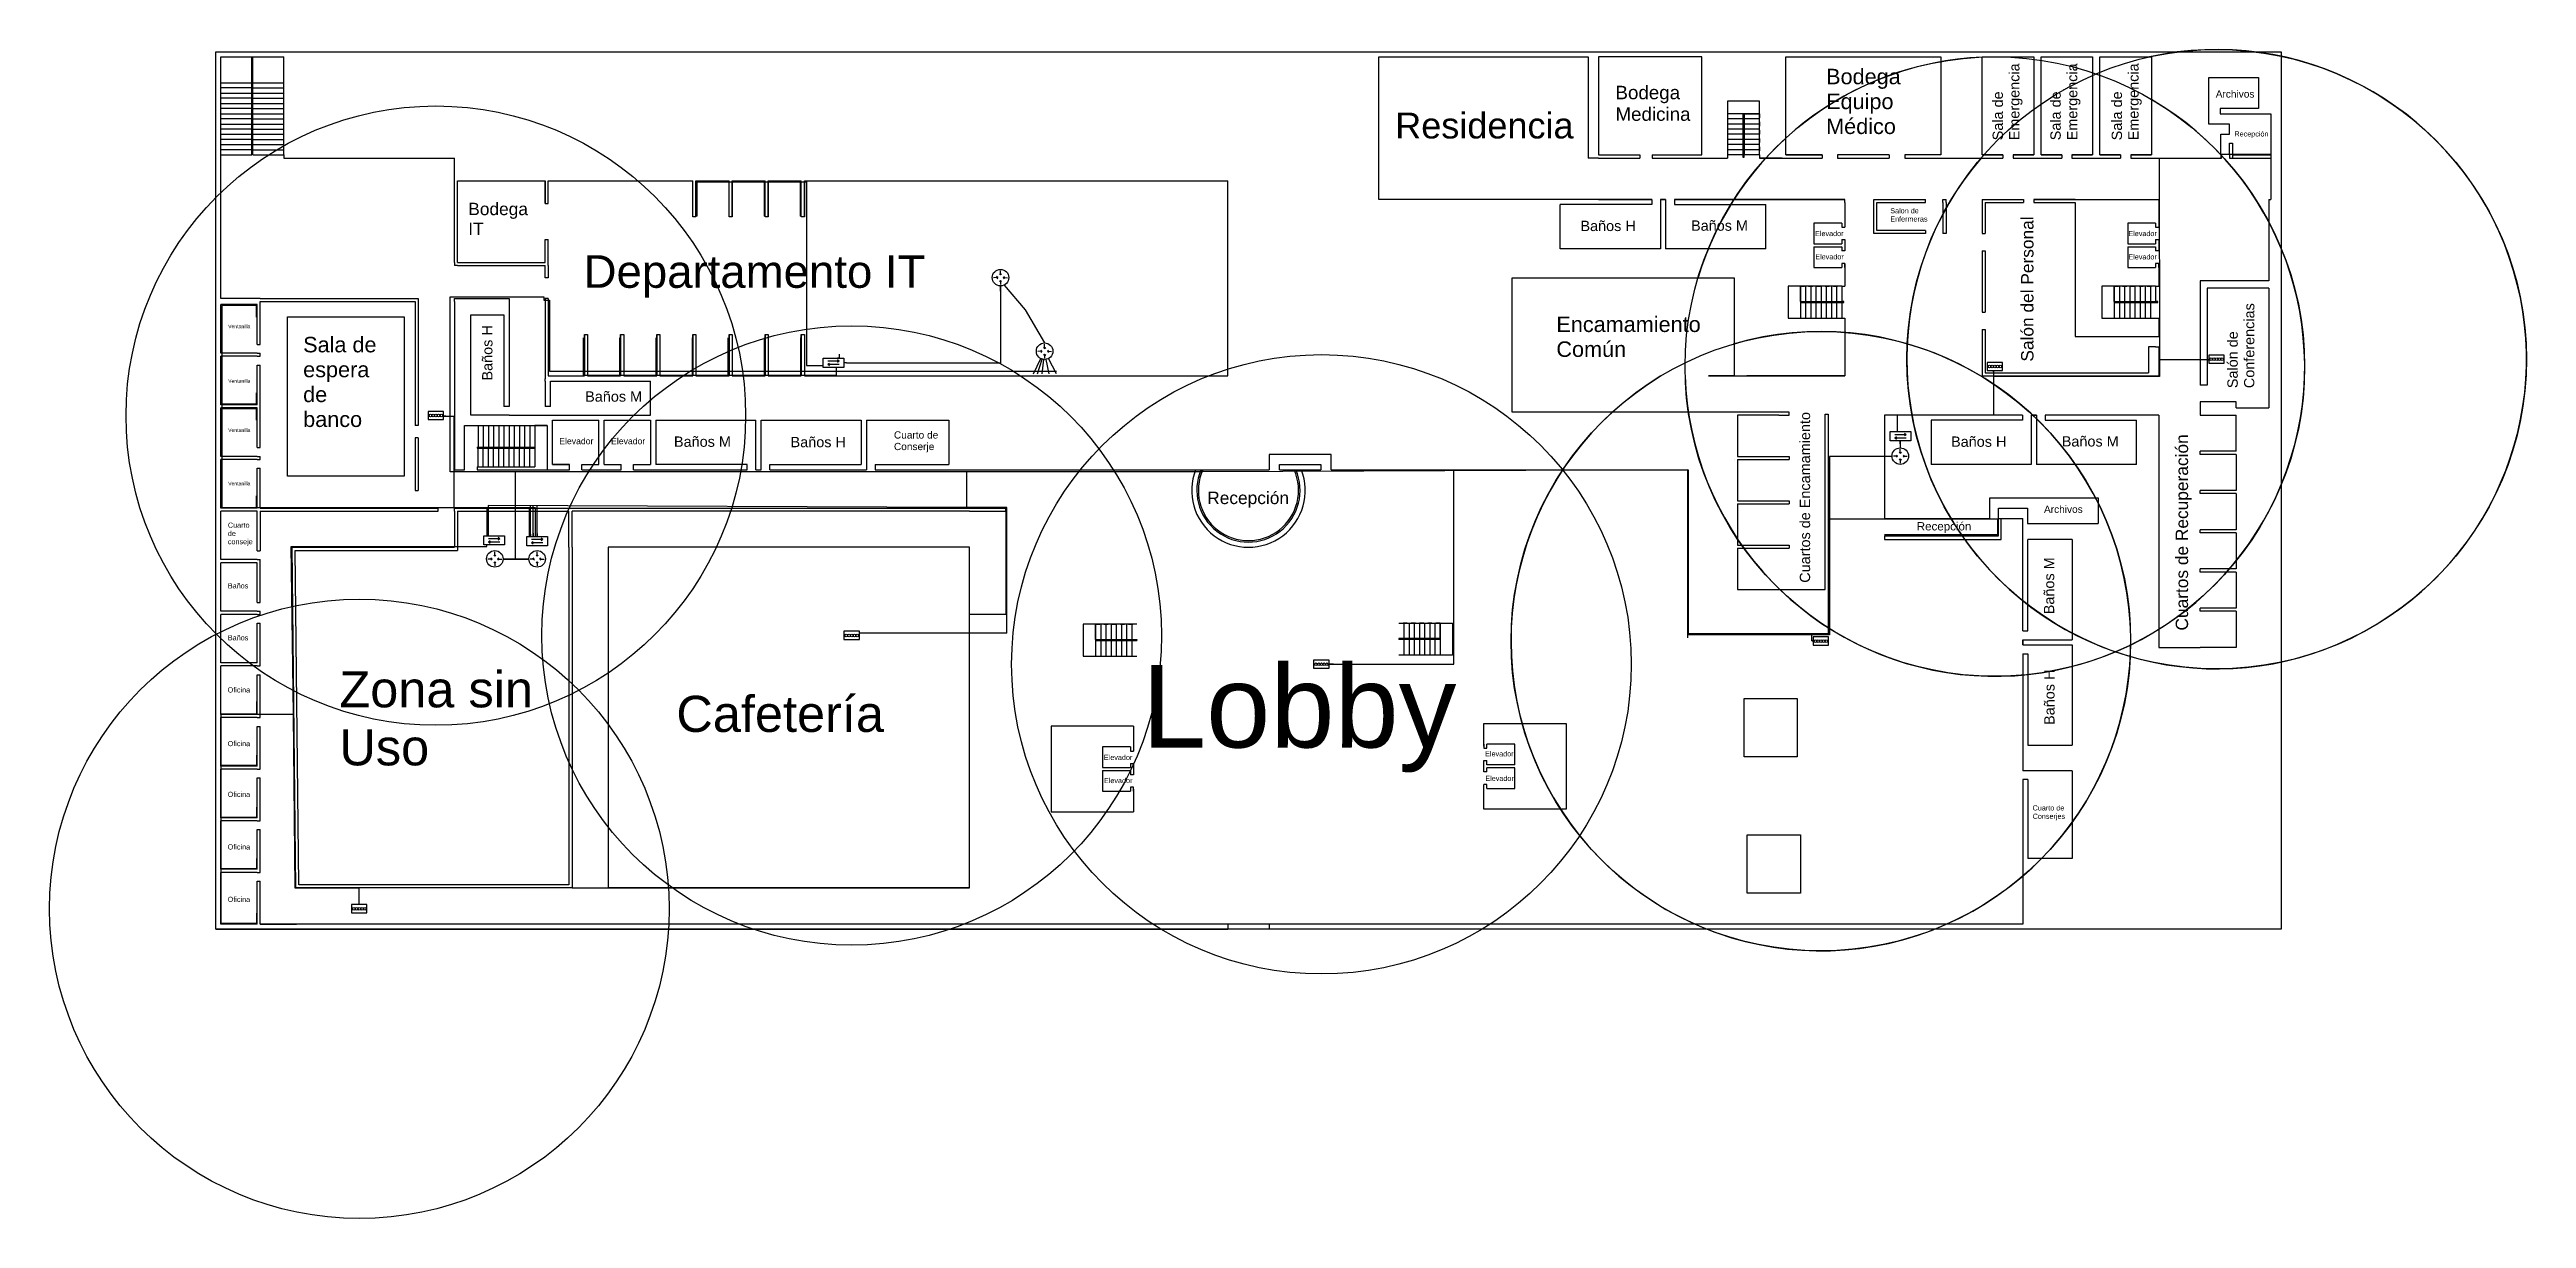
# Model space of a CAD drawing. Header units: millimetres. Extents: x 225 to 740, y 2333 to 4836.
# Drawn here: x 225.1 to 465, y 2332.5 to 2445.8 of the extents above.
import ezdxf

# ---------------------------------------------------------------- set-up
doc = ezdxf.new("R2010")
doc.units = ezdxf.units.MM
for name, color, linetype in [('DefaultArea', 30, 'Continuous'), ('DefaultNetwork', 100, 'Continuous'), ('DefaultTags', 7, 'Continuous'), ('DefaultWalls', 5, 'Continuous'), ('NoF1', 5, 'Continuous'), ('NoOpRoom', 5, 'Continuous')]:
    doc.layers.add(name, color=color, linetype=linetype)
doc.styles.get("Standard").update_dxf_attribs({"font": 'arial.ttf'})

msp = doc.modelspace()

# ---------------------------------------------------------------- texts
at = {"layer": 'DefaultTags'}
for s, height, p in [('Emergencia', 1, (415.87, 2436.96)), ('Emergencia', 1, (421.48, 2436.96)), ('Emergencia', 1, (427.41, 2436.96)), ('Sala de', 1, (414.27, 2436.96)), ('Sala de', 1, (419.87, 2436.96)), ('Sala de', 1, (425.8, 2436.96)), ('Salón del Personal', 1.2, (417.23, 2415.52)), ('Conferencias', 1, (438.62, 2412.95)), ('Baños H', 1, (268, 2413.69)), ('Salón de ', 1, (437.01, 2412.95)), ('Cuartos de Encamamiento', 1, (395.6, 2394.1)), ('Cuartos de Recuperación', 1.2, (432.2, 2389.47)), ('Baños M', 1, (419.24, 2391.05)), ('Baños H', 1, (419.27, 2380.33))]:
    msp.add_text(s, height=height, rotation=90, dxfattribs=at).set_placement(p)
for s, height, p in [('Bodega', 1.3, (376.75, 2440.94)), ('Bodega', 1.5, (397.15, 2442.39)), ('Archivos', 0.7, (434.88, 2441.1)), ('Medicina', 1.3, (376.75, 2438.85)), ('Equipo ', 1.5, (397.15, 2439.98)), ('Médico', 1.5, (397.15, 2437.57)), ('Recepción', 0.5, (436.69, 2437.33)), ('Bodega', 1.2, (265.66, 2429.71)), ('Salon de', 0.5, (403.36, 2429.89)), ('IT', 1.2, (265.66, 2427.78)), ('Baños H', 1, (373.36, 2428.17)), ('Baños M', 1, (384.07, 2428.2)), ('Elevador', 0.5, (396.08, 2427.68)), ('Enfermeras', 0.5, (403.36, 2429.09)), ('Elevador', 0.5, (426.42, 2427.68)), ('Departamento IT', 3.1581, (276.83, 2422.67)), ('Elevador', 0.5, (396.1, 2425.43)), ('Elevador', 0.5, (426.42, 2425.42)), ('Ventanilla', 0.35, (242.41, 2418.76)), ('Sala de', 1.5, (249.67, 2416.42)), ('Ventanilla', 0.35, (242.41, 2413.47)), ('espera', 1.5, (249.67, 2414.01)), ('de', 1.5, (249.67, 2411.6)), ('banco', 1.5, (249.67, 2409.19)), ('Baños M', 1, (276.98, 2411.64)), ('Ventanilla', 0.35, (242.41, 2408.71)), ('Baños M', 1, (285.58, 2407.27)), ('Baños H', 1, (296.87, 2407.23)), ('Cuarto de', 0.7, (306.88, 2408.07)), ('Baños H', 1, (409.25, 2407.27)), ('Baños M', 1, (419.97, 2407.3)), ('Elevador', 0.6, (274.47, 2407.52)), ('Elevador', 0.6, (279.49, 2407.52)), ('Conserje', 0.7, (306.88, 2406.95)), ('Ventanilla', 0.35, (242.41, 2403.54)), ('Recepción', 1.2, (337.22, 2401.72)), ('Archivos', 0.7, (418.25, 2400.87)), ('Cuarto', 0.5, (242.38, 2399.43)), ('de', 0.5, (242.38, 2398.63)), ('Recepción', 0.8, (405.93, 2399.17)), ('conseje', 0.5, (242.38, 2397.83)), ('Baños', 0.5, (242.38, 2393.55)), ('Baños', 0.5, (242.38, 2388.52)), ('Zona sin', 3.5, (253.18, 2382.03)), ('Lobby', 8, (330.9, 2378.14)), ('Oficina', 0.5, (242.36, 2383.47)), ('Cafetería', 3.5, (285.81, 2379.65)), ('Uso', 3.5, (253.18, 2376.41)), ('Oficina', 0.5, (242.36, 2378.27)), ('Elevador', 0.5, (327.21, 2376.93)), ('Elevador', 0.5, (364.13, 2377.28)), ('Elevador', 0.5, (327.22, 2374.69)), ('Elevador', 0.5, (364.15, 2374.9)), ('Oficina', 0.5, (242.36, 2373.35)), ('Cuarto de', 0.5, (417.15, 2372.04)), ('Conserjes', 0.5, (417.15, 2371.23)), ('Oficina', 0.5, (242.36, 2368.26)), ('Oficina', 0.5, (242.36, 2363.18))]:
    msp.add_text(s, height=height, dxfattribs=at).set_placement(p)
at = {"layer": 'NoF1', "color": 0}
msp.add_text('Residencia', height=2.5, dxfattribs=at).set_placement((355.42, 2437.14))
at = {"layer": 'NoOpRoom', "color": 0}
for s, p in [('Encamamiento', (371.03, 2418.39)), ('Común', (371.03, 2415.98))]:
    msp.add_text(s, height=1.5, dxfattribs=at).set_placement(p)

# ---------------------------------------------------------------- linework, layer by layer
at = {"layer": 'DefaultArea'}
for centre in [(413.49, 2415.04), (434.97, 2415.76), (262.52, 2410.29), (302.79, 2388.99), (396.64, 2388.44), (348.28, 2386.2), (255.11, 2362.51)]:
    msp.add_circle(centre, 30, dxfattribs=at)
for centre, start, end in [((413.49, 2415.04), 92.3599, 163.4792), ((434.97, 2415.76), 139.4962, 102.5348), ((434.97, 2415.76), 119.5895, 119.6056), ((413.49, 2415.04), 181.7149, 59.6361), ((434.97, 2415.76), 132.8959, 132.915), ((396.64, 2388.44), 121.0685, 106.4229), ((413.49, 2415.04), 171.4774, 171.494)]:
    msp.add_arc(centre, 30, start, end, dxfattribs=at)
at = {"layer": 'DefaultNetwork', "color": 8}
for p, q in [((435.4, 2435.2), (429.41, 2435.2)), ((429.41, 2435.2), (429.43, 2415.68)), ((440.14, 2435.6), (435.4, 2435.6)), ((435.4, 2435.6), (435.4, 2435.2)), ((287.81, 2429.62), (287.81, 2432.93)), ((287.81, 2432.93), (298.4, 2432.93)), ((294.34, 2429.62), (294.34, 2432.93)), ((297.82, 2429.62), (297.82, 2432.93)), ((298.4, 2432.93), (298.4, 2415.13)), ((317.19, 2422.36), (317.19, 2422.86)), ((317.19, 2422.86), (317.19, 2415.37)), ((317.54, 2422.93), (319.58, 2420.53)), ((245.12, 2420.95), (241.78, 2420.95)), ((241.78, 2420.95), (241.78, 2401.4)), ((245.12, 2420.95), (245.12, 2419.84)), ((263.9, 2404.84), (263.9, 2421.8)), ((263.9, 2421.8), (272.99, 2421.8)), ((272.99, 2421.8), (272.99, 2421.48)), ((272.99, 2421.48), (273.52, 2421.48)), ((273.52, 2421.48), (273.52, 2414.6)), ((319.58, 2420.53), (321.47, 2417.33)), ((276.81, 2414.21), (276.81, 2417.83)), ((280.34, 2414.21), (280.34, 2417.83)), ((283.84, 2414.21), (283.84, 2417.83)), ((287.36, 2414.21), (287.36, 2417.83)), ((290.83, 2414.21), (290.83, 2417.83)), ((294.33, 2414.21), (294.33, 2417.83)), ((297.87, 2414.21), (297.87, 2417.83)), ((301.45, 2415.93), (301.45, 2415.86)), ((301.56, 2416.23), (301.56, 2415.86)), ((302.28, 2415.42), (302.02, 2415.42)), ((302.28, 2415.42), (317.19, 2415.42)), ((320.38, 2414.33), (321.11, 2415.81)), ((320.78, 2414.33), (321.23, 2415.76)), ((321.25, 2414.33), (321.39, 2415.73)), ((321.92, 2414.33), (321.63, 2415.74)), ((322.63, 2414.33), (321.85, 2415.82)), ((433.32, 2415.68), (429.43, 2415.68)), ((429.43, 2415.68), (429.43, 2414.09)), ((434.21, 2415.68), (433.32, 2415.68)), ((434.12, 2415.68), (434.21, 2415.68)), ((273.52, 2414.6), (322.63, 2414.6)), ((276.81, 2414.21), (301.33, 2414.21)), ((298.4, 2415.13), (300.02, 2415.13)), ((301.33, 2414.21), (301.33, 2414.96)), ((413.37, 2414.54), (413.37, 2414.65)), ((413.37, 2414.65), (413.37, 2410.35)), ((429.43, 2414.09), (413.37, 2414.09)), ((245.12, 2411.39), (241.78, 2411.39)), ((245.12, 2410.96), (241.78, 2410.96)), ((245.12, 2412.5), (245.12, 2411.39)), ((245.12, 2410.96), (245.12, 2409.85)), ((263.49, 2410.24), (263.27, 2410.24)), ((263.27, 2410.24), (264.27, 2410.24)), ((264.27, 2410.24), (264.27, 2401.4)), ((404.04, 2410.35), (402.8, 2410.35)), ((402.8, 2410.35), (402.8, 2406.32)), ((413.37, 2410.35), (404.04, 2410.35)), ((404.04, 2410.35), (404.04, 2408.74)), ((397.48, 2406.32), (397.48, 2400.25)), ((403.53, 2406.32), (397.48, 2406.32)), ((404.32, 2407.57), (404.32, 2407.84)), ((404.32, 2407.84), (404.32, 2407.17)), ((313.9, 2404.84), (263.9, 2404.84)), ((270.23, 2396.4), (270.23, 2404.84)), ((336.7, 2404.84), (313.9, 2404.84)), ((313.9, 2404.84), (313.9, 2401.38)), ((383.77, 2405.03), (336.7, 2404.84)), ((361.11, 2386.21), (361.11, 2404.94)), ((383.77, 2404.75), (383.77, 2405.03)), ((383.77, 2388.75), (383.77, 2404.75)), ((241.78, 2401.4), (267.45, 2401.4)), ((245.12, 2402.51), (245.12, 2401.4)), ((267.45, 2401.4), (267.45, 2398.66)), ((267.45, 2401.4), (271.55, 2401.4)), ((313.9, 2401.38), (267.59, 2401.57)), ((267.59, 2401.57), (267.59, 2398.66)), ((271.55, 2401.4), (271.55, 2398.59)), ((271.55, 2401.4), (272.14, 2401.4)), ((271.67, 2398.59), (271.67, 2401.55)), ((271.95, 2398.59), (271.95, 2401.55)), ((272.14, 2401.4), (272.14, 2398.59)), ((272.32, 2398.59), (272.32, 2401.55)), ((317.8, 2401.38), (313.9, 2401.38)), ((317.8, 2389.22), (317.8, 2401.38)), ((271.67, 2398.81), (271.67, 2398.59)), ((271.95, 2398.91), (271.95, 2398.59)), ((272.32, 2398.88), (272.32, 2398.59)), ((413.78, 2400.25), (397.47, 2400.25)), ((397.47, 2400.25), (397.47, 2389.05)), ((402.8, 2398.78), (413.78, 2398.78)), ((413.78, 2398.78), (413.78, 2400.25)), ((248.74, 2381.38), (248.52, 2397.62)), ((248.52, 2397.62), (264.21, 2397.62)), ((264.21, 2397.62), (267.45, 2397.62)), ((267.45, 2397.62), (267.45, 2397.76)), ((270.38, 2396.4), (269.03, 2396.4)), ((269.03, 2396.4), (271.53, 2396.4)), ((271.53, 2396.4), (270.23, 2396.4)), ((317.8, 2389.22), (303.53, 2389.22)), ((397.47, 2389.05), (383.77, 2389.05)), ((395.77, 2388.47), (395.77, 2389.05)), ((395.77, 2388.47), (395.89, 2388.47)), ((395.89, 2388.47), (395.77, 2388.47)), ((349.02, 2386.2), (361.11, 2386.21)), ((349.43, 2386.2), (349.02, 2386.2)), ((245.14, 2382.59), (245.14, 2381.38)), ((241.74, 2361.09), (241.74, 2381.38)), ((245.14, 2381.38), (241.74, 2381.38)), ((245.14, 2381.38), (248.74, 2381.38)), ((248.9, 2364.52), (248.74, 2381.38)), ((245.14, 2377.39), (245.14, 2376.39)), ((245.14, 2376.39), (241.74, 2376.39)), ((245.14, 2372.37), (245.14, 2371.37)), ((245.14, 2371.37), (241.74, 2371.37)), ((245.14, 2366.38), (241.74, 2366.38)), ((245.14, 2367.38), (245.14, 2366.38)), ((255.09, 2364.52), (248.9, 2364.52)), ((255.09, 2364.05), (255.09, 2364.51)), ((255.09, 2363.58), (255.09, 2364.05)), ((255.09, 2363.11), (255.09, 2363.58)), ((255.09, 2362.94), (255.09, 2363.41)), ((245.14, 2361.09), (241.74, 2361.09)), ((245.14, 2362.09), (245.14, 2361.09))]:
    msp.add_line(p, q, dxfattribs=at)
at = {"layer": 'DefaultNetwork', "color": 240, "true_color": 0xed1f24}
for p, q in [((316.93, 2423.66), (316.53, 2423.64)), ((316.93, 2423.66), (316.82, 2423.76)), ((316.93, 2423.66), (316.83, 2423.54)), ((317.2, 2423.93), (317.09, 2424.04)), ((317.2, 2423.39), (317.09, 2423.29)), ((317.2, 2423.93), (317.2, 2424.33)), ((317.2, 2423.93), (317.31, 2424.04)), ((317.2, 2423.39), (317.2, 2422.99)), ((317.2, 2423.39), (317.31, 2423.29)), ((317.47, 2423.66), (317.58, 2423.76)), ((317.47, 2423.66), (317.87, 2423.64)), ((317.47, 2423.66), (317.57, 2423.54)), ((404.06, 2406.36), (403.66, 2406.35)), ((404.06, 2406.36), (403.95, 2406.47)), ((404.06, 2406.36), (403.96, 2406.25)), ((404.33, 2406.64), (404.22, 2406.74)), ((404.33, 2406.1), (404.22, 2406)), ((404.33, 2406.64), (404.33, 2407.04)), ((404.33, 2406.64), (404.44, 2406.74)), ((404.33, 2406.1), (404.33, 2405.7)), ((404.33, 2406.1), (404.44, 2406)), ((404.6, 2406.36), (404.7, 2406.47)), ((404.6, 2406.36), (405, 2406.35)), ((404.6, 2406.36), (404.7, 2406.25)), ((267.96, 2396.4), (267.56, 2396.39)), ((267.96, 2396.4), (267.85, 2396.51)), ((267.96, 2396.4), (267.86, 2396.29)), ((268.23, 2396.68), (268.12, 2396.78)), ((268.23, 2396.68), (268.23, 2397.08)), ((268.23, 2396.68), (268.34, 2396.78)), ((268.5, 2396.4), (268.61, 2396.51)), ((268.5, 2396.4), (268.9, 2396.39)), ((268.5, 2396.4), (268.6, 2396.29)), ((272.05, 2396.4), (271.65, 2396.39)), ((272.05, 2396.4), (271.95, 2396.51)), ((272.05, 2396.4), (271.96, 2396.29)), ((272.33, 2396.68), (272.22, 2396.78)), ((272.33, 2396.68), (272.33, 2397.08)), ((272.33, 2396.68), (272.44, 2396.78)), ((272.6, 2396.4), (272.7, 2396.51)), ((272.6, 2396.4), (273, 2396.39)), ((272.6, 2396.4), (272.7, 2396.29)), ((268.23, 2396.13), (268.12, 2396.03)), ((268.23, 2396.13), (268.23, 2395.73)), ((268.23, 2396.13), (268.34, 2396.03)), ((272.33, 2396.13), (272.22, 2396.03)), ((272.33, 2396.13), (272.33, 2395.73)), ((272.33, 2396.13), (272.44, 2396.03))]:
    msp.add_line(p, q, dxfattribs=at)
at = {"layer": 'DefaultNetwork', "color": 6}
for p, q in [((300.02, 2414.96), (300.02, 2415.86)), ((300.02, 2415.86), (302.02, 2415.86)), ((301.57, 2415.56), (300.47, 2415.56)), ((301.57, 2415.56), (301.41, 2415.68)), ((301.57, 2415.56), (301.41, 2415.44)), ((302.02, 2415.86), (302.02, 2414.96)), ((302.02, 2414.96), (300.02, 2414.96)), ((300.47, 2415.26), (300.63, 2415.38)), ((300.47, 2415.26), (301.57, 2415.26)), ((300.47, 2415.26), (300.63, 2415.14)), ((403.35, 2407.84), (403.35, 2408.74)), ((403.35, 2408.74), (405.35, 2408.74)), ((404.9, 2408.44), (403.8, 2408.44)), ((403.8, 2408.14), (403.96, 2408.26)), ((404.9, 2408.44), (404.74, 2408.56)), ((404.9, 2408.44), (404.74, 2408.32)), ((405.35, 2408.74), (405.35, 2407.84)), ((405.35, 2407.84), (403.35, 2407.84)), ((403.8, 2408.14), (404.9, 2408.14)), ((403.8, 2408.14), (403.96, 2408.02)), ((267.16, 2397.76), (267.16, 2398.66)), ((267.16, 2398.66), (269.16, 2398.66)), ((269.16, 2398.66), (269.16, 2397.76)), ((269.16, 2397.76), (267.16, 2397.76)), ((268.71, 2398.36), (267.61, 2398.36)), ((267.61, 2398.06), (267.77, 2398.18)), ((267.61, 2398.06), (268.71, 2398.06)), ((267.61, 2398.06), (267.77, 2397.94)), ((268.71, 2398.36), (268.55, 2398.48)), ((268.71, 2398.36), (268.55, 2398.24)), ((271.33, 2398.59), (273.33, 2398.59)), ((271.33, 2397.69), (271.33, 2398.59)), ((273.33, 2397.69), (271.33, 2397.69)), ((272.88, 2398.29), (271.78, 2398.29)), ((271.78, 2397.99), (271.94, 2398.11)), ((271.78, 2397.99), (272.88, 2397.99)), ((271.78, 2397.99), (271.94, 2397.87)), ((272.88, 2398.29), (272.72, 2398.41)), ((272.88, 2398.29), (272.72, 2398.17)), ((273.33, 2398.59), (273.33, 2397.69))]:
    msp.add_line(p, q, dxfattribs=at)
at = {"layer": 'DefaultNetwork', "color": 4}
for p, q in [((321.2, 2416.52), (320.8, 2416.51)), ((321.2, 2416.52), (321.1, 2416.63)), ((321.2, 2416.52), (321.1, 2416.41)), ((321.47, 2416.8), (321.36, 2416.9)), ((321.47, 2416.25), (321.36, 2416.15)), ((321.47, 2416.8), (321.47, 2417.2)), ((321.47, 2416.8), (321.58, 2416.9)), ((321.47, 2416.25), (321.47, 2415.85)), ((321.47, 2416.25), (321.58, 2416.15)), ((321.75, 2416.52), (321.85, 2416.63)), ((321.75, 2416.52), (322.15, 2416.51)), ((321.75, 2416.52), (321.84, 2416.41))]:
    msp.add_line(p, q, dxfattribs=at)
at = {"layer": 'DefaultNetwork'}
for p, q in [((412.73, 2415.45), (412.73, 2414.65)), ((414.23, 2415.45), (412.73, 2415.45)), ((414.23, 2414.65), (414.23, 2415.45)), ((434.21, 2416.16), (434.21, 2415.36)), ((435.71, 2416.16), (434.21, 2416.16)), ((435.71, 2415.36), (435.71, 2416.16)), ((412.73, 2414.65), (414.23, 2414.65)), ((434.21, 2415.36), (435.71, 2415.36)), ((261.77, 2410.7), (261.77, 2409.9)), ((263.27, 2410.7), (261.77, 2410.7)), ((263.27, 2409.9), (263.27, 2410.7)), ((261.77, 2409.9), (263.27, 2409.9)), ((302.03, 2389.4), (302.03, 2388.6)), ((303.53, 2389.4), (302.03, 2389.4)), ((303.53, 2388.6), (303.53, 2389.4)), ((302.03, 2388.6), (303.53, 2388.6)), ((347.52, 2386.61), (347.52, 2385.81)), ((349.02, 2386.61), (347.52, 2386.61)), ((349.02, 2385.81), (349.02, 2386.61)), ((395.89, 2388.85), (395.89, 2388.05)), ((397.39, 2388.85), (395.89, 2388.85)), ((395.89, 2388.05), (397.39, 2388.05)), ((397.39, 2388.05), (397.39, 2388.85)), ((347.52, 2385.81), (349.02, 2385.81)), ((254.35, 2362.92), (254.35, 2362.12)), ((255.85, 2362.92), (254.35, 2362.92)), ((255.85, 2362.12), (255.85, 2362.92)), ((254.35, 2362.12), (255.85, 2362.12))]:
    msp.add_line(p, q, dxfattribs=at)
at = {"layer": 'DefaultNetwork', "color": 240, "true_color": 0xed1f24}
for centre in [(317.2, 2423.66), (404.33, 2406.37), (268.23, 2396.41), (272.33, 2396.41)]:
    msp.add_circle(centre, 0.8, dxfattribs=at)
at = {"layer": 'DefaultNetwork', "color": 4}
msp.add_circle((321.47, 2416.53), 0.8, dxfattribs=at)
at = {"layer": 'DefaultNetwork', "color": 3}
for centre in [(434.44, 2415.76), (434.7, 2415.76), (434.97, 2415.76), (435.23, 2415.76), (435.5, 2415.76), (412.96, 2415.04), (413.23, 2415.04), (413.49, 2415.04), (413.76, 2415.04), (414.02, 2415.04), (261.99, 2410.29), (262.26, 2410.29), (262.52, 2410.29), (262.79, 2410.29), (263.05, 2410.29), (302.26, 2388.99), (302.53, 2388.99), (302.79, 2388.99), (303.06, 2388.99), (303.32, 2388.99), (396.11, 2388.44), (396.38, 2388.44), (396.64, 2388.44), (396.91, 2388.44), (397.17, 2388.44), (347.75, 2386.2), (348.02, 2386.2), (348.28, 2386.2), (348.55, 2386.2), (348.81, 2386.2), (254.58, 2362.51), (254.85, 2362.51), (255.11, 2362.51), (255.38, 2362.51), (255.64, 2362.51)]:
    msp.add_circle(centre, 0.132, dxfattribs=at)
at = {"layer": 'DefaultNetwork', "color": 8}
msp.add_arc((341.21, 2403.04), 4.85, 155.6513, 24.3487, dxfattribs=at)
at = {"layer": 'DefaultWalls'}
for p, q in [((241.21, 2445.54), (441.21, 2445.54)), ((241.21, 2360.54), (241.21, 2445.54)), ((241.21, 2445.54), (441.21, 2445.54)), ((241.21, 2360.54), (241.21, 2445.54)), ((241.21, 2445.54), (441.21, 2445.54)), ((241.21, 2360.54), (241.21, 2445.54)), ((241.21, 2445.54), (441.21, 2445.54)), ((241.21, 2360.54), (241.21, 2445.54)), ((241.71, 2445.04), (247.81, 2445.04)), ((241.71, 2421.64), (241.71, 2445.04)), ((241.71, 2445.04), (247.81, 2445.04)), ((241.71, 2421.64), (241.71, 2445.04)), ((241.71, 2445.04), (247.81, 2445.04)), ((241.71, 2421.64), (241.71, 2445.04)), ((241.71, 2445.04), (247.81, 2445.04)), ((244.71, 2435.54), (244.71, 2445.04)), ((244.71, 2435.54), (244.71, 2445.04)), ((244.71, 2435.54), (244.71, 2445.04)), ((244.71, 2435.54), (244.71, 2445.04)), ((244.81, 2435.54), (244.81, 2445.04)), ((244.81, 2435.54), (244.81, 2445.04)), ((244.81, 2435.54), (244.81, 2445.04)), ((244.81, 2435.54), (244.81, 2445.04)), ((247.81, 2435.54), (247.81, 2445.04)), ((247.81, 2435.54), (247.81, 2445.04)), ((247.81, 2435.54), (247.81, 2445.04)), ((247.81, 2435.54), (247.81, 2445.04)), ((385.1, 2445.04), (375.1, 2445.04)), ((375.1, 2445.04), (375.1, 2435.54)), ((385.1, 2445.04), (375.1, 2445.04)), ((375.1, 2445.04), (375.1, 2435.54)), ((385.1, 2445.04), (375.1, 2445.04)), ((375.1, 2445.04), (375.1, 2435.54)), ((385.1, 2445.04), (375.1, 2445.04)), ((375.1, 2445.04), (375.1, 2435.54)), ((385.1, 2435.54), (385.1, 2445.04)), ((385.1, 2435.54), (385.1, 2445.04)), ((385.1, 2435.54), (385.1, 2445.04)), ((385.1, 2435.54), (385.1, 2445.04)), ((393.26, 2445.04), (408.26, 2445.04)), ((393.26, 2435.54), (393.26, 2445.04)), ((393.26, 2445.04), (408.26, 2445.04)), ((393.26, 2435.54), (393.26, 2445.04)), ((393.26, 2445.04), (408.26, 2445.04)), ((393.26, 2435.54), (393.26, 2445.04)), ((393.26, 2445.04), (408.26, 2445.04)), ((393.26, 2435.54), (393.26, 2445.04)), ((408.26, 2445.04), (408.26, 2435.54)), ((408.26, 2445.04), (408.26, 2435.54)), ((408.26, 2445.04), (408.26, 2435.54)), ((408.26, 2445.04), (408.26, 2435.54)), ((412.26, 2445.04), (417.26, 2445.04)), ((412.26, 2435.54), (412.26, 2445.04)), ((412.26, 2445.04), (417.26, 2445.04)), ((412.26, 2435.54), (412.26, 2445.04)), ((412.26, 2445.04), (417.26, 2445.04)), ((412.26, 2435.54), (412.26, 2445.04)), ((412.26, 2445.04), (417.26, 2445.04)), ((412.26, 2435.54), (412.26, 2445.04)), ((417.26, 2445.04), (417.26, 2435.54)), ((417.26, 2445.04), (417.26, 2435.54)), ((417.26, 2445.04), (417.26, 2435.54)), ((417.26, 2445.04), (417.26, 2435.54)), ((417.96, 2445.04), (422.96, 2445.04)), ((417.96, 2435.54), (417.96, 2445.04)), ((417.96, 2445.04), (422.96, 2445.04)), ((417.96, 2435.54), (417.96, 2445.04)), ((417.96, 2445.04), (422.96, 2445.04)), ((417.96, 2435.54), (417.96, 2445.04)), ((417.96, 2445.04), (422.96, 2445.04)), ((417.96, 2435.54), (417.96, 2445.04)), ((422.96, 2445.04), (422.96, 2435.54)), ((422.96, 2445.04), (422.96, 2435.54)), ((422.96, 2445.04), (422.96, 2435.54)), ((422.96, 2445.04), (422.96, 2435.54)), ((423.66, 2445.04), (428.66, 2445.04)), ((423.66, 2435.54), (423.66, 2445.04)), ((423.66, 2445.04), (428.66, 2445.04)), ((423.66, 2435.54), (423.66, 2445.04)), ((423.66, 2445.04), (428.66, 2445.04)), ((423.66, 2435.54), (423.66, 2445.04)), ((423.66, 2445.04), (428.66, 2445.04)), ((423.66, 2435.54), (423.66, 2445.04)), ((428.66, 2445.04), (428.66, 2435.54)), ((428.66, 2445.04), (428.66, 2435.54)), ((428.66, 2445.04), (428.66, 2435.54)), ((428.66, 2445.04), (428.66, 2435.54)), ((441.21, 2445.54), (441.21, 2435.24)), ((441.21, 2445.54), (441.21, 2435.24)), ((441.21, 2445.54), (441.21, 2435.24)), ((441.21, 2445.54), (441.21, 2435.24)), ((241.71, 2442.04), (241.71, 2442.54)), ((241.71, 2442.54), (244.71, 2442.54)), ((241.71, 2442.04), (241.71, 2442.54)), ((241.71, 2442.54), (244.71, 2442.54)), ((241.71, 2442.04), (241.71, 2442.54)), ((241.71, 2442.54), (244.71, 2442.54)), ((241.71, 2442.04), (241.71, 2442.54)), ((241.71, 2442.54), (244.71, 2442.54)), ((244.71, 2442.04), (241.71, 2442.04)), ((244.71, 2442.04), (241.71, 2442.04)), ((244.71, 2442.04), (241.71, 2442.04)), ((244.71, 2442.04), (241.71, 2442.04)), ((244.71, 2441.54), (244.71, 2442.04)), ((244.71, 2441.54), (244.71, 2442.04)), ((244.71, 2441.54), (244.71, 2442.04)), ((244.71, 2441.54), (244.71, 2442.04)), ((434.21, 2438.54), (434.21, 2443.04)), ((434.21, 2443.04), (439.01, 2443.04)), ((434.21, 2438.54), (434.21, 2443.04)), ((434.21, 2443.04), (439.01, 2443.04)), ((434.21, 2438.54), (434.21, 2443.04)), ((434.21, 2443.04), (439.01, 2443.04)), ((434.21, 2438.54), (434.21, 2443.04)), ((434.21, 2443.04), (439.01, 2443.04)), ((439.01, 2443.04), (439.01, 2440.04)), ((439.01, 2443.04), (439.01, 2440.04)), ((439.01, 2443.04), (439.01, 2440.04)), ((439.01, 2443.04), (439.01, 2440.04)), ((241.71, 2441.04), (241.71, 2441.54)), ((241.71, 2441.54), (244.71, 2441.54)), ((241.71, 2441.04), (241.71, 2441.54)), ((241.71, 2441.54), (244.71, 2441.54)), ((241.71, 2441.04), (241.71, 2441.54)), ((241.71, 2441.54), (244.71, 2441.54)), ((241.71, 2441.04), (241.71, 2441.54)), ((241.71, 2441.54), (244.71, 2441.54)), ((244.71, 2441.04), (241.71, 2441.04)), ((244.71, 2441.04), (241.71, 2441.04)), ((244.71, 2441.04), (241.71, 2441.04)), ((244.71, 2441.04), (241.71, 2441.04)), ((241.71, 2440.04), (241.71, 2440.54)), ((241.71, 2440.54), (241.71, 2440.54)), ((241.71, 2440.54), (244.71, 2440.54)), ((241.71, 2440.04), (241.71, 2440.54)), ((241.71, 2440.54), (241.71, 2440.54)), ((241.71, 2440.54), (244.71, 2440.54)), ((241.71, 2440.04), (241.71, 2440.54)), ((241.71, 2440.54), (241.71, 2440.54)), ((241.71, 2440.54), (244.71, 2440.54)), ((241.71, 2440.04), (241.71, 2440.54)), ((241.71, 2440.54), (241.71, 2440.54)), ((241.71, 2440.54), (244.71, 2440.54)), ((244.71, 2440.04), (241.71, 2440.04)), ((244.71, 2440.04), (241.71, 2440.04)), ((244.71, 2440.04), (241.71, 2440.04)), ((244.71, 2440.04), (241.71, 2440.04)), ((241.71, 2439.04), (241.71, 2439.54)), ((241.71, 2439.54), (244.71, 2439.54)), ((241.71, 2439.04), (241.71, 2439.54)), ((241.71, 2439.54), (244.71, 2439.54)), ((241.71, 2439.04), (241.71, 2439.54)), ((241.71, 2439.54), (244.71, 2439.54)), ((241.71, 2439.04), (241.71, 2439.54)), ((241.71, 2439.54), (244.71, 2439.54)), ((244.71, 2440.54), (244.71, 2441.04)), ((244.71, 2441.04), (244.71, 2441.04)), ((244.71, 2440.54), (244.71, 2441.04)), ((244.71, 2441.04), (244.71, 2441.04)), ((244.71, 2440.54), (244.71, 2441.04)), ((244.71, 2441.04), (244.71, 2441.04)), ((244.71, 2440.54), (244.71, 2441.04)), ((244.71, 2441.04), (244.71, 2441.04)), ((244.71, 2440.54), (244.71, 2440.54)), ((244.71, 2440.54), (244.71, 2440.54)), ((244.71, 2440.54), (244.71, 2440.54)), ((244.71, 2440.54), (244.71, 2440.54)), ((244.71, 2439.54), (244.71, 2440.04)), ((244.71, 2439.54), (244.71, 2440.04)), ((244.71, 2439.54), (244.71, 2440.04)), ((244.71, 2439.54), (244.71, 2440.04)), ((390.7, 2440.74), (387.6, 2440.74)), ((387.6, 2440.74), (387.6, 2435.54)), ((390.7, 2440.74), (387.6, 2440.74)), ((387.6, 2440.74), (387.6, 2435.54)), ((390.7, 2440.74), (387.6, 2440.74)), ((387.6, 2440.74), (387.6, 2435.54)), ((390.7, 2440.74), (387.6, 2440.74)), ((387.6, 2440.74), (387.6, 2435.54)), ((390.7, 2439.54), (387.6, 2439.54)), ((390.7, 2439.54), (387.6, 2439.54)), ((390.7, 2439.54), (387.6, 2439.54)), ((390.7, 2439.54), (387.6, 2439.54)), ((390.7, 2439.54), (387.6, 2439.54)), ((390.7, 2439.54), (387.6, 2439.54)), ((390.7, 2439.54), (387.6, 2439.54)), ((390.7, 2439.54), (387.6, 2439.54)), ((389.1, 2439.54), (389.1, 2435.54)), ((389.1, 2439.54), (389.1, 2435.54)), ((389.1, 2439.54), (389.1, 2435.54)), ((389.1, 2439.54), (389.1, 2435.54)), ((389.1, 2439.54), (389.1, 2435.54)), ((389.1, 2439.54), (389.1, 2435.54)), ((389.1, 2439.54), (389.1, 2435.54)), ((389.1, 2439.54), (389.1, 2435.54)), ((390.7, 2440.74), (389.15, 2440.74)), ((390.7, 2440.74), (389.15, 2440.74)), ((390.7, 2440.74), (389.15, 2440.74)), ((390.7, 2440.74), (389.15, 2440.74)), ((389.2, 2439.54), (389.2, 2435.54)), ((389.2, 2439.54), (390.7, 2439.54)), ((389.2, 2439.54), (389.2, 2435.54)), ((389.2, 2439.54), (390.7, 2439.54)), ((389.2, 2439.54), (389.2, 2435.54)), ((389.2, 2439.54), (390.7, 2439.54)), ((389.2, 2439.54), (389.2, 2435.54)), ((389.2, 2439.54), (390.7, 2439.54)), ((389.2, 2439.54), (389.2, 2435.54)), ((389.2, 2439.54), (390.7, 2439.54)), ((389.2, 2439.54), (389.2, 2435.54)), ((389.2, 2439.54), (390.7, 2439.54)), ((389.2, 2439.54), (389.2, 2435.54)), ((389.2, 2439.54), (390.7, 2439.54)), ((389.2, 2439.54), (389.2, 2435.54)), ((389.2, 2439.54), (390.7, 2439.54)), ((390.7, 2435.54), (390.7, 2440.74)), ((390.7, 2435.54), (390.7, 2440.74)), ((390.7, 2435.54), (390.7, 2440.74)), ((390.7, 2435.54), (390.7, 2440.74)), ((390.7, 2439.54), (390.7, 2439.14)), ((390.7, 2439.54), (390.7, 2439.14)), ((390.7, 2439.54), (390.7, 2439.14)), ((390.7, 2439.54), (390.7, 2439.14)), ((439.01, 2440.04), (435.31, 2440.04)), ((435.31, 2440.04), (435.31, 2439.54)), ((439.01, 2440.04), (435.31, 2440.04)), ((435.31, 2440.04), (435.31, 2439.54)), ((439.01, 2440.04), (435.31, 2440.04)), ((435.31, 2440.04), (435.31, 2439.54)), ((439.01, 2440.04), (435.31, 2440.04)), ((435.31, 2440.04), (435.31, 2439.54)), ((435.31, 2439.54), (436.21, 2439.54)), ((435.31, 2439.54), (436.21, 2439.54)), ((435.31, 2439.54), (436.21, 2439.54)), ((435.31, 2439.54), (436.21, 2439.54)), ((440.21, 2439.54), (440.21, 2435.54)), ((440.21, 2439.54), (440.21, 2435.54)), ((440.21, 2439.54), (440.21, 2435.54)), ((440.21, 2439.54), (440.21, 2435.54)), ((244.71, 2439.04), (241.71, 2439.04)), ((244.71, 2439.04), (241.71, 2439.04)), ((244.71, 2439.04), (241.71, 2439.04)), ((244.71, 2439.04), (241.71, 2439.04)), ((241.71, 2438.04), (241.71, 2438.54)), ((241.71, 2438.54), (244.71, 2438.54)), ((241.71, 2438.04), (241.71, 2438.54)), ((241.71, 2438.54), (244.71, 2438.54)), ((241.71, 2438.04), (241.71, 2438.54)), ((241.71, 2438.54), (244.71, 2438.54)), ((241.71, 2438.04), (241.71, 2438.54)), ((241.71, 2438.54), (244.71, 2438.54)), ((244.71, 2438.04), (241.71, 2438.04)), ((244.71, 2438.04), (241.71, 2438.04)), ((244.71, 2438.04), (241.71, 2438.04)), ((244.71, 2438.04), (241.71, 2438.04)), ((241.71, 2437.04), (241.71, 2437.54)), ((241.71, 2437.54), (244.71, 2437.54)), ((241.71, 2437.04), (241.71, 2437.54)), ((241.71, 2437.54), (244.71, 2437.54)), ((241.71, 2437.04), (241.71, 2437.54)), ((241.71, 2437.54), (244.71, 2437.54)), ((241.71, 2437.04), (241.71, 2437.54)), ((241.71, 2437.54), (244.71, 2437.54)), ((244.71, 2437.04), (241.71, 2437.04)), ((244.71, 2437.04), (241.71, 2437.04)), ((244.71, 2437.04), (241.71, 2437.04)), ((244.71, 2437.04), (241.71, 2437.04)), ((244.71, 2438.54), (244.71, 2439.04)), ((244.71, 2438.54), (244.71, 2439.04)), ((244.71, 2438.54), (244.71, 2439.04)), ((244.71, 2438.54), (244.71, 2439.04)), ((244.71, 2437.54), (244.71, 2438.04)), ((244.71, 2437.54), (244.71, 2438.04)), ((244.71, 2437.54), (244.71, 2438.04)), ((244.71, 2437.54), (244.71, 2438.04)), ((244.71, 2436.54), (244.71, 2437.04)), ((244.71, 2436.54), (244.71, 2437.04)), ((244.71, 2436.54), (244.71, 2437.04)), ((244.71, 2436.54), (244.71, 2437.04)), ((389.2, 2439.14), (389.2, 2438.74)), ((389.2, 2439.14), (389.2, 2439.04)), ((389.2, 2439.14), (389.2, 2438.74)), ((389.2, 2439.14), (389.2, 2439.04)), ((389.2, 2439.14), (389.2, 2438.74)), ((389.2, 2439.14), (389.2, 2439.04)), ((389.2, 2439.14), (389.2, 2438.74)), ((389.2, 2439.14), (389.2, 2439.04)), ((390.7, 2439.04), (389.2, 2439.04)), ((390.7, 2439.04), (389.2, 2439.04)), ((390.7, 2439.04), (389.2, 2439.04)), ((390.7, 2439.04), (389.2, 2439.04)), ((390.7, 2438.54), (389.2, 2438.54)), ((390.7, 2438.54), (389.2, 2438.54)), ((390.7, 2438.54), (389.2, 2438.54)), ((390.7, 2438.54), (389.2, 2438.54)), ((389.2, 2438.34), (389.2, 2437.94)), ((389.2, 2438.34), (389.2, 2437.94)), ((389.2, 2438.34), (389.2, 2437.94)), ((389.2, 2438.34), (389.2, 2437.94)), ((389.2, 2438.34), (389.2, 2437.94)), ((389.2, 2438.34), (389.2, 2437.94)), ((389.2, 2438.34), (389.2, 2437.94)), ((389.2, 2438.34), (389.2, 2437.94)), ((390.7, 2438.04), (389.2, 2438.04)), ((390.7, 2438.04), (389.2, 2438.04)), ((390.7, 2438.04), (389.2, 2438.04)), ((390.7, 2438.04), (389.2, 2438.04)), ((389.2, 2437.54), (389.2, 2437.14)), ((390.7, 2437.54), (389.2, 2437.54)), ((389.2, 2437.54), (389.2, 2437.14)), ((389.2, 2437.54), (389.2, 2437.14)), ((390.7, 2437.54), (389.2, 2437.54)), ((389.2, 2437.54), (389.2, 2437.14)), ((389.2, 2437.54), (389.2, 2437.14)), ((390.7, 2437.54), (389.2, 2437.54)), ((389.2, 2437.54), (389.2, 2437.14)), ((389.2, 2437.54), (389.2, 2437.14)), ((390.7, 2437.54), (389.2, 2437.54)), ((389.2, 2437.54), (389.2, 2437.14)), ((390.7, 2437.04), (389.2, 2437.04)), ((390.7, 2437.04), (389.2, 2437.04)), ((390.7, 2437.04), (389.2, 2437.04)), ((390.7, 2437.04), (389.2, 2437.04)), ((390.7, 2438.74), (390.7, 2438.34)), ((390.7, 2438.74), (390.7, 2438.34)), ((390.7, 2438.74), (390.7, 2438.34)), ((390.7, 2438.74), (390.7, 2438.34)), ((390.7, 2437.94), (390.7, 2437.54)), ((390.7, 2437.94), (390.7, 2437.54)), ((390.7, 2437.94), (390.7, 2437.54)), ((390.7, 2437.94), (390.7, 2437.54)), ((390.7, 2437.14), (390.7, 2436.74)), ((390.7, 2437.14), (390.7, 2436.74)), ((390.7, 2437.14), (390.7, 2436.74)), ((390.7, 2437.14), (390.7, 2436.74)), ((436.21, 2438.54), (434.21, 2438.54)), ((436.21, 2438.54), (434.21, 2438.54)), ((436.21, 2438.54), (434.21, 2438.54)), ((436.21, 2438.54), (434.21, 2438.54)), ((435.36, 2435.54), (435.36, 2437.54)), ((435.36, 2437.54), (436.21, 2437.54)), ((435.36, 2435.54), (435.36, 2437.54)), ((435.36, 2437.54), (436.21, 2437.54)), ((435.36, 2435.54), (435.36, 2437.54)), ((435.36, 2437.54), (436.21, 2437.54)), ((435.36, 2435.54), (435.36, 2437.54)), ((435.36, 2437.54), (436.21, 2437.54)), ((241.71, 2436.04), (241.71, 2436.54)), ((241.71, 2436.54), (244.71, 2436.54)), ((241.71, 2436.04), (241.71, 2436.54)), ((241.71, 2436.54), (244.71, 2436.54)), ((241.71, 2436.04), (241.71, 2436.54)), ((241.71, 2436.54), (244.71, 2436.54)), ((241.71, 2436.04), (241.71, 2436.54)), ((241.71, 2436.54), (244.71, 2436.54)), ((244.71, 2436.04), (241.71, 2436.04)), ((244.71, 2436.04), (241.71, 2436.04)), ((244.71, 2436.04), (241.71, 2436.04)), ((244.71, 2436.04), (241.71, 2436.04)), ((241.71, 2435.54), (244.71, 2435.54)), ((241.71, 2435.54), (244.71, 2435.54)), ((241.71, 2435.54), (244.71, 2435.54)), ((241.71, 2435.54), (244.71, 2435.54)), ((244.71, 2435.54), (244.71, 2436.04)), ((244.71, 2435.54), (244.71, 2436.04)), ((244.71, 2435.54), (244.71, 2436.04)), ((244.71, 2435.54), (244.71, 2436.04)), ((244.81, 2435.54), (247.81, 2435.54)), ((244.81, 2435.54), (247.81, 2435.54)), ((244.81, 2435.54), (247.81, 2435.54)), ((244.81, 2435.54), (247.81, 2435.54)), ((247.81, 2435.54), (247.81, 2435.24)), ((375.1, 2435.54), (379.1, 2435.54)), ((375.1, 2435.54), (379.1, 2435.54)), ((375.1, 2435.54), (379.1, 2435.54)), ((375.1, 2435.54), (379.1, 2435.54)), ((375.1, 2435.54), (379.1, 2435.54)), ((375.1, 2435.54), (379.1, 2435.54)), ((375.1, 2435.54), (379.1, 2435.54)), ((375.1, 2435.54), (379.1, 2435.54)), ((375.1, 2435.24), (379.1, 2435.24)), ((375.1, 2435.24), (379.1, 2435.24)), ((375.1, 2435.24), (379.1, 2435.24)), ((375.1, 2435.24), (379.1, 2435.24)), ((379.1, 2435.54), (379.1, 2435.24)), ((379.1, 2435.54), (379.1, 2435.24)), ((379.1, 2435.54), (379.1, 2435.24)), ((379.1, 2435.54), (379.1, 2435.24)), ((380.3, 2435.54), (385.1, 2435.54)), ((380.3, 2435.54), (380.3, 2435.24)), ((380.3, 2435.54), (385.1, 2435.54)), ((380.3, 2435.54), (380.3, 2435.24)), ((380.3, 2435.54), (385.1, 2435.54)), ((380.3, 2435.54), (380.3, 2435.24)), ((380.3, 2435.54), (385.1, 2435.54)), ((380.3, 2435.54), (380.3, 2435.24)), ((380.3, 2435.24), (387.6, 2435.24)), ((380.3, 2435.24), (387.6, 2435.24)), ((380.3, 2435.24), (387.6, 2435.24)), ((380.3, 2435.24), (387.6, 2435.24)), ((387.6, 2435.54), (387.6, 2435.24)), ((387.6, 2435.54), (387.6, 2435.24)), ((387.6, 2435.54), (387.6, 2435.24)), ((387.6, 2435.54), (387.6, 2435.24)), ((389.1, 2435.54), (389.1, 2435.34)), ((389.1, 2435.54), (389.1, 2435.34)), ((389.1, 2435.54), (389.1, 2435.34)), ((389.1, 2435.54), (389.1, 2435.34)), ((389.1, 2435.34), (389.2, 2435.34)), ((389.1, 2435.34), (389.2, 2435.34)), ((389.1, 2435.34), (389.2, 2435.34)), ((389.1, 2435.34), (389.2, 2435.34)), ((389.2, 2436.74), (389.2, 2436.34)), ((389.2, 2436.74), (389.2, 2436.34)), ((389.2, 2436.74), (389.2, 2436.34)), ((389.2, 2436.74), (389.2, 2436.34)), ((389.2, 2436.74), (389.2, 2436.34)), ((389.2, 2436.74), (389.2, 2436.34)), ((389.2, 2436.74), (389.2, 2436.34)), ((389.2, 2436.74), (389.2, 2436.34)), ((390.7, 2436.54), (389.2, 2436.54)), ((390.7, 2436.54), (389.2, 2436.54)), ((390.7, 2436.54), (389.2, 2436.54)), ((390.7, 2436.54), (389.2, 2436.54)), ((390.7, 2436.04), (389.2, 2436.04)), ((390.7, 2436.04), (389.2, 2436.04)), ((390.7, 2436.04), (389.2, 2436.04)), ((390.7, 2436.04), (389.2, 2436.04)), ((390.7, 2435.54), (389.2, 2435.54)), ((389.2, 2435.34), (389.2, 2435.54)), ((390.7, 2435.54), (389.2, 2435.54)), ((389.2, 2435.34), (389.2, 2435.54)), ((390.7, 2435.54), (389.2, 2435.54)), ((389.2, 2435.34), (389.2, 2435.54)), ((390.7, 2435.54), (389.2, 2435.54)), ((389.2, 2435.34), (389.2, 2435.54)), ((390.7, 2436.34), (390.7, 2435.94)), ((390.7, 2436.34), (390.7, 2435.94)), ((390.7, 2436.34), (390.7, 2435.94)), ((390.7, 2436.34), (390.7, 2435.94)), ((390.7, 2435.54), (390.7, 2435.24)), ((390.7, 2435.54), (390.7, 2435.24)), ((390.7, 2435.54), (390.7, 2435.24)), ((390.7, 2435.54), (390.7, 2435.24)), ((390.7, 2435.54), (390.7, 2435.24)), ((390.7, 2435.54), (390.7, 2435.24)), ((390.7, 2435.54), (390.7, 2435.24)), ((390.7, 2435.54), (390.7, 2435.24)), ((390.7, 2435.24), (396.76, 2435.24)), ((392.9, 2435.24), (390.7, 2435.24)), ((390.7, 2435.24), (396.76, 2435.24)), ((392.9, 2435.24), (390.7, 2435.24)), ((390.7, 2435.24), (396.76, 2435.24)), ((392.9, 2435.24), (390.7, 2435.24)), ((390.7, 2435.24), (396.76, 2435.24)), ((392.9, 2435.24), (390.7, 2435.24)), ((396.76, 2435.54), (393.26, 2435.54)), ((393.26, 2435.54), (396.76, 2435.54)), ((396.76, 2435.54), (393.26, 2435.54)), ((393.26, 2435.54), (396.76, 2435.54)), ((396.76, 2435.54), (393.26, 2435.54)), ((393.26, 2435.54), (396.76, 2435.54)), ((396.76, 2435.54), (393.26, 2435.54)), ((393.26, 2435.54), (396.76, 2435.54)), ((396.76, 2435.54), (396.76, 2435.24)), ((396.76, 2435.54), (396.76, 2435.24)), ((396.76, 2435.54), (396.76, 2435.24)), ((396.76, 2435.54), (396.76, 2435.24)), ((403.26, 2435.54), (398.26, 2435.54)), ((398.26, 2435.54), (398.26, 2435.24)), ((403.26, 2435.54), (398.26, 2435.54)), ((398.26, 2435.54), (398.26, 2435.24)), ((403.26, 2435.54), (398.26, 2435.54)), ((398.26, 2435.54), (398.26, 2435.24)), ((403.26, 2435.54), (398.26, 2435.54)), ((398.26, 2435.54), (398.26, 2435.24)), ((398.26, 2435.24), (403.26, 2435.24)), ((398.26, 2435.24), (403.26, 2435.24)), ((398.26, 2435.24), (403.26, 2435.24)), ((398.26, 2435.24), (403.26, 2435.24)), ((403.26, 2435.54), (403.26, 2435.24)), ((403.26, 2435.54), (403.26, 2435.24)), ((403.26, 2435.54), (403.26, 2435.24)), ((403.26, 2435.54), (403.26, 2435.24)), ((408.26, 2435.54), (404.76, 2435.54)), ((408.26, 2435.54), (404.76, 2435.54)), ((404.76, 2435.54), (404.76, 2435.24)), ((408.26, 2435.54), (404.76, 2435.54)), ((408.26, 2435.54), (404.76, 2435.54)), ((404.76, 2435.54), (404.76, 2435.24)), ((408.26, 2435.54), (404.76, 2435.54)), ((408.26, 2435.54), (404.76, 2435.54)), ((404.76, 2435.54), (404.76, 2435.24)), ((408.26, 2435.54), (404.76, 2435.54)), ((408.26, 2435.54), (404.76, 2435.54)), ((404.76, 2435.54), (404.76, 2435.24)), ((404.76, 2435.24), (414.26, 2435.24)), ((404.76, 2435.24), (414.26, 2435.24)), ((404.76, 2435.24), (414.26, 2435.24)), ((404.76, 2435.24), (414.26, 2435.24)), ((412.26, 2435.54), (414.26, 2435.54)), ((414.26, 2435.54), (412.26, 2435.54)), ((412.26, 2435.54), (414.26, 2435.54)), ((412.26, 2435.54), (414.26, 2435.54)), ((414.26, 2435.54), (412.26, 2435.54)), ((412.26, 2435.54), (414.26, 2435.54)), ((412.26, 2435.54), (414.26, 2435.54)), ((414.26, 2435.54), (412.26, 2435.54)), ((412.26, 2435.54), (414.26, 2435.54)), ((412.26, 2435.54), (414.26, 2435.54)), ((414.26, 2435.54), (412.26, 2435.54)), ((412.26, 2435.54), (414.26, 2435.54)), ((414.26, 2435.54), (414.26, 2435.24)), ((414.26, 2435.54), (414.26, 2435.24)), ((414.26, 2435.54), (414.26, 2435.24)), ((414.26, 2435.54), (414.26, 2435.24)), ((415.26, 2435.54), (417.26, 2435.54)), ((417.26, 2435.54), (415.26, 2435.54)), ((415.26, 2435.54), (415.26, 2435.24)), ((415.26, 2435.54), (417.26, 2435.54)), ((417.26, 2435.54), (415.26, 2435.54)), ((415.26, 2435.54), (415.26, 2435.24)), ((415.26, 2435.54), (417.26, 2435.54)), ((417.26, 2435.54), (415.26, 2435.54)), ((415.26, 2435.54), (415.26, 2435.24)), ((415.26, 2435.54), (417.26, 2435.54)), ((417.26, 2435.54), (415.26, 2435.54)), ((415.26, 2435.54), (415.26, 2435.24)), ((415.26, 2435.24), (419.96, 2435.24)), ((415.26, 2435.24), (419.96, 2435.24)), ((415.26, 2435.24), (419.96, 2435.24)), ((415.26, 2435.24), (419.96, 2435.24)), ((417.96, 2435.54), (419.96, 2435.54)), ((419.96, 2435.54), (417.96, 2435.54)), ((417.96, 2435.54), (419.96, 2435.54)), ((417.96, 2435.54), (419.96, 2435.54)), ((419.96, 2435.54), (417.96, 2435.54)), ((417.96, 2435.54), (419.96, 2435.54)), ((417.96, 2435.54), (419.96, 2435.54)), ((419.96, 2435.54), (417.96, 2435.54)), ((417.96, 2435.54), (419.96, 2435.54)), ((417.96, 2435.54), (419.96, 2435.54)), ((419.96, 2435.54), (417.96, 2435.54)), ((417.96, 2435.54), (419.96, 2435.54)), ((419.96, 2435.54), (419.96, 2435.24)), ((419.96, 2435.54), (419.96, 2435.24)), ((419.96, 2435.54), (419.96, 2435.24)), ((419.96, 2435.54), (419.96, 2435.24)), ((420.96, 2435.54), (422.96, 2435.54)), ((422.96, 2435.54), (420.96, 2435.54)), ((420.96, 2435.54), (420.96, 2435.24)), ((420.96, 2435.54), (422.96, 2435.54)), ((422.96, 2435.54), (420.96, 2435.54)), ((420.96, 2435.54), (420.96, 2435.24)), ((420.96, 2435.54), (422.96, 2435.54)), ((422.96, 2435.54), (420.96, 2435.54)), ((420.96, 2435.54), (420.96, 2435.24)), ((420.96, 2435.54), (422.96, 2435.54)), ((422.96, 2435.54), (420.96, 2435.54)), ((420.96, 2435.54), (420.96, 2435.24)), ((420.96, 2435.24), (425.66, 2435.24)), ((420.96, 2435.24), (425.66, 2435.24)), ((420.96, 2435.24), (425.66, 2435.24)), ((420.96, 2435.24), (425.66, 2435.24)), ((423.66, 2435.54), (425.66, 2435.54)), ((425.66, 2435.54), (423.66, 2435.54)), ((423.66, 2435.54), (425.66, 2435.54)), ((425.66, 2435.54), (423.66, 2435.54)), ((423.66, 2435.54), (425.66, 2435.54)), ((425.66, 2435.54), (423.66, 2435.54)), ((423.66, 2435.54), (425.66, 2435.54)), ((425.66, 2435.54), (423.66, 2435.54)), ((425.66, 2435.54), (425.66, 2435.24)), ((425.66, 2435.54), (425.66, 2435.24)), ((425.66, 2435.54), (425.66, 2435.24)), ((425.66, 2435.54), (425.66, 2435.24)), ((426.66, 2435.54), (428.66, 2435.54)), ((428.66, 2435.54), (426.66, 2435.54)), ((426.66, 2435.54), (426.66, 2435.24)), ((426.66, 2435.54), (428.66, 2435.54)), ((428.66, 2435.54), (426.66, 2435.54)), ((426.66, 2435.54), (426.66, 2435.24)), ((426.66, 2435.54), (428.66, 2435.54)), ((428.66, 2435.54), (426.66, 2435.54)), ((426.66, 2435.54), (426.66, 2435.24)), ((426.66, 2435.54), (428.66, 2435.54)), ((428.66, 2435.54), (426.66, 2435.54)), ((426.66, 2435.54), (426.66, 2435.24)), ((426.66, 2435.24), (435.36, 2435.24)), ((426.66, 2435.24), (435.36, 2435.24)), ((426.66, 2435.24), (435.36, 2435.24)), ((426.66, 2435.24), (435.36, 2435.24)), ((435.36, 2435.54), (435.36, 2435.24)), ((435.36, 2435.54), (435.36, 2435.24)), ((435.36, 2435.54), (435.36, 2435.24)), ((435.36, 2435.54), (435.36, 2435.24)), ((436.21, 2436.69), (436.51, 2436.69)), ((436.21, 2436.69), (436.51, 2436.69)), ((436.21, 2436.69), (436.51, 2436.69)), ((436.21, 2436.69), (436.51, 2436.69)), ((436.21, 2435.54), (436.21, 2435.24)), ((436.21, 2435.54), (436.21, 2435.24)), ((436.21, 2435.54), (436.21, 2435.24)), ((436.21, 2435.54), (436.21, 2435.24)), ((436.21, 2435.24), (440.21, 2435.24)), ((436.21, 2435.24), (440.21, 2435.24)), ((436.21, 2435.24), (440.21, 2435.24)), ((436.51, 2436.69), (436.51, 2435.54)), ((436.51, 2436.69), (436.51, 2435.54)), ((436.51, 2436.69), (436.51, 2435.54)), ((436.51, 2436.69), (436.51, 2435.54)), ((436.51, 2435.54), (440.21, 2435.54)), ((436.51, 2435.54), (436.51, 2435.24)), ((436.51, 2435.54), (440.21, 2435.54)), ((436.51, 2435.54), (436.51, 2435.24)), ((436.51, 2435.54), (440.21, 2435.54)), ((436.51, 2435.54), (436.51, 2435.24)), ((436.51, 2435.54), (440.21, 2435.54)), ((436.51, 2435.54), (436.51, 2435.24)), ((440.21, 2435.54), (440.21, 2435.24)), ((440.21, 2435.54), (440.21, 2435.24)), ((440.21, 2435.54), (440.21, 2435.24)), ((440.21, 2435.54), (440.21, 2435.24)), ((264.31, 2425.14), (264.31, 2433.04)), ((264.31, 2425.14), (264.31, 2433.04)), ((264.31, 2425.14), (264.31, 2433.04)), ((264.31, 2425.14), (264.31, 2433.04)), ((264.61, 2433.04), (273.11, 2433.04)), ((264.61, 2425.14), (264.61, 2433.04)), ((264.61, 2433.04), (273.11, 2433.04)), ((264.61, 2425.14), (264.61, 2433.04)), ((264.61, 2433.04), (273.11, 2433.04)), ((264.61, 2425.14), (264.61, 2433.04)), ((264.61, 2433.04), (273.11, 2433.04)), ((264.61, 2425.14), (264.61, 2433.04)), ((273.11, 2430.84), (273.11, 2433.04)), ((273.11, 2433.04), (273.11, 2430.84)), ((273.11, 2430.84), (273.11, 2433.04)), ((273.11, 2433.04), (273.11, 2430.84)), ((273.11, 2430.84), (273.11, 2433.04)), ((273.11, 2433.04), (273.11, 2430.84)), ((273.11, 2430.84), (273.11, 2433.04)), ((273.11, 2433.04), (273.11, 2430.84)), ((273.41, 2433.04), (287.41, 2433.04)), ((273.41, 2430.84), (273.41, 2433.04)), ((273.41, 2433.04), (287.41, 2433.04)), ((273.41, 2430.84), (273.41, 2433.04)), ((273.41, 2433.04), (287.41, 2433.04)), ((273.41, 2430.84), (273.41, 2433.04)), ((273.41, 2433.04), (287.41, 2433.04)), ((273.41, 2430.84), (273.41, 2433.04)), ((287.41, 2429.54), (287.41, 2433.04)), ((287.41, 2429.54), (287.41, 2433.04)), ((287.41, 2429.54), (287.41, 2433.04)), ((287.41, 2429.54), (287.41, 2433.04)), ((287.71, 2433.04), (290.91, 2433.04)), ((287.71, 2429.54), (287.71, 2433.04)), ((287.71, 2433.04), (287.71, 2429.54)), ((287.71, 2433.04), (290.91, 2433.04)), ((287.71, 2429.54), (287.71, 2433.04)), ((287.71, 2433.04), (287.71, 2429.54)), ((287.71, 2433.04), (290.91, 2433.04)), ((287.71, 2429.54), (287.71, 2433.04)), ((287.71, 2433.04), (287.71, 2429.54)), ((287.71, 2433.04), (290.91, 2433.04)), ((287.71, 2429.54), (287.71, 2433.04)), ((287.71, 2433.04), (287.71, 2429.54)), ((290.91, 2429.54), (290.91, 2433.04)), ((290.91, 2429.54), (290.91, 2433.04)), ((290.91, 2429.54), (290.91, 2433.04)), ((290.91, 2429.54), (290.91, 2433.04)), ((291.21, 2433.04), (294.41, 2433.04)), ((291.21, 2429.54), (291.21, 2433.04)), ((291.21, 2433.04), (291.21, 2429.54)), ((291.21, 2433.04), (294.41, 2433.04)), ((291.21, 2429.54), (291.21, 2433.04)), ((291.21, 2433.04), (291.21, 2429.54)), ((291.21, 2433.04), (294.41, 2433.04)), ((291.21, 2429.54), (291.21, 2433.04)), ((291.21, 2433.04), (291.21, 2429.54)), ((291.21, 2433.04), (294.41, 2433.04)), ((291.21, 2429.54), (291.21, 2433.04)), ((291.21, 2433.04), (291.21, 2429.54)), ((294.41, 2429.54), (294.41, 2433.04)), ((294.41, 2429.54), (294.41, 2433.04)), ((294.41, 2429.54), (294.41, 2433.04)), ((294.41, 2429.54), (294.41, 2433.04)), ((294.71, 2433.04), (297.91, 2433.04)), ((294.71, 2429.54), (294.71, 2433.04)), ((294.71, 2433.04), (294.71, 2429.54)), ((294.71, 2433.04), (297.91, 2433.04)), ((294.71, 2429.54), (294.71, 2433.04)), ((294.71, 2433.04), (294.71, 2429.54)), ((294.71, 2433.04), (297.91, 2433.04)), ((294.71, 2429.54), (294.71, 2433.04)), ((294.71, 2433.04), (294.71, 2429.54)), ((294.71, 2433.04), (297.91, 2433.04)), ((294.71, 2429.54), (294.71, 2433.04)), ((294.71, 2433.04), (294.71, 2429.54)), ((297.91, 2429.54), (297.91, 2433.04)), ((297.91, 2429.54), (297.91, 2433.04)), ((297.91, 2429.54), (297.91, 2433.04)), ((297.91, 2429.54), (297.91, 2433.04)), ((298.21, 2433.04), (339.21, 2433.04)), ((298.21, 2429.54), (298.21, 2433.04)), ((298.21, 2433.04), (298.21, 2429.54)), ((298.21, 2433.04), (339.21, 2433.04)), ((298.21, 2429.54), (298.21, 2433.04)), ((298.21, 2433.04), (298.21, 2429.54)), ((298.21, 2433.04), (339.21, 2433.04)), ((298.21, 2429.54), (298.21, 2433.04)), ((298.21, 2433.04), (298.21, 2429.54)), ((298.21, 2433.04), (339.21, 2433.04)), ((298.21, 2429.54), (298.21, 2433.04)), ((298.21, 2433.04), (298.21, 2429.54)), ((339.21, 2414.14), (339.21, 2433.04)), ((339.21, 2414.14), (339.21, 2433.04)), ((339.21, 2414.14), (339.21, 2433.04)), ((339.21, 2414.14), (339.21, 2433.04)), ((273.11, 2430.84), (273.11, 2430.84)), ((273.11, 2430.84), (273.41, 2430.84)), ((273.11, 2430.84), (273.11, 2430.84)), ((273.11, 2430.84), (273.41, 2430.84)), ((273.11, 2430.84), (273.11, 2430.84)), ((273.11, 2430.84), (273.41, 2430.84)), ((273.11, 2430.84), (273.11, 2430.84)), ((273.11, 2430.84), (273.41, 2430.84)), ((380.26, 2430.74), (371.41, 2430.74)), ((371.41, 2426.44), (371.41, 2430.74)), ((380.26, 2430.74), (371.41, 2430.74)), ((371.41, 2426.44), (371.41, 2430.74)), ((380.26, 2430.74), (371.41, 2430.74)), ((371.41, 2426.44), (371.41, 2430.74)), ((380.26, 2430.74), (371.41, 2430.74)), ((371.41, 2426.44), (371.41, 2430.74)), ((375.1, 2431.24), (380.26, 2431.24)), ((380.26, 2431.24), (375.1, 2431.24)), ((375.1, 2431.24), (380.26, 2431.24)), ((380.26, 2431.24), (375.1, 2431.24)), ((375.1, 2431.24), (380.26, 2431.24)), ((380.26, 2431.24), (375.1, 2431.24)), ((375.1, 2431.24), (380.26, 2431.24)), ((380.26, 2431.24), (375.1, 2431.24)), ((380.26, 2431.24), (380.26, 2430.74)), ((380.26, 2431.24), (380.26, 2430.74)), ((380.26, 2431.24), (380.26, 2430.74)), ((380.26, 2431.24), (380.26, 2430.74)), ((381.11, 2431.24), (381.61, 2431.24)), ((381.61, 2431.24), (381.11, 2431.24)), ((381.11, 2431.24), (381.11, 2426.44)), ((381.11, 2431.24), (381.61, 2431.24)), ((381.61, 2431.24), (381.11, 2431.24)), ((381.11, 2431.24), (381.11, 2426.44)), ((381.11, 2431.24), (381.61, 2431.24)), ((381.61, 2431.24), (381.11, 2431.24)), ((381.11, 2431.24), (381.11, 2426.44)), ((381.11, 2431.24), (381.61, 2431.24)), ((381.61, 2431.24), (381.11, 2431.24)), ((381.11, 2431.24), (381.11, 2426.44)), ((381.61, 2431.24), (381.61, 2426.44)), ((381.61, 2431.24), (381.61, 2426.44)), ((381.61, 2431.24), (381.61, 2426.44)), ((381.61, 2431.24), (381.61, 2426.44)), ((382.46, 2431.24), (398.96, 2431.24)), ((393.46, 2431.24), (382.46, 2431.24)), ((382.46, 2431.24), (382.46, 2430.74)), ((382.46, 2431.24), (398.96, 2431.24)), ((393.46, 2431.24), (382.46, 2431.24)), ((382.46, 2431.24), (382.46, 2430.74)), ((382.46, 2431.24), (398.96, 2431.24)), ((393.46, 2431.24), (382.46, 2431.24)), ((382.46, 2431.24), (382.46, 2430.74)), ((382.46, 2431.24), (398.96, 2431.24)), ((393.46, 2431.24), (382.46, 2431.24)), ((382.46, 2431.24), (382.46, 2430.74)), ((382.46, 2430.74), (391.31, 2430.74)), ((382.46, 2430.74), (391.31, 2430.74)), ((382.46, 2430.74), (391.31, 2430.74)), ((382.46, 2430.74), (391.31, 2430.74)), ((391.31, 2426.44), (391.31, 2430.74)), ((391.31, 2426.44), (391.31, 2430.74)), ((391.31, 2426.44), (391.31, 2430.74)), ((391.31, 2426.44), (391.31, 2430.74)), ((398.96, 2431.24), (393.46, 2431.24)), ((398.96, 2431.24), (393.46, 2431.24)), ((398.96, 2431.24), (393.46, 2431.24)), ((398.96, 2431.24), (393.46, 2431.24)), ((398.96, 2430.94), (398.96, 2431.24)), ((398.96, 2430.94), (398.96, 2431.24)), ((398.96, 2430.94), (398.96, 2431.24)), ((398.96, 2430.94), (398.96, 2431.24)), ((398.96, 2430.94), (398.96, 2428.54)), ((398.96, 2430.94), (398.96, 2428.94)), ((398.96, 2430.94), (398.96, 2428.54)), ((398.96, 2430.94), (398.96, 2428.94)), ((398.96, 2430.94), (398.96, 2428.54)), ((398.96, 2430.94), (398.96, 2428.94)), ((398.96, 2430.94), (398.96, 2428.54)), ((398.96, 2430.94), (398.96, 2428.94)), ((401.76, 2431.24), (406.76, 2431.24)), ((401.76, 2430.94), (401.76, 2431.24)), ((401.76, 2431.24), (406.76, 2431.24)), ((401.76, 2430.94), (401.76, 2431.24)), ((401.76, 2431.24), (406.76, 2431.24)), ((401.76, 2430.94), (401.76, 2431.24)), ((401.76, 2431.24), (406.76, 2431.24)), ((401.76, 2430.94), (401.76, 2431.24)), ((401.76, 2427.94), (401.76, 2430.94)), ((401.76, 2427.94), (401.76, 2430.94)), ((401.76, 2427.94), (401.76, 2430.94)), ((401.76, 2427.94), (401.76, 2430.94)), ((402.06, 2430.94), (406.76, 2430.94)), ((402.06, 2428.24), (402.06, 2430.94)), ((402.06, 2430.94), (406.76, 2430.94)), ((402.06, 2428.24), (402.06, 2430.94)), ((402.06, 2430.94), (406.76, 2430.94)), ((402.06, 2428.24), (402.06, 2430.94)), ((402.06, 2430.94), (406.76, 2430.94)), ((402.06, 2428.24), (402.06, 2430.94)), ((406.76, 2430.94), (406.76, 2431.24)), ((406.76, 2430.94), (406.76, 2431.24)), ((406.76, 2430.94), (406.76, 2431.24)), ((406.76, 2430.94), (406.76, 2431.24)), ((408.46, 2431.24), (408.76, 2431.24)), ((408.46, 2430.94), (408.46, 2431.24)), ((408.46, 2431.24), (408.76, 2431.24)), ((408.46, 2430.94), (408.46, 2431.24)), ((408.46, 2431.24), (408.76, 2431.24)), ((408.46, 2430.94), (408.46, 2431.24)), ((408.46, 2431.24), (408.76, 2431.24)), ((408.46, 2430.94), (408.46, 2431.24)), ((408.46, 2430.94), (408.46, 2427.94)), ((408.46, 2430.94), (408.46, 2427.94)), ((408.46, 2430.94), (408.46, 2427.94)), ((408.46, 2430.94), (408.46, 2427.94)), ((408.76, 2430.94), (408.76, 2431.24)), ((408.76, 2430.94), (408.76, 2431.24)), ((408.76, 2430.94), (408.76, 2431.24)), ((408.76, 2430.94), (408.76, 2431.24)), ((408.76, 2430.94), (408.76, 2427.94)), ((408.76, 2430.94), (408.76, 2427.94)), ((408.76, 2430.94), (408.76, 2427.94)), ((408.76, 2430.94), (408.76, 2427.94)), ((412.26, 2431.24), (416.26, 2431.24)), ((412.26, 2431.24), (412.56, 2431.24)), ((412.26, 2431.24), (412.26, 2430.94)), ((412.26, 2431.24), (416.26, 2431.24)), ((412.26, 2431.24), (412.56, 2431.24)), ((412.26, 2431.24), (412.26, 2430.94)), ((412.26, 2431.24), (416.26, 2431.24)), ((412.26, 2431.24), (412.56, 2431.24)), ((412.26, 2431.24), (412.26, 2430.94)), ((412.26, 2431.24), (416.26, 2431.24)), ((412.26, 2431.24), (412.56, 2431.24)), ((412.26, 2431.24), (412.26, 2430.94)), ((412.26, 2430.94), (412.26, 2427.94)), ((412.26, 2430.94), (412.26, 2427.94)), ((412.26, 2430.94), (412.26, 2427.94)), ((412.26, 2430.94), (412.26, 2427.94)), ((412.56, 2430.94), (416.26, 2430.94)), ((412.56, 2430.94), (416.26, 2430.94)), ((412.56, 2430.94), (412.56, 2427.94)), ((412.56, 2430.94), (416.26, 2430.94)), ((412.56, 2430.94), (416.26, 2430.94)), ((412.56, 2430.94), (412.56, 2427.94)), ((412.56, 2430.94), (416.26, 2430.94)), ((412.56, 2430.94), (416.26, 2430.94)), ((412.56, 2430.94), (412.56, 2427.94)), ((412.56, 2430.94), (416.26, 2430.94)), ((412.56, 2430.94), (416.26, 2430.94)), ((412.56, 2430.94), (412.56, 2427.94)), ((416.26, 2431.24), (416.26, 2430.94)), ((416.26, 2431.24), (416.26, 2430.94)), ((416.26, 2431.24), (416.26, 2430.94)), ((416.26, 2431.24), (416.26, 2430.94)), ((417.26, 2431.24), (429.36, 2431.24)), ((421.26, 2431.24), (417.26, 2431.24)), ((417.26, 2431.24), (417.26, 2430.94)), ((417.26, 2431.24), (417.26, 2430.94)), ((417.26, 2431.24), (429.36, 2431.24)), ((421.26, 2431.24), (417.26, 2431.24)), ((417.26, 2431.24), (417.26, 2430.94)), ((417.26, 2431.24), (417.26, 2430.94)), ((417.26, 2431.24), (429.36, 2431.24)), ((421.26, 2431.24), (417.26, 2431.24)), ((417.26, 2431.24), (417.26, 2430.94)), ((417.26, 2431.24), (417.26, 2430.94)), ((417.26, 2431.24), (429.36, 2431.24)), ((421.26, 2431.24), (417.26, 2431.24)), ((417.26, 2431.24), (417.26, 2430.94)), ((417.26, 2431.24), (417.26, 2430.94)), ((417.26, 2430.94), (421.26, 2430.94)), ((417.26, 2430.94), (421.26, 2430.94)), ((417.26, 2430.94), (421.26, 2430.94)), ((417.26, 2430.94), (421.26, 2430.94)), ((417.26, 2430.94), (421.26, 2430.94)), ((417.26, 2430.94), (421.26, 2430.94)), ((417.26, 2430.94), (421.26, 2430.94)), ((417.26, 2430.94), (421.26, 2430.94)), ((421.26, 2430.94), (421.26, 2417.94)), ((421.26, 2430.94), (421.26, 2417.94)), ((421.26, 2430.94), (421.26, 2417.94)), ((421.26, 2430.94), (421.26, 2417.94)), ((429.36, 2431.24), (429.36, 2430.94)), ((429.36, 2431.24), (429.36, 2430.94)), ((429.36, 2431.24), (429.36, 2430.94)), ((429.36, 2431.24), (429.36, 2430.94)), ((429.36, 2430.94), (429.36, 2428.54)), ((429.36, 2430.94), (429.36, 2428.94)), ((429.36, 2430.94), (429.36, 2428.54)), ((429.36, 2430.94), (429.36, 2428.94)), ((429.36, 2430.94), (429.36, 2428.54)), ((429.36, 2430.94), (429.36, 2428.94)), ((429.36, 2430.94), (429.36, 2428.54)), ((429.36, 2430.94), (429.36, 2428.94)), ((440.01, 2431.24), (440.01, 2423.34)), ((440.01, 2431.24), (440.01, 2423.34)), ((440.01, 2431.24), (440.01, 2423.34)), ((440.01, 2431.24), (440.01, 2423.34)), ((441.21, 2431.24), (441.21, 2360.54)), ((441.21, 2431.24), (441.21, 2360.54)), ((441.21, 2431.24), (441.21, 2360.54)), ((441.21, 2431.24), (441.21, 2360.54)), ((287.71, 2429.54), (287.41, 2429.54)), ((287.71, 2429.54), (287.41, 2429.54)), ((287.71, 2429.54), (287.41, 2429.54)), ((287.71, 2429.54), (287.41, 2429.54)), ((291.21, 2429.54), (290.91, 2429.54)), ((291.21, 2429.54), (290.91, 2429.54)), ((291.21, 2429.54), (290.91, 2429.54)), ((291.21, 2429.54), (290.91, 2429.54)), ((294.71, 2429.54), (294.41, 2429.54)), ((294.71, 2429.54), (294.41, 2429.54)), ((294.71, 2429.54), (294.41, 2429.54)), ((294.71, 2429.54), (294.41, 2429.54)), ((298.21, 2429.54), (297.91, 2429.54)), ((298.21, 2429.54), (297.91, 2429.54)), ((298.21, 2429.54), (297.91, 2429.54)), ((298.21, 2429.54), (297.91, 2429.54)), ((398.66, 2428.94), (395.96, 2428.94)), ((395.96, 2428.94), (395.96, 2426.94)), ((398.66, 2428.94), (395.96, 2428.94)), ((395.96, 2428.94), (395.96, 2426.94)), ((398.66, 2428.94), (395.96, 2428.94)), ((395.96, 2428.94), (395.96, 2426.94)), ((398.66, 2428.94), (395.96, 2428.94)), ((395.96, 2428.94), (395.96, 2426.94)), ((398.66, 2428.94), (398.66, 2428.54)), ((398.66, 2428.94), (398.66, 2428.54)), ((398.66, 2428.94), (398.66, 2428.54)), ((398.66, 2428.94), (398.66, 2428.54)), ((398.66, 2428.54), (398.96, 2428.54)), ((398.66, 2428.54), (398.96, 2428.54)), ((398.66, 2428.54), (398.96, 2428.54)), ((398.66, 2428.54), (398.96, 2428.54)), ((406.76, 2427.94), (401.76, 2427.94)), ((406.76, 2427.94), (401.76, 2427.94)), ((406.76, 2427.94), (401.76, 2427.94)), ((406.76, 2427.94), (401.76, 2427.94)), ((406.76, 2428.24), (402.06, 2428.24)), ((406.76, 2428.24), (402.06, 2428.24)), ((406.76, 2428.24), (402.06, 2428.24)), ((406.76, 2428.24), (402.06, 2428.24)), ((406.76, 2428.24), (406.76, 2427.94)), ((406.76, 2428.24), (406.76, 2427.94)), ((406.76, 2428.24), (406.76, 2427.94)), ((406.76, 2428.24), (406.76, 2427.94)), ((408.76, 2427.94), (408.46, 2427.94)), ((408.76, 2427.94), (408.46, 2427.94)), ((408.76, 2427.94), (408.46, 2427.94)), ((408.76, 2427.94), (408.46, 2427.94)), ((412.26, 2427.94), (412.56, 2427.94)), ((412.26, 2427.94), (412.56, 2427.94)), ((412.26, 2427.94), (412.56, 2427.94)), ((412.26, 2427.94), (412.56, 2427.94)), ((429.06, 2428.94), (426.36, 2428.94)), ((426.36, 2428.94), (426.36, 2426.94)), ((429.06, 2428.94), (426.36, 2428.94)), ((426.36, 2428.94), (426.36, 2426.94)), ((429.06, 2428.94), (426.36, 2428.94)), ((426.36, 2428.94), (426.36, 2426.94)), ((429.06, 2428.94), (426.36, 2428.94)), ((426.36, 2428.94), (426.36, 2426.94)), ((429.06, 2428.94), (429.06, 2428.54)), ((429.06, 2428.94), (429.06, 2428.54)), ((429.06, 2428.94), (429.06, 2428.54)), ((429.06, 2428.94), (429.06, 2428.54)), ((429.06, 2428.54), (429.36, 2428.54)), ((429.06, 2428.54), (429.36, 2428.54)), ((429.06, 2428.54), (429.36, 2428.54)), ((429.06, 2428.54), (429.36, 2428.54)), ((264.31, 2425.14), (264.31, 2424.84)), ((264.61, 2425.14), (269.61, 2425.14)), ((264.61, 2425.14), (269.61, 2425.14)), ((264.61, 2425.14), (269.61, 2425.14)), ((264.61, 2425.14), (269.61, 2425.14)), ((269.61, 2425.14), (273.11, 2425.14)), ((269.61, 2425.14), (273.11, 2425.14)), ((269.61, 2425.14), (273.11, 2425.14)), ((269.61, 2425.14), (273.11, 2425.14)), ((273.11, 2425.14), (273.11, 2427.34)), ((273.11, 2425.14), (273.11, 2427.34)), ((273.11, 2427.34), (273.41, 2427.34)), ((273.11, 2425.14), (273.11, 2427.34)), ((273.11, 2425.14), (273.11, 2427.34)), ((273.11, 2427.34), (273.41, 2427.34)), ((273.11, 2425.14), (273.11, 2427.34)), ((273.11, 2425.14), (273.11, 2427.34)), ((273.11, 2427.34), (273.41, 2427.34)), ((273.11, 2425.14), (273.11, 2427.34)), ((273.11, 2425.14), (273.11, 2427.34)), ((273.11, 2427.34), (273.41, 2427.34)), ((273.41, 2425.14), (273.41, 2427.34)), ((273.41, 2425.14), (273.41, 2427.34)), ((273.41, 2425.14), (273.41, 2427.34)), ((273.41, 2425.14), (273.41, 2427.34)), ((273.41, 2424.84), (273.41, 2425.14)), ((273.41, 2424.84), (273.41, 2425.14)), ((273.41, 2424.84), (273.41, 2425.14)), ((273.41, 2424.84), (273.41, 2425.14)), ((381.11, 2426.44), (371.41, 2426.44)), ((381.11, 2426.44), (371.41, 2426.44)), ((381.11, 2426.44), (371.41, 2426.44)), ((381.11, 2426.44), (371.41, 2426.44)), ((381.11, 2426.44), (371.41, 2426.44)), ((381.11, 2426.44), (371.41, 2426.44)), ((381.11, 2426.44), (371.41, 2426.44)), ((381.11, 2426.44), (371.41, 2426.44)), ((391.31, 2426.44), (381.61, 2426.44)), ((391.31, 2426.44), (381.61, 2426.44)), ((391.31, 2426.44), (381.61, 2426.44)), ((391.31, 2426.44), (381.61, 2426.44)), ((395.96, 2426.94), (398.66, 2426.94)), ((395.96, 2426.94), (398.66, 2426.94)), ((395.96, 2426.94), (398.66, 2426.94)), ((395.96, 2426.94), (398.66, 2426.94)), ((395.96, 2426.64), (398.66, 2426.64)), ((395.96, 2426.64), (395.96, 2424.64)), ((395.96, 2426.64), (398.66, 2426.64)), ((395.96, 2426.64), (395.96, 2424.64)), ((395.96, 2426.64), (398.66, 2426.64)), ((395.96, 2426.64), (395.96, 2424.64)), ((395.96, 2426.64), (398.66, 2426.64)), ((395.96, 2426.64), (395.96, 2424.64)), ((398.66, 2427.34), (398.66, 2426.94)), ((398.66, 2427.34), (398.96, 2427.34)), ((398.66, 2427.34), (398.66, 2426.94)), ((398.66, 2427.34), (398.96, 2427.34)), ((398.66, 2427.34), (398.66, 2426.94)), ((398.66, 2427.34), (398.96, 2427.34)), ((398.66, 2427.34), (398.66, 2426.94)), ((398.66, 2427.34), (398.96, 2427.34)), ((398.66, 2426.64), (398.66, 2426.24)), ((398.66, 2426.64), (398.66, 2426.24)), ((398.66, 2426.64), (398.66, 2426.24)), ((398.66, 2426.64), (398.66, 2426.24)), ((398.96, 2426.24), (398.66, 2426.24)), ((398.96, 2426.24), (398.66, 2426.24)), ((398.96, 2426.24), (398.66, 2426.24)), ((398.96, 2426.24), (398.66, 2426.24)), ((398.66, 2425.04), (398.66, 2424.64)), ((398.96, 2425.04), (398.66, 2425.04)), ((398.66, 2425.04), (398.66, 2424.64)), ((398.96, 2425.04), (398.66, 2425.04)), ((398.66, 2425.04), (398.66, 2424.64)), ((398.96, 2425.04), (398.66, 2425.04)), ((398.66, 2425.04), (398.66, 2424.64)), ((398.96, 2425.04), (398.66, 2425.04)), ((398.96, 2427.34), (398.96, 2426.24)), ((398.96, 2427.34), (398.96, 2426.24)), ((398.96, 2427.34), (398.96, 2426.24)), ((398.96, 2427.34), (398.96, 2426.24)), ((398.96, 2425.04), (398.96, 2422.84)), ((398.96, 2424.64), (398.96, 2425.04)), ((398.96, 2425.04), (398.96, 2422.84)), ((398.96, 2424.64), (398.96, 2425.04)), ((398.96, 2425.04), (398.96, 2422.84)), ((398.96, 2424.64), (398.96, 2425.04)), ((398.96, 2425.04), (398.96, 2422.84)), ((398.96, 2424.64), (398.96, 2425.04)), ((412.26, 2426.24), (412.26, 2420.32)), ((412.26, 2426.24), (412.56, 2426.24)), ((412.26, 2426.24), (412.26, 2420.32)), ((412.26, 2426.24), (412.56, 2426.24)), ((412.26, 2426.24), (412.26, 2420.32)), ((412.26, 2426.24), (412.56, 2426.24)), ((412.26, 2426.24), (412.26, 2420.32)), ((412.26, 2426.24), (412.56, 2426.24)), ((412.56, 2426.24), (412.56, 2420.32)), ((412.56, 2426.24), (412.56, 2420.32)), ((412.56, 2426.24), (412.56, 2420.32)), ((412.56, 2426.24), (412.56, 2420.32)), ((426.36, 2426.94), (429.06, 2426.94)), ((426.36, 2426.94), (429.06, 2426.94)), ((426.36, 2426.94), (429.06, 2426.94)), ((426.36, 2426.94), (429.06, 2426.94)), ((426.36, 2426.64), (429.06, 2426.64)), ((426.36, 2426.64), (426.36, 2424.64)), ((426.36, 2426.64), (429.06, 2426.64)), ((426.36, 2426.64), (426.36, 2424.64)), ((426.36, 2426.64), (429.06, 2426.64)), ((426.36, 2426.64), (426.36, 2424.64)), ((426.36, 2426.64), (429.06, 2426.64)), ((426.36, 2426.64), (426.36, 2424.64)), ((429.06, 2427.34), (429.06, 2426.94)), ((429.06, 2427.34), (429.36, 2427.34)), ((429.06, 2427.34), (429.06, 2426.94)), ((429.06, 2427.34), (429.36, 2427.34)), ((429.06, 2427.34), (429.06, 2426.94)), ((429.06, 2427.34), (429.36, 2427.34)), ((429.06, 2427.34), (429.06, 2426.94)), ((429.06, 2427.34), (429.36, 2427.34)), ((429.06, 2426.64), (429.06, 2426.24)), ((429.06, 2426.64), (429.06, 2426.24)), ((429.06, 2426.64), (429.06, 2426.24)), ((429.06, 2426.64), (429.06, 2426.24)), ((429.36, 2426.24), (429.06, 2426.24)), ((429.36, 2426.24), (429.06, 2426.24)), ((429.36, 2426.24), (429.06, 2426.24)), ((429.36, 2426.24), (429.06, 2426.24)), ((429.06, 2425.04), (429.06, 2424.64)), ((429.36, 2425.04), (429.06, 2425.04)), ((429.06, 2425.04), (429.06, 2424.64)), ((429.36, 2425.04), (429.06, 2425.04)), ((429.06, 2425.04), (429.06, 2424.64)), ((429.36, 2425.04), (429.06, 2425.04)), ((429.06, 2425.04), (429.06, 2424.64)), ((429.36, 2425.04), (429.06, 2425.04)), ((429.36, 2427.34), (429.36, 2426.24)), ((429.36, 2427.34), (429.36, 2426.24)), ((429.36, 2427.34), (429.36, 2426.24)), ((429.36, 2427.34), (429.36, 2426.24)), ((429.36, 2425.04), (429.36, 2422.84)), ((429.36, 2424.64), (429.36, 2425.04)), ((429.36, 2425.04), (429.36, 2422.84)), ((429.36, 2424.64), (429.36, 2425.04)), ((429.36, 2425.04), (429.36, 2422.84)), ((429.36, 2424.64), (429.36, 2425.04)), ((429.36, 2425.04), (429.36, 2422.84)), ((429.36, 2424.64), (429.36, 2425.04)), ((264.61, 2424.84), (264.31, 2424.84)), ((264.61, 2424.84), (264.31, 2424.84)), ((264.61, 2424.84), (264.31, 2424.84)), ((264.61, 2424.84), (264.31, 2424.84)), ((264.61, 2424.84), (269.61, 2424.84)), ((264.61, 2424.84), (269.61, 2424.84)), ((264.61, 2424.84), (269.61, 2424.84)), ((264.61, 2424.84), (269.61, 2424.84)), ((269.61, 2424.84), (273.11, 2424.84)), ((269.61, 2424.84), (273.11, 2424.84)), ((269.61, 2424.84), (273.11, 2424.84)), ((269.61, 2424.84), (273.11, 2424.84)), ((273.11, 2423.64), (273.11, 2424.84)), ((273.11, 2423.64), (273.11, 2424.84)), ((273.11, 2423.64), (273.11, 2424.84)), ((273.11, 2423.64), (273.11, 2424.84)), ((273.41, 2423.64), (273.11, 2423.64)), ((273.41, 2423.64), (273.11, 2423.64)), ((273.41, 2423.64), (273.11, 2423.64)), ((273.41, 2423.64), (273.11, 2423.64)), ((273.41, 2424.84), (273.41, 2423.64)), ((273.41, 2424.84), (273.41, 2423.64)), ((273.41, 2424.84), (273.41, 2423.64)), ((273.41, 2424.84), (273.41, 2423.64)), ((398.66, 2422.84), (393.46, 2422.84)), ((393.46, 2422.84), (393.46, 2419.74)), ((393.46, 2422.84), (393.46, 2421.29)), ((398.66, 2422.84), (393.46, 2422.84)), ((393.46, 2422.84), (393.46, 2419.74)), ((393.46, 2422.84), (393.46, 2421.29)), ((398.66, 2422.84), (393.46, 2422.84)), ((393.46, 2422.84), (393.46, 2419.74)), ((393.46, 2422.84), (393.46, 2421.29)), ((398.66, 2422.84), (393.46, 2422.84)), ((393.46, 2422.84), (393.46, 2419.74)), ((393.46, 2422.84), (393.46, 2421.29)), ((394.66, 2421.34), (394.66, 2422.84)), ((394.66, 2422.84), (394.66, 2419.74)), ((394.66, 2422.84), (395.06, 2422.84)), ((394.66, 2421.34), (394.66, 2422.84)), ((394.66, 2422.84), (394.66, 2419.74)), ((394.66, 2422.84), (395.06, 2422.84)), ((394.66, 2421.34), (394.66, 2422.84)), ((394.66, 2422.84), (394.66, 2419.74)), ((394.66, 2422.84), (395.06, 2422.84)), ((394.66, 2421.34), (394.66, 2422.84)), ((394.66, 2422.84), (394.66, 2419.74)), ((394.66, 2422.84), (395.06, 2422.84)), ((395.16, 2422.84), (395.16, 2421.34)), ((395.16, 2422.84), (395.16, 2421.34)), ((395.16, 2422.84), (395.16, 2421.34)), ((395.16, 2422.84), (395.16, 2421.34)), ((395.46, 2422.84), (395.86, 2422.84)), ((395.46, 2422.84), (395.86, 2422.84)), ((395.46, 2422.84), (395.86, 2422.84)), ((395.46, 2422.84), (395.86, 2422.84)), ((395.66, 2422.84), (395.66, 2421.34)), ((395.66, 2422.84), (395.66, 2421.34)), ((395.66, 2422.84), (395.66, 2421.34)), ((395.66, 2422.84), (395.66, 2421.34)), ((395.96, 2424.64), (398.66, 2424.64)), ((395.96, 2424.64), (398.66, 2424.64)), ((395.96, 2424.64), (398.66, 2424.64)), ((395.96, 2424.64), (398.66, 2424.64)), ((396.16, 2422.84), (396.16, 2421.34)), ((396.16, 2422.84), (396.16, 2421.34)), ((396.16, 2422.84), (396.16, 2421.34)), ((396.16, 2422.84), (396.16, 2421.34)), ((396.26, 2422.84), (396.66, 2422.84)), ((396.26, 2422.84), (396.66, 2422.84)), ((396.26, 2422.84), (396.66, 2422.84)), ((396.26, 2422.84), (396.66, 2422.84)), ((396.66, 2422.84), (396.66, 2421.34)), ((396.66, 2422.84), (396.66, 2421.34)), ((396.66, 2422.84), (396.66, 2421.34)), ((396.66, 2422.84), (396.66, 2421.34)), ((397.06, 2422.84), (397.46, 2422.84)), ((397.06, 2422.84), (397.46, 2422.84)), ((397.06, 2422.84), (397.46, 2422.84)), ((397.06, 2422.84), (397.46, 2422.84)), ((397.16, 2422.84), (397.16, 2421.34)), ((397.16, 2422.84), (397.16, 2421.34)), ((397.16, 2422.84), (397.16, 2421.34)), ((397.16, 2422.84), (397.16, 2421.34)), ((397.66, 2422.84), (397.66, 2421.34)), ((397.66, 2422.84), (397.66, 2421.34)), ((397.66, 2422.84), (397.66, 2421.34)), ((397.66, 2422.84), (397.66, 2421.34)), ((397.86, 2422.84), (398.26, 2422.84)), ((397.86, 2422.84), (398.26, 2422.84)), ((397.86, 2422.84), (398.26, 2422.84)), ((397.86, 2422.84), (398.26, 2422.84)), ((398.16, 2422.84), (398.16, 2421.34)), ((398.16, 2422.84), (398.16, 2421.34)), ((398.16, 2422.84), (398.16, 2421.34)), ((398.16, 2422.84), (398.16, 2421.34)), ((398.66, 2422.84), (398.66, 2421.34)), ((398.66, 2422.84), (398.96, 2422.84)), ((398.66, 2422.84), (398.66, 2421.34)), ((398.66, 2422.84), (398.96, 2422.84)), ((398.66, 2422.84), (398.66, 2421.34)), ((398.66, 2422.84), (398.96, 2422.84)), ((398.66, 2422.84), (398.66, 2421.34)), ((398.66, 2422.84), (398.96, 2422.84)), ((429.06, 2422.84), (423.86, 2422.84)), ((423.86, 2422.84), (423.86, 2419.74)), ((423.86, 2422.84), (423.86, 2421.29)), ((429.06, 2422.84), (423.86, 2422.84)), ((423.86, 2422.84), (423.86, 2419.74)), ((423.86, 2422.84), (423.86, 2421.29)), ((429.06, 2422.84), (423.86, 2422.84)), ((423.86, 2422.84), (423.86, 2419.74)), ((423.86, 2422.84), (423.86, 2421.29)), ((429.06, 2422.84), (423.86, 2422.84)), ((423.86, 2422.84), (423.86, 2419.74)), ((423.86, 2422.84), (423.86, 2421.29)), ((425.06, 2421.34), (425.06, 2422.84)), ((425.06, 2422.84), (425.06, 2419.74)), ((425.06, 2422.84), (425.46, 2422.84)), ((425.06, 2421.34), (425.06, 2422.84)), ((425.06, 2422.84), (425.06, 2419.74)), ((425.06, 2421.34), (425.06, 2422.84)), ((425.06, 2422.84), (425.06, 2419.74)), ((425.06, 2422.84), (425.46, 2422.84)), ((425.06, 2421.34), (425.06, 2422.84)), ((425.06, 2422.84), (425.06, 2419.74)), ((425.06, 2421.34), (425.06, 2422.84)), ((425.06, 2422.84), (425.06, 2419.74)), ((425.06, 2422.84), (425.46, 2422.84)), ((425.06, 2421.34), (425.06, 2422.84)), ((425.06, 2422.84), (425.06, 2419.74)), ((425.06, 2421.34), (425.06, 2422.84)), ((425.06, 2422.84), (425.06, 2419.74)), ((425.06, 2422.84), (425.46, 2422.84)), ((425.06, 2421.34), (425.06, 2422.84)), ((425.06, 2422.84), (425.06, 2419.74)), ((425.56, 2422.84), (425.56, 2421.34)), ((425.56, 2422.84), (425.56, 2421.34)), ((425.56, 2422.84), (425.56, 2421.34)), ((425.56, 2422.84), (425.56, 2421.34)), ((425.86, 2422.84), (426.26, 2422.84)), ((425.86, 2422.84), (426.26, 2422.84)), ((425.86, 2422.84), (426.26, 2422.84)), ((425.86, 2422.84), (426.26, 2422.84)), ((426.06, 2422.84), (426.06, 2421.34)), ((426.06, 2422.84), (426.06, 2421.34)), ((426.06, 2422.84), (426.06, 2421.34)), ((426.06, 2422.84), (426.06, 2421.34)), ((426.36, 2424.64), (429.06, 2424.64)), ((426.36, 2424.64), (429.06, 2424.64)), ((426.36, 2424.64), (429.06, 2424.64)), ((426.36, 2424.64), (429.06, 2424.64)), ((426.56, 2422.84), (426.56, 2421.34)), ((426.56, 2422.84), (426.56, 2421.34)), ((426.56, 2422.84), (426.56, 2421.34)), ((426.56, 2422.84), (426.56, 2421.34)), ((426.65, 2422.84), (427.05, 2422.84)), ((426.65, 2422.84), (427.05, 2422.84)), ((426.65, 2422.84), (427.05, 2422.84)), ((426.65, 2422.84), (427.05, 2422.84)), ((427.06, 2422.84), (427.06, 2421.34)), ((427.06, 2422.84), (427.06, 2421.34)), ((427.06, 2422.84), (427.06, 2421.34)), ((427.06, 2422.84), (427.06, 2421.34)), ((427.45, 2422.84), (427.85, 2422.84)), ((427.45, 2422.84), (427.85, 2422.84)), ((427.45, 2422.84), (427.85, 2422.84)), ((427.45, 2422.84), (427.85, 2422.84)), ((427.56, 2422.84), (427.56, 2421.34)), ((427.56, 2422.84), (427.56, 2421.34)), ((427.56, 2422.84), (427.56, 2421.34)), ((427.56, 2422.84), (427.56, 2421.34)), ((428.06, 2422.84), (428.06, 2421.34)), ((428.06, 2422.84), (428.06, 2421.34)), ((428.06, 2422.84), (428.06, 2421.34)), ((428.06, 2422.84), (428.06, 2421.34)), ((428.25, 2422.84), (428.65, 2422.84)), ((428.25, 2422.84), (428.65, 2422.84)), ((428.25, 2422.84), (428.65, 2422.84)), ((428.25, 2422.84), (428.65, 2422.84)), ((428.56, 2422.84), (428.56, 2421.34)), ((428.56, 2422.84), (428.56, 2421.34)), ((428.56, 2422.84), (428.56, 2421.34)), ((428.56, 2422.84), (428.56, 2421.34)), ((429.06, 2422.84), (429.36, 2422.84)), ((429.06, 2422.84), (429.06, 2421.34)), ((429.06, 2422.84), (429.36, 2422.84)), ((429.06, 2422.84), (429.06, 2421.34)), ((429.06, 2422.84), (429.36, 2422.84)), ((429.06, 2422.84), (429.06, 2421.34)), ((429.06, 2422.84), (429.36, 2422.84)), ((429.06, 2422.84), (429.06, 2421.34)), ((433.36, 2423.34), (433.36, 2413.24)), ((440.01, 2423.34), (433.36, 2423.34)), ((433.36, 2423.34), (433.36, 2413.24)), ((440.01, 2423.34), (433.36, 2423.34)), ((433.36, 2423.34), (433.36, 2413.24)), ((440.01, 2423.34), (433.36, 2423.34)), ((433.36, 2423.34), (433.36, 2413.24)), ((440.01, 2423.34), (433.36, 2423.34)), ((434.06, 2422.64), (434.06, 2413.24)), ((440.01, 2422.64), (434.06, 2422.64)), ((434.06, 2422.64), (434.06, 2413.24)), ((440.01, 2422.64), (434.06, 2422.64)), ((434.06, 2422.64), (434.06, 2413.24)), ((440.01, 2422.64), (434.06, 2422.64)), ((434.06, 2422.64), (434.06, 2413.24)), ((440.01, 2422.64), (434.06, 2422.64)), ((440.01, 2422.64), (440.01, 2411.04)), ((440.01, 2422.64), (440.01, 2411.04)), ((440.01, 2422.64), (440.01, 2411.04)), ((440.01, 2422.64), (440.01, 2411.04)), ((245.51, 2421.64), (241.71, 2421.64)), ((245.51, 2421.64), (241.71, 2421.64)), ((245.51, 2421.64), (241.71, 2421.64)), ((245.51, 2421.64), (241.71, 2421.64)), ((241.71, 2416.34), (241.71, 2421.04)), ((245.21, 2421.04), (241.71, 2421.04)), ((241.71, 2416.34), (241.71, 2421.04)), ((245.21, 2421.04), (241.71, 2421.04)), ((241.71, 2416.34), (241.71, 2421.04)), ((245.21, 2421.04), (241.71, 2421.04)), ((241.71, 2416.34), (241.71, 2421.04)), ((245.21, 2421.04), (241.71, 2421.04)), ((245.21, 2417.19), (245.21, 2421.04)), ((245.21, 2417.19), (245.21, 2421.04)), ((245.21, 2417.19), (245.21, 2421.04)), ((245.21, 2417.19), (245.21, 2421.04)), ((245.51, 2421.64), (260.51, 2421.64)), ((245.51, 2421.64), (260.51, 2421.64)), ((245.51, 2421.64), (260.51, 2421.64)), ((245.51, 2421.64), (260.51, 2421.64)), ((245.51, 2417.19), (245.51, 2421.34)), ((245.51, 2421.34), (260.51, 2421.34)), ((245.51, 2417.19), (245.51, 2421.34)), ((245.51, 2421.34), (260.51, 2421.34)), ((245.51, 2417.19), (245.51, 2421.34)), ((245.51, 2421.34), (260.51, 2421.34)), ((245.51, 2417.19), (245.51, 2421.34)), ((245.51, 2421.34), (260.51, 2421.34)), ((260.51, 2421.64), (260.81, 2421.64)), ((260.51, 2421.64), (260.81, 2421.64)), ((260.51, 2421.64), (260.81, 2421.64)), ((260.51, 2421.64), (260.81, 2421.64)), ((260.51, 2421.34), (260.51, 2409.34)), ((260.51, 2421.34), (260.51, 2409.34)), ((260.51, 2421.34), (260.51, 2409.34)), ((260.51, 2421.34), (260.51, 2409.34)), ((260.81, 2421.64), (260.81, 2421.64)), ((260.81, 2421.64), (260.81, 2421.34)), ((260.81, 2421.64), (260.81, 2421.64)), ((260.81, 2421.64), (260.81, 2421.34)), ((260.81, 2421.64), (260.81, 2421.64)), ((260.81, 2421.64), (260.81, 2421.34)), ((260.81, 2421.64), (260.81, 2421.64)), ((260.81, 2421.64), (260.81, 2421.34)), ((260.81, 2421.34), (260.81, 2409.34)), ((260.81, 2421.34), (260.81, 2409.34)), ((260.81, 2421.34), (260.81, 2409.34)), ((260.81, 2421.34), (260.81, 2409.34)), ((264.31, 2421.34), (264.31, 2421.64)), ((264.31, 2421.64), (264.61, 2421.64)), ((264.31, 2421.34), (264.31, 2421.64)), ((264.31, 2421.64), (264.61, 2421.64)), ((264.31, 2421.34), (264.31, 2421.64)), ((264.31, 2421.64), (264.61, 2421.64)), ((264.31, 2421.34), (264.31, 2421.64)), ((264.31, 2421.64), (264.61, 2421.64)), ((264.31, 2421.34), (264.31, 2405.04)), ((264.31, 2421.34), (264.31, 2405.04)), ((264.31, 2421.34), (264.31, 2405.04)), ((264.31, 2421.34), (264.31, 2405.04)), ((264.61, 2421.64), (269.61, 2421.64)), ((264.61, 2421.64), (269.61, 2421.64)), ((264.61, 2421.64), (269.61, 2421.64)), ((264.61, 2421.64), (269.61, 2421.64)), ((269.61, 2421.64), (269.61, 2411.19)), ((269.61, 2421.64), (269.61, 2411.19)), ((269.61, 2421.64), (269.61, 2411.19)), ((269.61, 2421.64), (269.61, 2411.19)), ((273.11, 2421.64), (273.11, 2413.84)), ((273.41, 2421.64), (273.11, 2421.64)), ((273.11, 2421.64), (273.11, 2413.84)), ((273.41, 2421.64), (273.11, 2421.64)), ((273.11, 2421.64), (273.11, 2413.84)), ((273.41, 2421.64), (273.11, 2421.64)), ((273.11, 2421.64), (273.11, 2413.84)), ((273.41, 2421.64), (273.11, 2421.64)), ((273.41, 2421.64), (273.41, 2414.14)), ((273.41, 2421.64), (273.41, 2414.14)), ((273.41, 2421.64), (273.41, 2414.14)), ((273.41, 2421.64), (273.41, 2414.14)), ((394.66, 2421.34), (398.66, 2421.34)), ((394.66, 2421.34), (398.66, 2421.34)), ((394.66, 2421.34), (398.66, 2421.34)), ((394.66, 2421.34), (398.66, 2421.34)), ((394.66, 2421.24), (398.66, 2421.24)), ((394.66, 2421.24), (398.66, 2421.24)), ((394.66, 2421.24), (398.66, 2421.24)), ((394.66, 2421.24), (398.66, 2421.24)), ((395.06, 2421.34), (395.16, 2421.34)), ((395.06, 2421.34), (395.16, 2421.34)), ((395.06, 2421.34), (395.16, 2421.34)), ((395.06, 2421.34), (395.16, 2421.34)), ((395.86, 2421.34), (396.26, 2421.34)), ((395.86, 2421.34), (396.26, 2421.34)), ((395.86, 2421.34), (396.26, 2421.34)), ((395.86, 2421.34), (396.26, 2421.34)), ((396.66, 2421.34), (397.06, 2421.34)), ((396.66, 2421.34), (397.06, 2421.34)), ((396.66, 2421.34), (397.06, 2421.34)), ((396.66, 2421.34), (397.06, 2421.34)), ((397.46, 2421.34), (397.86, 2421.34)), ((397.46, 2421.34), (397.86, 2421.34)), ((397.46, 2421.34), (397.86, 2421.34)), ((397.46, 2421.34), (397.86, 2421.34)), ((398.86, 2421.34), (398.66, 2421.34)), ((398.86, 2421.34), (398.66, 2421.34)), ((398.86, 2421.34), (398.66, 2421.34)), ((398.86, 2421.34), (398.66, 2421.34)), ((398.66, 2421.24), (398.86, 2421.24)), ((398.66, 2421.24), (398.86, 2421.24)), ((398.66, 2421.24), (398.86, 2421.24)), ((398.66, 2421.24), (398.86, 2421.24)), ((398.86, 2421.24), (398.86, 2421.34)), ((398.86, 2421.24), (398.86, 2421.34)), ((398.86, 2421.24), (398.86, 2421.34)), ((398.86, 2421.24), (398.86, 2421.34)), ((412.26, 2420.32), (412.56, 2420.32)), ((412.26, 2420.32), (412.56, 2420.32)), ((412.26, 2420.32), (412.56, 2420.32)), ((412.26, 2420.32), (412.56, 2420.32)), ((425.06, 2421.34), (429.06, 2421.34)), ((425.06, 2421.34), (429.06, 2421.34)), ((425.06, 2421.34), (429.06, 2421.34)), ((425.06, 2421.34), (429.06, 2421.34)), ((425.06, 2421.34), (429.06, 2421.34)), ((425.06, 2421.34), (429.06, 2421.34)), ((425.06, 2421.34), (429.06, 2421.34)), ((425.06, 2421.34), (429.06, 2421.34)), ((425.06, 2421.24), (429.06, 2421.24)), ((425.06, 2421.24), (429.06, 2421.24)), ((425.06, 2421.24), (429.06, 2421.24)), ((425.06, 2421.24), (429.06, 2421.24)), ((425.06, 2421.24), (429.06, 2421.24)), ((425.06, 2421.24), (429.06, 2421.24)), ((425.06, 2421.24), (429.06, 2421.24)), ((425.06, 2421.24), (429.06, 2421.24)), ((425.46, 2421.34), (425.86, 2421.34)), ((425.46, 2421.34), (425.56, 2421.34)), ((425.46, 2421.34), (425.86, 2421.34)), ((425.46, 2421.34), (425.56, 2421.34)), ((425.46, 2421.34), (425.86, 2421.34)), ((425.46, 2421.34), (425.56, 2421.34)), ((425.46, 2421.34), (425.86, 2421.34)), ((425.46, 2421.34), (425.56, 2421.34)), ((426.26, 2421.34), (426.65, 2421.34)), ((426.26, 2421.34), (426.65, 2421.34)), ((426.26, 2421.34), (426.65, 2421.34)), ((426.26, 2421.34), (426.65, 2421.34)), ((426.26, 2421.34), (426.65, 2421.34)), ((426.26, 2421.34), (426.65, 2421.34)), ((426.26, 2421.34), (426.65, 2421.34)), ((426.26, 2421.34), (426.65, 2421.34)), ((427.05, 2421.34), (427.45, 2421.34)), ((427.05, 2421.34), (427.45, 2421.34)), ((427.05, 2421.34), (427.45, 2421.34)), ((427.05, 2421.34), (427.45, 2421.34)), ((427.05, 2421.34), (427.45, 2421.34)), ((427.05, 2421.34), (427.45, 2421.34)), ((427.05, 2421.34), (427.45, 2421.34)), ((427.05, 2421.34), (427.45, 2421.34)), ((427.85, 2421.34), (428.25, 2421.34)), ((427.85, 2421.34), (428.25, 2421.34)), ((427.85, 2421.34), (428.25, 2421.34)), ((427.85, 2421.34), (428.25, 2421.34)), ((427.85, 2421.34), (428.25, 2421.34)), ((427.85, 2421.34), (428.25, 2421.34)), ((427.85, 2421.34), (428.25, 2421.34)), ((427.85, 2421.34), (428.25, 2421.34)), ((429.26, 2421.34), (429.06, 2421.34)), ((429.26, 2421.34), (429.06, 2421.34)), ((429.26, 2421.34), (429.06, 2421.34)), ((429.26, 2421.34), (429.06, 2421.34)), ((429.06, 2421.24), (429.26, 2421.24)), ((429.06, 2421.24), (429.26, 2421.24)), ((429.06, 2421.24), (429.26, 2421.24)), ((429.06, 2421.24), (429.26, 2421.24)), ((429.26, 2421.24), (429.26, 2421.34)), ((429.26, 2421.24), (429.26, 2421.34)), ((429.26, 2421.24), (429.26, 2421.34)), ((429.26, 2421.24), (429.26, 2421.34)), ((265.91, 2420.04), (269.11, 2420.04)), ((265.91, 2410.34), (265.91, 2420.04)), ((265.91, 2420.04), (269.11, 2420.04)), ((265.91, 2410.34), (265.91, 2420.04)), ((265.91, 2420.04), (269.11, 2420.04)), ((265.91, 2410.34), (265.91, 2420.04)), ((265.91, 2420.04), (269.11, 2420.04)), ((265.91, 2410.34), (265.91, 2420.04)), ((269.11, 2420.04), (269.11, 2411.19)), ((269.11, 2420.04), (269.11, 2411.19)), ((269.11, 2420.04), (269.11, 2411.19)), ((269.11, 2420.04), (269.11, 2411.19)), ((276.91, 2418.14), (276.91, 2414.14)), ((276.91, 2414.14), (276.91, 2418.14)), ((276.91, 2418.14), (277.21, 2418.14)), ((276.91, 2418.14), (276.91, 2414.14)), ((276.91, 2414.14), (276.91, 2418.14)), ((276.91, 2418.14), (277.21, 2418.14)), ((276.91, 2418.14), (276.91, 2414.14)), ((276.91, 2414.14), (276.91, 2418.14)), ((276.91, 2418.14), (277.21, 2418.14)), ((276.91, 2418.14), (276.91, 2414.14)), ((276.91, 2414.14), (276.91, 2418.14)), ((276.91, 2418.14), (277.21, 2418.14)), ((277.21, 2418.14), (277.21, 2414.14)), ((277.21, 2418.14), (277.21, 2414.14)), ((277.21, 2418.14), (277.21, 2414.14)), ((277.21, 2418.14), (277.21, 2414.14)), ((280.41, 2418.14), (280.41, 2414.14)), ((280.41, 2414.14), (280.41, 2418.14)), ((280.41, 2418.14), (280.71, 2418.14)), ((280.41, 2418.14), (280.41, 2414.14)), ((280.41, 2414.14), (280.41, 2418.14)), ((280.41, 2418.14), (280.71, 2418.14)), ((280.41, 2418.14), (280.41, 2414.14)), ((280.41, 2414.14), (280.41, 2418.14)), ((280.41, 2418.14), (280.71, 2418.14)), ((280.41, 2418.14), (280.41, 2414.14)), ((280.41, 2414.14), (280.41, 2418.14)), ((280.41, 2418.14), (280.71, 2418.14)), ((280.71, 2418.14), (280.71, 2414.14)), ((280.71, 2418.14), (280.71, 2414.14)), ((280.71, 2418.14), (280.71, 2414.14)), ((280.71, 2418.14), (280.71, 2414.14)), ((283.91, 2418.14), (283.91, 2414.14)), ((283.91, 2414.14), (283.91, 2418.14)), ((283.91, 2418.14), (284.21, 2418.14)), ((283.91, 2418.14), (283.91, 2414.14)), ((283.91, 2414.14), (283.91, 2418.14)), ((283.91, 2418.14), (284.21, 2418.14)), ((283.91, 2418.14), (283.91, 2414.14)), ((283.91, 2414.14), (283.91, 2418.14)), ((283.91, 2418.14), (284.21, 2418.14)), ((283.91, 2418.14), (283.91, 2414.14)), ((283.91, 2414.14), (283.91, 2418.14)), ((283.91, 2418.14), (284.21, 2418.14)), ((284.21, 2418.14), (284.21, 2414.14)), ((284.21, 2418.14), (284.21, 2414.14)), ((284.21, 2418.14), (284.21, 2414.14)), ((284.21, 2418.14), (284.21, 2414.14)), ((287.41, 2418.14), (287.41, 2414.14)), ((287.41, 2414.14), (287.41, 2418.14)), ((287.41, 2418.14), (287.71, 2418.14)), ((287.41, 2418.14), (287.41, 2414.14)), ((287.41, 2414.14), (287.41, 2418.14)), ((287.41, 2418.14), (287.71, 2418.14)), ((287.41, 2418.14), (287.41, 2414.14)), ((287.41, 2414.14), (287.41, 2418.14)), ((287.41, 2418.14), (287.71, 2418.14)), ((287.41, 2418.14), (287.41, 2414.14)), ((287.41, 2414.14), (287.41, 2418.14)), ((287.41, 2418.14), (287.71, 2418.14)), ((287.71, 2418.14), (287.71, 2414.14)), ((287.71, 2418.14), (287.71, 2414.14)), ((287.71, 2418.14), (287.71, 2414.14)), ((287.71, 2418.14), (287.71, 2414.14)), ((290.91, 2418.14), (290.91, 2414.14)), ((290.91, 2414.14), (290.91, 2418.14)), ((290.91, 2418.14), (291.21, 2418.14)), ((290.91, 2418.14), (290.91, 2414.14)), ((290.91, 2414.14), (290.91, 2418.14)), ((290.91, 2418.14), (291.21, 2418.14)), ((290.91, 2418.14), (290.91, 2414.14)), ((290.91, 2414.14), (290.91, 2418.14)), ((290.91, 2418.14), (291.21, 2418.14)), ((290.91, 2418.14), (290.91, 2414.14)), ((290.91, 2414.14), (290.91, 2418.14)), ((290.91, 2418.14), (291.21, 2418.14)), ((291.21, 2418.14), (291.21, 2414.14)), ((291.21, 2418.14), (291.21, 2414.14)), ((291.21, 2418.14), (291.21, 2414.14)), ((291.21, 2418.14), (291.21, 2414.14)), ((294.41, 2418.14), (294.41, 2414.14)), ((294.41, 2414.14), (294.41, 2418.14)), ((294.41, 2418.14), (294.71, 2418.14)), ((294.41, 2418.14), (294.41, 2414.14)), ((294.41, 2414.14), (294.41, 2418.14)), ((294.41, 2418.14), (294.71, 2418.14)), ((294.41, 2418.14), (294.41, 2414.14)), ((294.41, 2414.14), (294.41, 2418.14)), ((294.41, 2418.14), (294.71, 2418.14)), ((294.41, 2418.14), (294.41, 2414.14)), ((294.41, 2414.14), (294.41, 2418.14)), ((294.41, 2418.14), (294.71, 2418.14)), ((294.71, 2418.14), (294.71, 2414.14)), ((294.71, 2418.14), (294.71, 2414.14)), ((294.71, 2418.14), (294.71, 2414.14)), ((294.71, 2418.14), (294.71, 2414.14)), ((297.91, 2418.14), (297.91, 2414.14)), ((297.91, 2414.14), (297.91, 2418.14)), ((297.91, 2418.14), (298.21, 2418.14)), ((297.91, 2418.14), (297.91, 2414.14)), ((297.91, 2414.14), (297.91, 2418.14)), ((297.91, 2418.14), (298.21, 2418.14)), ((297.91, 2418.14), (297.91, 2414.14)), ((297.91, 2414.14), (297.91, 2418.14)), ((297.91, 2418.14), (298.21, 2418.14)), ((297.91, 2418.14), (297.91, 2414.14)), ((297.91, 2414.14), (297.91, 2418.14)), ((297.91, 2418.14), (298.21, 2418.14)), ((298.21, 2418.14), (298.21, 2414.14)), ((298.21, 2418.14), (298.21, 2414.14)), ((298.21, 2418.14), (298.21, 2414.14)), ((298.21, 2418.14), (298.21, 2414.14)), ((393.46, 2419.74), (398.66, 2419.74)), ((393.46, 2419.74), (398.66, 2419.74)), ((393.46, 2419.74), (398.66, 2419.74)), ((393.46, 2419.74), (398.66, 2419.74)), ((398.66, 2419.74), (398.96, 2419.74)), ((398.66, 2419.74), (398.96, 2419.74)), ((398.66, 2419.74), (398.96, 2419.74)), ((398.66, 2419.74), (398.96, 2419.74)), ((398.96, 2419.74), (398.96, 2417.94)), ((398.96, 2419.74), (398.96, 2417.94)), ((398.96, 2419.74), (398.96, 2417.94)), ((398.96, 2419.74), (398.96, 2417.94)), ((398.96, 2417.94), (398.96, 2414.14)), ((398.96, 2417.94), (398.96, 2414.14)), ((398.96, 2417.94), (398.96, 2414.14)), ((398.96, 2417.94), (398.96, 2414.14)), ((412.26, 2418.62), (412.26, 2414.14)), ((412.26, 2418.62), (412.56, 2418.62)), ((412.26, 2418.62), (412.26, 2414.14)), ((412.26, 2418.62), (412.56, 2418.62)), ((412.26, 2418.62), (412.26, 2414.14)), ((412.26, 2418.62), (412.56, 2418.62)), ((412.26, 2418.62), (412.26, 2414.14)), ((412.26, 2418.62), (412.56, 2418.62)), ((412.56, 2418.62), (412.56, 2414.44)), ((412.56, 2418.62), (412.56, 2414.44)), ((412.56, 2418.62), (412.56, 2414.44)), ((412.56, 2418.62), (412.56, 2414.44)), ((421.26, 2417.94), (429.06, 2417.94)), ((421.26, 2417.94), (429.06, 2417.94)), ((421.26, 2417.94), (429.06, 2417.94)), ((421.26, 2417.94), (429.06, 2417.94)), ((423.86, 2419.74), (429.06, 2419.74)), ((423.86, 2419.74), (429.06, 2419.74)), ((423.86, 2419.74), (429.06, 2419.74)), ((423.86, 2419.74), (429.06, 2419.74)), ((429.06, 2419.74), (429.36, 2419.74)), ((429.06, 2419.74), (429.36, 2419.74)), ((429.06, 2419.74), (429.36, 2419.74)), ((429.06, 2419.74), (429.36, 2419.74)), ((429.06, 2417.94), (429.36, 2417.94)), ((429.06, 2417.94), (429.36, 2417.94)), ((429.06, 2417.94), (429.36, 2417.94)), ((429.06, 2417.94), (429.36, 2417.94)), ((429.36, 2419.74), (429.36, 2417.94)), ((429.36, 2419.74), (429.36, 2417.94)), ((429.36, 2419.74), (429.36, 2417.94)), ((429.36, 2419.74), (429.36, 2417.94)), ((245.21, 2416.34), (241.71, 2416.34)), ((245.21, 2416.34), (241.71, 2416.34)), ((245.21, 2416.34), (241.71, 2416.34)), ((245.21, 2416.34), (241.71, 2416.34)), ((245.21, 2416.34), (241.71, 2416.34)), ((245.21, 2416.34), (241.71, 2416.34)), ((245.21, 2416.34), (241.71, 2416.34)), ((245.21, 2416.34), (241.71, 2416.34)), ((241.71, 2411.34), (241.71, 2416.04)), ((245.21, 2416.04), (241.71, 2416.04)), ((241.71, 2411.34), (241.71, 2416.04)), ((245.21, 2416.04), (241.71, 2416.04)), ((241.71, 2411.34), (241.71, 2416.04)), ((245.21, 2416.04), (241.71, 2416.04)), ((241.71, 2411.34), (241.71, 2416.04)), ((245.21, 2416.04), (241.71, 2416.04)), ((245.21, 2417.19), (245.51, 2417.19)), ((245.21, 2417.19), (245.51, 2417.19)), ((245.21, 2417.19), (245.51, 2417.19)), ((245.21, 2417.19), (245.51, 2417.19)), ((245.21, 2416.34), (245.51, 2416.34)), ((245.21, 2416.34), (245.51, 2416.34)), ((245.21, 2416.34), (245.51, 2416.34)), ((245.21, 2416.34), (245.51, 2416.34)), ((245.21, 2416.04), (245.51, 2416.04)), ((245.21, 2416.04), (245.51, 2416.04)), ((245.21, 2416.04), (245.51, 2416.04)), ((245.21, 2416.04), (245.51, 2416.04)), ((245.51, 2416.04), (245.51, 2416.34)), ((245.51, 2416.04), (245.51, 2416.34)), ((245.51, 2416.04), (245.51, 2416.34)), ((245.51, 2416.04), (245.51, 2416.34)), ((429.06, 2416.94), (428.36, 2416.94)), ((428.36, 2416.94), (428.36, 2414.44)), ((429.06, 2416.94), (428.36, 2416.94)), ((428.36, 2416.94), (428.36, 2414.44)), ((429.06, 2416.94), (428.36, 2416.94)), ((428.36, 2416.94), (428.36, 2414.44)), ((429.06, 2416.94), (428.36, 2416.94)), ((428.36, 2416.94), (428.36, 2414.44)), ((429.06, 2416.94), (429.36, 2416.94)), ((429.06, 2416.94), (429.36, 2416.94)), ((429.06, 2416.94), (429.36, 2416.94)), ((429.06, 2416.94), (429.36, 2416.94)), ((429.36, 2416.94), (429.36, 2414.14)), ((429.36, 2416.94), (429.36, 2414.14)), ((429.36, 2416.94), (429.36, 2414.14)), ((429.36, 2416.94), (429.36, 2414.14)), ((245.21, 2411.34), (245.21, 2415.19)), ((245.21, 2415.19), (245.51, 2415.19)), ((245.21, 2411.34), (245.21, 2415.19)), ((245.21, 2415.19), (245.51, 2415.19)), ((245.21, 2411.34), (245.21, 2415.19)), ((245.21, 2415.19), (245.51, 2415.19)), ((245.21, 2411.34), (245.21, 2415.19)), ((245.21, 2415.19), (245.51, 2415.19)), ((245.51, 2411.04), (245.51, 2415.19)), ((245.51, 2411.04), (245.51, 2415.19)), ((245.51, 2411.04), (245.51, 2415.19)), ((245.51, 2411.04), (245.51, 2415.19)), ((273.11, 2413.64), (273.11, 2413.84)), ((273.11, 2413.64), (273.11, 2413.84)), ((273.11, 2413.64), (273.11, 2413.84)), ((273.11, 2413.64), (273.11, 2413.84)), ((273.11, 2413.64), (273.11, 2411.19)), ((273.11, 2413.64), (273.11, 2411.19)), ((273.11, 2413.64), (273.11, 2411.19)), ((273.11, 2413.64), (273.11, 2411.19)), ((273.41, 2414.14), (276.91, 2414.14)), ((273.41, 2414.14), (276.91, 2414.14)), ((273.41, 2414.14), (276.91, 2414.14)), ((273.41, 2414.14), (276.91, 2414.14)), ((273.61, 2413.64), (283.31, 2413.64)), ((273.61, 2411.19), (273.61, 2413.64)), ((273.61, 2413.64), (283.31, 2413.64)), ((273.61, 2411.19), (273.61, 2413.64)), ((273.61, 2413.64), (283.31, 2413.64)), ((273.61, 2411.19), (273.61, 2413.64)), ((273.61, 2413.64), (283.31, 2413.64)), ((273.61, 2411.19), (273.61, 2413.64)), ((277.21, 2414.14), (280.41, 2414.14)), ((277.21, 2414.14), (280.41, 2414.14)), ((277.21, 2414.14), (280.41, 2414.14)), ((277.21, 2414.14), (280.41, 2414.14)), ((280.71, 2414.14), (283.91, 2414.14)), ((280.71, 2414.14), (283.91, 2414.14)), ((280.71, 2414.14), (283.91, 2414.14)), ((280.71, 2414.14), (283.91, 2414.14)), ((283.31, 2410.34), (283.31, 2413.64)), ((283.31, 2410.34), (283.31, 2413.64)), ((283.31, 2410.34), (283.31, 2413.64)), ((283.31, 2410.34), (283.31, 2413.64)), ((284.21, 2414.14), (287.41, 2414.14)), ((284.21, 2414.14), (287.41, 2414.14)), ((284.21, 2414.14), (287.41, 2414.14)), ((284.21, 2414.14), (287.41, 2414.14)), ((287.71, 2414.14), (290.91, 2414.14)), ((287.71, 2414.14), (290.91, 2414.14)), ((287.71, 2414.14), (290.91, 2414.14)), ((287.71, 2414.14), (290.91, 2414.14)), ((291.21, 2414.14), (294.41, 2414.14)), ((291.21, 2414.14), (294.41, 2414.14)), ((291.21, 2414.14), (294.41, 2414.14)), ((291.21, 2414.14), (294.41, 2414.14)), ((294.71, 2414.14), (297.91, 2414.14)), ((294.71, 2414.14), (297.91, 2414.14)), ((294.71, 2414.14), (297.91, 2414.14)), ((294.71, 2414.14), (297.91, 2414.14)), ((298.21, 2414.14), (339.21, 2414.14)), ((298.21, 2414.14), (339.21, 2414.14)), ((298.21, 2414.14), (339.21, 2414.14)), ((298.21, 2414.14), (339.21, 2414.14)), ((385.76, 2414.14), (398.96, 2414.14)), ((388.26, 2414.14), (385.76, 2414.14)), ((385.76, 2414.14), (398.96, 2414.14)), ((388.26, 2414.14), (385.76, 2414.14)), ((385.76, 2414.14), (398.96, 2414.14)), ((388.26, 2414.14), (385.76, 2414.14)), ((385.76, 2414.14), (398.96, 2414.14)), ((388.26, 2414.14), (385.76, 2414.14)), ((398.96, 2414.14), (389.46, 2414.14)), ((398.96, 2414.14), (389.46, 2414.14)), ((398.96, 2414.14), (389.46, 2414.14)), ((398.96, 2414.14), (389.46, 2414.14)), ((412.26, 2414.14), (429.36, 2414.14)), ((412.26, 2414.14), (429.36, 2414.14)), ((412.26, 2414.14), (429.36, 2414.14)), ((412.26, 2414.14), (429.36, 2414.14)), ((412.56, 2414.44), (428.36, 2414.44)), ((412.56, 2414.44), (428.36, 2414.44)), ((412.56, 2414.44), (428.36, 2414.44)), ((412.56, 2414.44), (428.36, 2414.44)), ((434.06, 2413.24), (433.36, 2413.24)), ((434.06, 2413.24), (433.36, 2413.24)), ((434.06, 2413.24), (433.36, 2413.24)), ((434.06, 2413.24), (433.36, 2413.24)), ((245.21, 2411.34), (241.71, 2411.34)), ((245.21, 2411.34), (241.71, 2411.34)), ((245.21, 2411.34), (241.71, 2411.34)), ((245.21, 2411.34), (241.71, 2411.34)), ((245.21, 2411.34), (241.71, 2411.34)), ((245.21, 2411.34), (241.71, 2411.34)), ((245.21, 2411.34), (241.71, 2411.34)), ((245.21, 2411.34), (241.71, 2411.34)), ((241.71, 2406.34), (241.71, 2411.04)), ((245.21, 2411.04), (241.71, 2411.04)), ((245.21, 2411.04), (241.71, 2411.04)), ((241.71, 2406.34), (241.71, 2411.04)), ((245.21, 2411.04), (241.71, 2411.04)), ((245.21, 2411.04), (241.71, 2411.04)), ((241.71, 2406.34), (241.71, 2411.04)), ((245.21, 2411.04), (241.71, 2411.04)), ((245.21, 2411.04), (241.71, 2411.04)), ((241.71, 2406.34), (241.71, 2411.04)), ((245.21, 2411.04), (241.71, 2411.04)), ((245.21, 2411.04), (241.71, 2411.04)), ((245.21, 2407.19), (245.21, 2411.04)), ((245.21, 2407.19), (245.21, 2411.04)), ((245.21, 2407.19), (245.21, 2411.04)), ((245.21, 2407.19), (245.21, 2411.04)), ((245.51, 2407.19), (245.51, 2411.34)), ((245.51, 2407.19), (245.51, 2411.34)), ((245.51, 2407.19), (245.51, 2411.34)), ((245.51, 2407.19), (245.51, 2411.34)), ((269.61, 2411.19), (269.11, 2411.19)), ((269.61, 2411.19), (269.11, 2411.19)), ((269.61, 2411.19), (269.11, 2411.19)), ((269.61, 2411.19), (269.11, 2411.19)), ((273.61, 2411.19), (273.11, 2411.19)), ((273.61, 2411.19), (273.11, 2411.19)), ((273.61, 2411.19), (273.11, 2411.19)), ((273.61, 2411.19), (273.11, 2411.19)), ((273.61, 2411.19), (273.61, 2411.19)), ((273.61, 2411.19), (273.61, 2411.19)), ((273.61, 2411.19), (273.61, 2411.19)), ((273.61, 2411.19), (273.61, 2411.19)), ((393.56, 2410.64), (366.76, 2410.64)), ((393.56, 2410.64), (366.76, 2410.64)), ((393.56, 2410.64), (366.76, 2410.64)), ((393.56, 2410.64), (366.76, 2410.64)), ((393.56, 2410.34), (393.56, 2410.64)), ((393.56, 2410.34), (393.56, 2410.64)), ((393.56, 2410.34), (393.56, 2410.64)), ((393.56, 2410.34), (393.56, 2410.64)), ((433.36, 2411.64), (433.36, 2410.44)), ((436.86, 2411.64), (433.36, 2411.64)), ((433.36, 2411.64), (433.36, 2410.44)), ((436.86, 2411.64), (433.36, 2411.64)), ((433.36, 2411.64), (433.36, 2410.44)), ((436.86, 2411.64), (433.36, 2411.64)), ((433.36, 2411.64), (433.36, 2410.44)), ((436.86, 2411.64), (433.36, 2411.64)), ((436.86, 2411.04), (436.86, 2411.64)), ((436.86, 2411.04), (436.86, 2411.64)), ((436.86, 2411.04), (436.86, 2411.64)), ((436.86, 2411.04), (436.86, 2411.64)), ((436.86, 2411.04), (440.01, 2411.04)), ((436.86, 2411.04), (440.01, 2411.04)), ((436.86, 2411.04), (440.01, 2411.04)), ((436.86, 2411.04), (440.01, 2411.04)), ((260.81, 2409.34), (260.51, 2409.34)), ((260.81, 2409.34), (260.51, 2409.34)), ((260.81, 2409.34), (260.51, 2409.34)), ((260.81, 2409.34), (260.51, 2409.34)), ((265.31, 2405.04), (265.31, 2409.34)), ((265.31, 2409.34), (273.31, 2409.34)), ((265.31, 2405.04), (265.31, 2409.34)), ((265.31, 2409.34), (273.31, 2409.34)), ((265.31, 2405.04), (265.31, 2409.34)), ((265.31, 2409.34), (273.31, 2409.34)), ((265.31, 2405.04), (265.31, 2409.34)), ((265.31, 2409.34), (273.31, 2409.34)), ((266.11, 2410.34), (265.91, 2410.34)), ((266.11, 2410.34), (265.91, 2410.34)), ((266.11, 2410.34), (265.91, 2410.34)), ((266.11, 2410.34), (265.91, 2410.34)), ((269.61, 2410.34), (266.11, 2410.34)), ((269.61, 2410.34), (266.11, 2410.34)), ((269.61, 2410.34), (266.11, 2410.34)), ((269.61, 2410.34), (266.11, 2410.34)), ((266.51, 2409.34), (266.91, 2409.34)), ((266.51, 2409.34), (266.91, 2409.34)), ((266.51, 2409.34), (266.91, 2409.34)), ((266.51, 2409.34), (266.91, 2409.34)), ((266.61, 2409.34), (266.61, 2407.24)), ((266.61, 2409.34), (266.61, 2407.24)), ((266.61, 2409.34), (266.61, 2407.24)), ((266.61, 2409.34), (266.61, 2407.24)), ((267.11, 2409.34), (267.11, 2407.24)), ((267.11, 2409.34), (267.11, 2407.24)), ((267.11, 2409.34), (267.11, 2407.24)), ((267.11, 2409.34), (267.11, 2407.24)), ((267.31, 2409.34), (267.71, 2409.34)), ((267.31, 2409.34), (267.71, 2409.34)), ((267.31, 2409.34), (267.71, 2409.34)), ((267.31, 2409.34), (267.71, 2409.34)), ((267.61, 2409.34), (267.61, 2407.24)), ((267.61, 2409.34), (267.61, 2407.24)), ((267.61, 2409.34), (267.61, 2407.24)), ((267.61, 2409.34), (267.61, 2407.24)), ((268.11, 2409.34), (268.11, 2407.24)), ((268.11, 2409.34), (268.51, 2409.34)), ((268.11, 2409.34), (268.11, 2407.24)), ((268.11, 2409.34), (268.51, 2409.34)), ((268.11, 2409.34), (268.11, 2407.24)), ((268.11, 2409.34), (268.51, 2409.34)), ((268.11, 2409.34), (268.11, 2407.24)), ((268.11, 2409.34), (268.51, 2409.34)), ((268.61, 2409.34), (268.61, 2407.24)), ((268.61, 2409.34), (268.61, 2407.24)), ((268.61, 2409.34), (268.61, 2407.24)), ((268.61, 2409.34), (268.61, 2407.24)), ((268.91, 2409.34), (269.31, 2409.34)), ((268.91, 2409.34), (269.31, 2409.34)), ((268.91, 2409.34), (269.31, 2409.34)), ((268.91, 2409.34), (269.31, 2409.34)), ((269.11, 2409.34), (269.11, 2407.24)), ((269.11, 2409.34), (269.11, 2407.24)), ((269.11, 2409.34), (269.11, 2407.24)), ((269.11, 2409.34), (269.11, 2407.24)), ((269.61, 2410.34), (283.31, 2410.34)), ((269.61, 2410.34), (283.31, 2410.34)), ((269.61, 2410.34), (283.31, 2410.34)), ((269.61, 2410.34), (283.31, 2410.34)), ((269.61, 2409.34), (269.61, 2407.24)), ((269.61, 2409.34), (269.61, 2407.24)), ((269.61, 2409.34), (269.61, 2407.24)), ((269.61, 2409.34), (269.61, 2407.24)), ((269.71, 2409.34), (270.11, 2409.34)), ((269.71, 2409.34), (270.11, 2409.34)), ((269.71, 2409.34), (270.11, 2409.34)), ((269.71, 2409.34), (270.11, 2409.34)), ((270.11, 2409.34), (270.11, 2407.24)), ((270.11, 2409.34), (270.11, 2407.24)), ((270.11, 2409.34), (270.11, 2407.24)), ((270.11, 2409.34), (270.11, 2407.24)), ((270.51, 2409.34), (270.91, 2409.34)), ((270.51, 2409.34), (270.91, 2409.34)), ((270.51, 2409.34), (270.91, 2409.34)), ((270.51, 2409.34), (270.91, 2409.34)), ((270.61, 2409.34), (270.61, 2407.24)), ((270.61, 2409.34), (270.61, 2407.24)), ((270.61, 2409.34), (270.61, 2407.24)), ((270.61, 2409.34), (270.61, 2407.24)), ((271.11, 2409.34), (271.11, 2407.24)), ((271.11, 2409.34), (271.11, 2407.24)), ((271.11, 2409.34), (271.11, 2407.24)), ((271.11, 2409.34), (271.11, 2407.24)), ((271.31, 2409.34), (271.31, 2409.34)), ((271.31, 2409.34), (271.71, 2409.34)), ((271.31, 2409.34), (271.31, 2409.34)), ((271.31, 2409.34), (271.71, 2409.34)), ((271.31, 2409.34), (271.31, 2409.34)), ((271.31, 2409.34), (271.71, 2409.34)), ((271.31, 2409.34), (271.31, 2409.34)), ((271.31, 2409.34), (271.71, 2409.34)), ((271.61, 2409.34), (271.61, 2407.24)), ((271.61, 2409.34), (271.61, 2407.24)), ((271.61, 2409.34), (271.61, 2407.24)), ((271.61, 2409.34), (271.61, 2407.24)), ((273.31, 2409.34), (272.11, 2409.34)), ((272.11, 2409.34), (272.11, 2405.34)), ((273.31, 2409.34), (272.11, 2409.34)), ((272.11, 2409.34), (272.11, 2405.34)), ((273.31, 2409.34), (272.11, 2409.34)), ((272.11, 2409.34), (272.11, 2405.34)), ((273.31, 2409.34), (272.11, 2409.34)), ((272.11, 2409.34), (272.11, 2405.34)), ((273.31, 2409.34), (273.31, 2405.04)), ((273.31, 2409.34), (273.31, 2405.04)), ((273.31, 2409.34), (273.31, 2405.04)), ((273.31, 2409.34), (273.31, 2405.04)), ((273.81, 2405.54), (273.81, 2409.84)), ((273.81, 2409.84), (278.31, 2409.84)), ((273.81, 2405.54), (273.81, 2409.84)), ((273.81, 2409.84), (278.31, 2409.84)), ((273.81, 2405.54), (273.81, 2409.84)), ((273.81, 2409.84), (278.31, 2409.84)), ((273.81, 2405.54), (273.81, 2409.84)), ((273.81, 2409.84), (278.31, 2409.84)), ((278.31, 2405.54), (278.31, 2409.84)), ((278.31, 2405.54), (278.31, 2409.84)), ((278.31, 2405.54), (278.31, 2409.84)), ((278.31, 2405.54), (278.31, 2409.84)), ((278.81, 2405.54), (278.81, 2409.84)), ((278.81, 2409.84), (283.31, 2409.84)), ((278.81, 2405.54), (278.81, 2409.84)), ((278.81, 2409.84), (283.31, 2409.84)), ((278.81, 2405.54), (278.81, 2409.84)), ((278.81, 2409.84), (283.31, 2409.84)), ((278.81, 2405.54), (278.81, 2409.84)), ((278.81, 2409.84), (283.31, 2409.84)), ((283.31, 2409.84), (283.31, 2405.54)), ((283.31, 2409.84), (283.31, 2405.54)), ((283.31, 2409.84), (283.31, 2405.54)), ((283.31, 2409.84), (283.31, 2405.54)), ((283.81, 2409.84), (293.51, 2409.84)), ((283.81, 2409.84), (283.81, 2405.54)), ((283.81, 2409.84), (293.51, 2409.84)), ((283.81, 2409.84), (283.81, 2405.54)), ((283.81, 2409.84), (293.51, 2409.84)), ((283.81, 2409.84), (283.81, 2405.54)), ((283.81, 2409.84), (293.51, 2409.84)), ((283.81, 2409.84), (283.81, 2405.54)), ((293.51, 2405.04), (293.51, 2409.84)), ((293.51, 2405.04), (293.51, 2409.84)), ((293.51, 2405.04), (293.51, 2409.84)), ((293.51, 2405.04), (293.51, 2409.84)), ((294.01, 2409.84), (303.71, 2409.84)), ((294.01, 2405.04), (294.01, 2409.84)), ((294.01, 2409.84), (303.71, 2409.84)), ((294.01, 2409.84), (303.71, 2409.84)), ((294.01, 2405.04), (294.01, 2409.84)), ((294.01, 2409.84), (303.71, 2409.84)), ((294.01, 2409.84), (303.71, 2409.84)), ((294.01, 2405.04), (294.01, 2409.84)), ((294.01, 2409.84), (303.71, 2409.84)), ((294.01, 2409.84), (303.71, 2409.84)), ((294.01, 2405.04), (294.01, 2409.84)), ((294.01, 2409.84), (303.71, 2409.84)), ((303.71, 2409.84), (303.71, 2405.54)), ((303.71, 2409.84), (303.71, 2405.54)), ((303.71, 2409.84), (303.71, 2405.54)), ((303.71, 2409.84), (303.71, 2405.54)), ((304.21, 2409.84), (304.21, 2405.54)), ((304.21, 2409.84), (312.21, 2409.84)), ((304.21, 2409.84), (304.21, 2405.54)), ((304.21, 2409.84), (312.21, 2409.84)), ((304.21, 2409.84), (304.21, 2405.54)), ((304.21, 2409.84), (312.21, 2409.84)), ((304.21, 2409.84), (304.21, 2405.54)), ((304.21, 2409.84), (312.21, 2409.84)), ((312.21, 2409.84), (312.21, 2405.54)), ((312.21, 2409.84), (312.21, 2405.54)), ((312.21, 2409.84), (312.21, 2405.54)), ((312.21, 2409.84), (312.21, 2405.54)), ((392.56, 2410.34), (388.56, 2410.34)), ((388.56, 2410.34), (388.56, 2406.34)), ((392.56, 2410.34), (388.56, 2410.34)), ((388.56, 2410.34), (388.56, 2406.34)), ((392.56, 2410.34), (388.56, 2410.34)), ((388.56, 2410.34), (388.56, 2406.34)), ((392.56, 2410.34), (388.56, 2410.34)), ((388.56, 2410.34), (388.56, 2406.34)), ((392.56, 2410.34), (393.56, 2410.34)), ((392.56, 2410.34), (393.56, 2410.34)), ((392.56, 2410.34), (393.56, 2410.34)), ((392.56, 2410.34), (393.56, 2410.34)), ((397.06, 2393.44), (397.06, 2410.44)), ((397.06, 2410.44), (397.36, 2410.44)), ((397.06, 2393.44), (397.06, 2410.44)), ((397.06, 2410.44), (397.36, 2410.44)), ((397.06, 2393.44), (397.06, 2410.44)), ((397.06, 2410.44), (397.36, 2410.44)), ((397.06, 2393.44), (397.06, 2410.44)), ((397.06, 2410.44), (397.36, 2410.44)), ((397.36, 2410.44), (397.36, 2393.14)), ((397.36, 2410.44), (397.36, 2393.14)), ((397.36, 2410.44), (397.36, 2393.14)), ((397.36, 2410.44), (397.36, 2393.14)), ((407.31, 2410.34), (402.81, 2410.34)), ((402.81, 2410.34), (402.81, 2400.34)), ((407.31, 2410.34), (402.81, 2410.34)), ((402.81, 2410.34), (402.81, 2400.34)), ((407.31, 2410.34), (402.81, 2410.34)), ((402.81, 2410.34), (402.81, 2400.34)), ((407.31, 2410.34), (402.81, 2410.34)), ((402.81, 2410.34), (402.81, 2400.34)), ((416.16, 2410.34), (406.81, 2410.34)), ((416.16, 2410.34), (406.81, 2410.34)), ((416.16, 2410.34), (406.81, 2410.34)), ((416.16, 2410.34), (406.81, 2410.34)), ((416.16, 2409.84), (407.31, 2409.84)), ((407.31, 2409.84), (407.31, 2405.54)), ((416.16, 2409.84), (407.31, 2409.84)), ((407.31, 2409.84), (407.31, 2405.54)), ((416.16, 2409.84), (407.31, 2409.84)), ((407.31, 2409.84), (407.31, 2405.54)), ((416.16, 2409.84), (407.31, 2409.84)), ((407.31, 2409.84), (407.31, 2405.54)), ((416.16, 2410.34), (416.16, 2409.84)), ((416.16, 2410.34), (416.16, 2409.84)), ((416.16, 2410.34), (416.16, 2409.84)), ((416.16, 2410.34), (416.16, 2409.84)), ((417.01, 2410.34), (417.51, 2410.34)), ((417.51, 2410.34), (417.01, 2410.34)), ((417.01, 2410.34), (417.01, 2405.54)), ((417.01, 2410.34), (417.51, 2410.34)), ((417.51, 2410.34), (417.01, 2410.34)), ((417.01, 2410.34), (417.01, 2405.54)), ((417.01, 2410.34), (417.51, 2410.34)), ((417.51, 2410.34), (417.01, 2410.34)), ((417.01, 2410.34), (417.01, 2405.54)), ((417.01, 2410.34), (417.51, 2410.34)), ((417.51, 2410.34), (417.01, 2410.34)), ((417.01, 2410.34), (417.01, 2405.54)), ((417.51, 2410.34), (417.51, 2405.54)), ((417.51, 2410.34), (417.51, 2405.54)), ((417.51, 2410.34), (417.51, 2405.54)), ((417.51, 2410.34), (417.51, 2405.54)), ((429.36, 2410.34), (418.36, 2410.34)), ((418.36, 2410.34), (418.36, 2409.84)), ((429.36, 2410.34), (418.36, 2410.34)), ((418.36, 2410.34), (418.36, 2409.84)), ((429.36, 2410.34), (418.36, 2410.34)), ((418.36, 2410.34), (418.36, 2409.84)), ((429.36, 2410.34), (418.36, 2410.34)), ((418.36, 2410.34), (418.36, 2409.84)), ((418.36, 2409.84), (427.21, 2409.84)), ((418.36, 2409.84), (427.21, 2409.84)), ((418.36, 2409.84), (427.21, 2409.84)), ((418.36, 2409.84), (427.21, 2409.84)), ((427.21, 2405.54), (427.21, 2409.84)), ((427.21, 2405.54), (427.21, 2409.84)), ((427.21, 2405.54), (427.21, 2409.84)), ((427.21, 2405.54), (427.21, 2409.84)), ((429.36, 2410.34), (429.36, 2387.84)), ((429.36, 2410.34), (429.36, 2387.84)), ((429.36, 2410.34), (429.36, 2387.84)), ((429.36, 2410.34), (429.36, 2387.84)), ((433.36, 2410.44), (433.36, 2410.34)), ((433.36, 2410.44), (433.36, 2410.34)), ((433.36, 2410.44), (433.36, 2410.34)), ((433.36, 2410.44), (433.36, 2410.34)), ((433.36, 2410.34), (436.86, 2410.34)), ((433.36, 2410.34), (436.86, 2410.34)), ((433.36, 2410.34), (436.86, 2410.34)), ((433.36, 2410.34), (436.86, 2410.34)), ((433.66, 2410.34), (436.86, 2410.34)), ((433.66, 2410.34), (436.86, 2410.34)), ((433.66, 2410.34), (436.86, 2410.34)), ((433.66, 2410.34), (436.86, 2410.34)), ((436.86, 2406.84), (436.86, 2410.34)), ((436.86, 2406.84), (436.86, 2410.34)), ((436.86, 2406.84), (436.86, 2410.34)), ((436.86, 2406.84), (436.86, 2410.34)), ((245.21, 2406.34), (241.71, 2406.34)), ((245.21, 2406.34), (241.71, 2406.34)), ((245.21, 2406.34), (241.71, 2406.34)), ((245.21, 2406.34), (241.71, 2406.34)), ((245.21, 2406.34), (241.71, 2406.34)), ((245.21, 2406.34), (241.71, 2406.34)), ((245.21, 2406.34), (241.71, 2406.34)), ((245.21, 2406.34), (241.71, 2406.34)), ((241.71, 2401.34), (241.71, 2406.04)), ((245.21, 2406.04), (241.71, 2406.04)), ((241.71, 2401.34), (241.71, 2406.04)), ((245.21, 2406.04), (241.71, 2406.04)), ((241.71, 2401.34), (241.71, 2406.04)), ((245.21, 2406.04), (241.71, 2406.04)), ((241.71, 2401.34), (241.71, 2406.04)), ((245.21, 2406.04), (241.71, 2406.04)), ((245.21, 2407.19), (245.51, 2407.19)), ((245.21, 2407.19), (245.51, 2407.19)), ((245.21, 2407.19), (245.51, 2407.19)), ((245.21, 2407.19), (245.51, 2407.19)), ((245.21, 2406.34), (245.51, 2406.34)), ((245.21, 2406.34), (245.51, 2406.34)), ((245.21, 2406.34), (245.51, 2406.34)), ((245.21, 2406.34), (245.51, 2406.34)), ((245.21, 2406.04), (245.51, 2406.04)), ((245.21, 2406.04), (245.51, 2406.04)), ((245.21, 2406.04), (245.51, 2406.04)), ((245.21, 2406.04), (245.51, 2406.04)), ((245.51, 2406.04), (245.51, 2406.34)), ((245.51, 2406.04), (245.51, 2406.34)), ((245.51, 2406.04), (245.51, 2406.34)), ((245.51, 2406.04), (245.51, 2406.34)), ((260.51, 2408.14), (260.51, 2403.04)), ((260.81, 2408.14), (260.51, 2408.14)), ((260.51, 2408.14), (260.51, 2403.04)), ((260.81, 2408.14), (260.51, 2408.14)), ((260.51, 2408.14), (260.51, 2403.04)), ((260.81, 2408.14), (260.51, 2408.14)), ((260.51, 2408.14), (260.51, 2403.04)), ((260.81, 2408.14), (260.51, 2408.14)), ((260.81, 2408.14), (260.81, 2403.04)), ((260.81, 2408.14), (260.81, 2403.04)), ((260.81, 2408.14), (260.81, 2403.04)), ((260.81, 2408.14), (260.81, 2403.04)), ((265.31, 2405.04), (265.31, 2407.19)), ((265.31, 2405.04), (265.31, 2407.19)), ((265.31, 2405.04), (265.31, 2407.19)), ((265.31, 2405.04), (265.31, 2407.19)), ((266.51, 2407.24), (272.11, 2407.24)), ((266.51, 2407.24), (266.51, 2407.14)), ((266.51, 2407.24), (272.11, 2407.24)), ((266.51, 2407.24), (266.51, 2407.14)), ((266.51, 2407.24), (272.11, 2407.24)), ((266.51, 2407.24), (266.51, 2407.14)), ((266.51, 2407.24), (272.11, 2407.24)), ((266.51, 2407.24), (266.51, 2407.14)), ((266.51, 2407.14), (272.11, 2407.14)), ((266.51, 2407.14), (272.11, 2407.14)), ((266.51, 2407.14), (272.11, 2407.14)), ((266.51, 2407.14), (272.11, 2407.14)), ((266.91, 2407.24), (267.31, 2407.24)), ((266.91, 2407.24), (267.31, 2407.24)), ((266.91, 2407.24), (267.31, 2407.24)), ((266.91, 2407.24), (267.31, 2407.24)), ((267.71, 2407.24), (268.11, 2407.24)), ((267.71, 2407.24), (268.11, 2407.24)), ((267.71, 2407.24), (268.11, 2407.24)), ((267.71, 2407.24), (268.11, 2407.24)), ((268.51, 2407.24), (268.91, 2407.24)), ((268.51, 2407.24), (268.91, 2407.24)), ((268.51, 2407.24), (268.91, 2407.24)), ((268.51, 2407.24), (268.91, 2407.24)), ((269.31, 2407.24), (269.71, 2407.24)), ((269.31, 2407.24), (269.71, 2407.24)), ((269.31, 2407.24), (269.71, 2407.24)), ((269.31, 2407.24), (269.71, 2407.24)), ((270.11, 2407.24), (270.51, 2407.24)), ((270.11, 2407.24), (270.51, 2407.24)), ((270.11, 2407.24), (270.51, 2407.24)), ((270.11, 2407.24), (270.51, 2407.24)), ((270.91, 2407.24), (270.91, 2407.24)), ((270.91, 2407.24), (271.31, 2407.24)), ((270.91, 2407.24), (270.91, 2407.24)), ((270.91, 2407.24), (271.31, 2407.24)), ((270.91, 2407.24), (270.91, 2407.24)), ((270.91, 2407.24), (271.31, 2407.24)), ((270.91, 2407.24), (270.91, 2407.24)), ((270.91, 2407.24), (271.31, 2407.24)), ((349.21, 2406.54), (343.21, 2406.54)), ((343.21, 2406.54), (343.21, 2405.04)), ((349.21, 2406.54), (343.21, 2406.54)), ((343.21, 2406.54), (343.21, 2405.04)), ((349.21, 2406.54), (343.21, 2406.54)), ((343.21, 2406.54), (343.21, 2405.04)), ((349.21, 2406.54), (343.21, 2406.54)), ((343.21, 2406.54), (343.21, 2405.04)), ((349.21, 2405.04), (349.21, 2406.54)), ((349.21, 2405.04), (349.21, 2406.54)), ((349.21, 2405.04), (349.21, 2406.54)), ((349.21, 2405.04), (349.21, 2406.54)), ((388.26, 2406.04), (388.26, 2406.04)), ((388.26, 2406.04), (388.26, 2406.04)), ((388.26, 2406.04), (388.26, 2406.04)), ((388.26, 2406.04), (388.26, 2406.04)), ((388.56, 2406.34), (392.56, 2406.34)), ((388.56, 2406.34), (392.56, 2406.34)), ((388.56, 2406.34), (392.56, 2406.34)), ((388.56, 2406.34), (392.56, 2406.34)), ((388.56, 2406.04), (392.56, 2406.04)), ((388.56, 2406.04), (388.56, 2402.04)), ((388.56, 2406.04), (392.56, 2406.04)), ((388.56, 2406.04), (388.56, 2402.04)), ((388.56, 2406.04), (392.56, 2406.04)), ((388.56, 2406.04), (388.56, 2402.04)), ((388.56, 2406.04), (392.56, 2406.04)), ((388.56, 2406.04), (388.56, 2402.04)), ((392.56, 2406.34), (393.56, 2406.34)), ((392.56, 2406.34), (393.56, 2406.34)), ((392.56, 2406.34), (393.56, 2406.34)), ((392.56, 2406.34), (393.56, 2406.34)), ((392.56, 2406.04), (393.56, 2406.04)), ((392.56, 2406.04), (393.56, 2406.04)), ((392.56, 2406.04), (393.56, 2406.04)), ((392.56, 2406.04), (393.56, 2406.04)), ((393.56, 2406.34), (393.56, 2406.04)), ((393.56, 2406.34), (393.56, 2406.04)), ((393.56, 2406.34), (393.56, 2406.04)), ((393.56, 2406.34), (393.56, 2406.04)), ((436.86, 2406.84), (433.36, 2406.84)), ((433.36, 2406.54), (433.36, 2406.84)), ((436.86, 2406.84), (433.36, 2406.84)), ((433.36, 2406.54), (433.36, 2406.84)), ((436.86, 2406.84), (433.36, 2406.84)), ((433.36, 2406.54), (433.36, 2406.84)), ((436.86, 2406.84), (433.36, 2406.84)), ((433.36, 2406.54), (433.36, 2406.84)), ((436.86, 2406.54), (433.36, 2406.54)), ((436.86, 2406.54), (433.36, 2406.54)), ((436.86, 2406.54), (433.36, 2406.54)), ((436.86, 2406.54), (433.36, 2406.54)), ((436.86, 2406.54), (436.86, 2403.04)), ((436.86, 2406.54), (436.86, 2403.04)), ((436.86, 2406.54), (436.86, 2403.04)), ((436.86, 2406.54), (436.86, 2403.04)), ((245.21, 2401.34), (245.21, 2405.19)), ((245.21, 2405.19), (245.51, 2405.19)), ((245.21, 2401.34), (245.21, 2405.19)), ((245.21, 2405.19), (245.51, 2405.19)), ((245.21, 2401.34), (245.21, 2405.19)), ((245.21, 2405.19), (245.51, 2405.19)), ((245.21, 2401.34), (245.21, 2405.19)), ((245.21, 2405.19), (245.51, 2405.19)), ((245.51, 2401.34), (245.51, 2405.19)), ((245.51, 2401.34), (245.51, 2405.19)), ((245.51, 2401.34), (245.51, 2405.19)), ((245.51, 2401.34), (245.51, 2405.19)), ((264.31, 2405.04), (265.31, 2405.04)), ((264.31, 2405.04), (265.31, 2405.04)), ((264.31, 2405.04), (265.31, 2405.04)), ((264.31, 2405.04), (265.31, 2405.04)), ((264.31, 2405.04), (265.31, 2405.04)), ((264.31, 2405.04), (265.31, 2405.04)), ((264.31, 2405.04), (265.31, 2405.04)), ((264.31, 2405.04), (265.31, 2405.04)), ((266.51, 2405.34), (272.11, 2405.34)), ((266.51, 2405.34), (266.51, 2405.04)), ((266.51, 2405.34), (272.11, 2405.34)), ((266.51, 2405.34), (266.51, 2405.04)), ((266.51, 2405.34), (272.11, 2405.34)), ((266.51, 2405.34), (266.51, 2405.04)), ((266.51, 2405.34), (272.11, 2405.34)), ((266.51, 2405.34), (266.51, 2405.04)), ((266.51, 2405.04), (275.46, 2405.04)), ((266.51, 2405.04), (275.46, 2405.04)), ((266.51, 2405.04), (275.46, 2405.04)), ((266.51, 2405.04), (275.46, 2405.04)), ((273.31, 2405.04), (273.81, 2405.04)), ((273.31, 2405.04), (273.81, 2405.04)), ((273.31, 2405.04), (273.81, 2405.04)), ((273.31, 2405.04), (273.81, 2405.04)), ((275.46, 2405.54), (273.81, 2405.54)), ((273.81, 2405.54), (275.46, 2405.54)), ((275.46, 2405.54), (273.81, 2405.54)), ((273.81, 2405.54), (275.46, 2405.54)), ((275.46, 2405.54), (273.81, 2405.54)), ((273.81, 2405.54), (275.46, 2405.54)), ((275.46, 2405.54), (273.81, 2405.54)), ((273.81, 2405.54), (275.46, 2405.54)), ((273.81, 2405.04), (275.46, 2405.04)), ((273.81, 2405.04), (275.46, 2405.04)), ((273.81, 2405.04), (275.46, 2405.04)), ((273.81, 2405.04), (275.46, 2405.04)), ((273.81, 2405.04), (275.46, 2405.04)), ((273.81, 2405.04), (275.46, 2405.04)), ((273.81, 2405.04), (275.46, 2405.04)), ((273.81, 2405.04), (275.46, 2405.04)), ((275.46, 2405.04), (275.46, 2405.54)), ((275.46, 2405.04), (275.46, 2405.54)), ((275.46, 2405.04), (275.46, 2405.54)), ((275.46, 2405.04), (275.46, 2405.54)), ((276.66, 2405.04), (276.66, 2405.54)), ((276.66, 2405.54), (278.31, 2405.54)), ((276.66, 2405.04), (276.66, 2405.54)), ((276.66, 2405.54), (278.31, 2405.54)), ((276.66, 2405.04), (276.66, 2405.54)), ((276.66, 2405.54), (278.31, 2405.54)), ((276.66, 2405.04), (276.66, 2405.54)), ((276.66, 2405.54), (278.31, 2405.54)), ((276.66, 2405.04), (280.46, 2405.04)), ((276.66, 2405.04), (278.56, 2405.04)), ((276.66, 2405.04), (280.46, 2405.04)), ((276.66, 2405.04), (278.56, 2405.04)), ((276.66, 2405.04), (280.46, 2405.04)), ((276.66, 2405.04), (278.56, 2405.04)), ((276.66, 2405.04), (280.46, 2405.04)), ((276.66, 2405.04), (278.56, 2405.04)), ((278.81, 2405.54), (280.46, 2405.54)), ((278.81, 2405.54), (280.46, 2405.54)), ((278.81, 2405.54), (280.46, 2405.54)), ((278.81, 2405.54), (280.46, 2405.54)), ((278.81, 2405.04), (280.46, 2405.04)), ((278.81, 2405.04), (280.46, 2405.04)), ((278.81, 2405.04), (280.46, 2405.04)), ((278.81, 2405.04), (280.46, 2405.04)), ((280.46, 2405.04), (280.46, 2405.54)), ((280.46, 2405.04), (280.46, 2405.54)), ((280.46, 2405.04), (280.46, 2405.54)), ((280.46, 2405.04), (280.46, 2405.54)), ((281.66, 2405.04), (281.66, 2405.54)), ((281.66, 2405.54), (283.31, 2405.54)), ((281.66, 2405.04), (281.66, 2405.54)), ((281.66, 2405.54), (283.31, 2405.54)), ((281.66, 2405.04), (281.66, 2405.54)), ((281.66, 2405.54), (283.31, 2405.54)), ((281.66, 2405.04), (281.66, 2405.54)), ((281.66, 2405.54), (283.31, 2405.54)), ((281.66, 2405.04), (292.66, 2405.04)), ((281.66, 2405.04), (292.66, 2405.04)), ((281.66, 2405.04), (292.66, 2405.04)), ((281.66, 2405.04), (292.66, 2405.04)), ((292.66, 2405.54), (283.81, 2405.54)), ((292.66, 2405.54), (283.81, 2405.54)), ((292.66, 2405.54), (283.81, 2405.54)), ((292.66, 2405.54), (283.81, 2405.54)), ((292.66, 2405.04), (292.66, 2405.54)), ((292.66, 2405.04), (292.66, 2405.54)), ((292.66, 2405.04), (292.66, 2405.54)), ((292.66, 2405.04), (292.66, 2405.54)), ((293.51, 2405.04), (294.01, 2405.04)), ((293.51, 2405.04), (294.01, 2405.04)), ((293.51, 2405.04), (294.01, 2405.04)), ((293.51, 2405.04), (294.01, 2405.04)), ((294.86, 2405.04), (294.86, 2405.54)), ((294.86, 2405.54), (303.71, 2405.54)), ((294.86, 2405.04), (294.86, 2405.54)), ((294.86, 2405.54), (303.71, 2405.54)), ((294.86, 2405.04), (294.86, 2405.54)), ((294.86, 2405.54), (303.71, 2405.54)), ((294.86, 2405.04), (294.86, 2405.54)), ((294.86, 2405.54), (303.71, 2405.54)), ((294.86, 2405.04), (304.21, 2405.04)), ((294.86, 2405.04), (304.21, 2405.04)), ((294.86, 2405.04), (304.21, 2405.04)), ((294.86, 2405.04), (304.21, 2405.04)), ((304.21, 2405.54), (304.21, 2405.04)), ((304.21, 2405.54), (304.21, 2405.04)), ((304.21, 2405.54), (304.21, 2405.04)), ((304.21, 2405.54), (304.21, 2405.04)), ((305.06, 2405.54), (312.21, 2405.54)), ((305.06, 2405.54), (305.06, 2405.04)), ((305.06, 2405.54), (312.21, 2405.54)), ((305.06, 2405.54), (305.06, 2405.04)), ((305.06, 2405.54), (312.21, 2405.54)), ((305.06, 2405.54), (305.06, 2405.04)), ((305.06, 2405.54), (312.21, 2405.54)), ((305.06, 2405.54), (305.06, 2405.04)), ((305.06, 2405.04), (343.21, 2405.04)), ((305.06, 2405.04), (343.21, 2405.04)), ((305.06, 2405.04), (343.21, 2405.04)), ((305.06, 2405.04), (343.21, 2405.04)), ((344.21, 2405.04), (344.21, 2405.54)), ((344.21, 2405.54), (348.21, 2405.54)), ((344.21, 2405.04), (344.21, 2405.54)), ((344.21, 2405.54), (348.21, 2405.54)), ((344.21, 2405.04), (344.21, 2405.54)), ((344.21, 2405.54), (348.21, 2405.54)), ((344.21, 2405.04), (344.21, 2405.54)), ((344.21, 2405.54), (348.21, 2405.54)), ((344.21, 2405.04), (346.33, 2405.04)), ((344.21, 2405.04), (346.33, 2405.04)), ((344.21, 2405.04), (346.33, 2405.04)), ((344.21, 2405.04), (346.33, 2405.04)), ((345.79, 2405.04), (348.21, 2405.04)), ((345.79, 2405.04), (348.21, 2405.04)), ((345.79, 2405.04), (348.21, 2405.04)), ((345.79, 2405.04), (348.21, 2405.04)), ((348.21, 2405.54), (348.21, 2405.04)), ((348.21, 2405.54), (348.21, 2405.04)), ((348.21, 2405.54), (348.21, 2405.04)), ((348.21, 2405.54), (348.21, 2405.04)), ((349.21, 2405.04), (383.79, 2405.04)), ((349.21, 2405.04), (383.79, 2405.04)), ((349.21, 2405.04), (383.79, 2405.04)), ((349.21, 2405.04), (383.79, 2405.04)), ((383.79, 2405.04), (383.79, 2389.14)), ((383.79, 2405.04), (383.79, 2389.14)), ((383.79, 2405.04), (383.79, 2389.14)), ((383.79, 2405.04), (383.79, 2389.14)), ((417.01, 2405.54), (407.31, 2405.54)), ((417.01, 2405.54), (407.31, 2405.54)), ((417.01, 2405.54), (407.31, 2405.54)), ((417.01, 2405.54), (407.31, 2405.54)), ((417.01, 2405.54), (407.31, 2405.54)), ((417.01, 2405.54), (407.31, 2405.54)), ((417.01, 2405.54), (407.31, 2405.54)), ((417.01, 2405.54), (407.31, 2405.54)), ((427.21, 2405.54), (417.51, 2405.54)), ((427.21, 2405.54), (417.51, 2405.54)), ((427.21, 2405.54), (417.51, 2405.54)), ((427.21, 2405.54), (417.51, 2405.54)), ((241.21, 2360.54), (241.21, 2403.04)), ((241.21, 2360.54), (241.21, 2403.04)), ((241.21, 2360.54), (241.21, 2403.04)), ((241.21, 2360.54), (241.21, 2403.04)), ((245.21, 2401.34), (241.71, 2401.34)), ((245.21, 2401.34), (241.71, 2401.34)), ((245.21, 2401.34), (241.71, 2401.34)), ((245.21, 2401.34), (241.71, 2401.34)), ((245.21, 2401.34), (241.71, 2401.34)), ((245.21, 2401.34), (241.71, 2401.34)), ((245.21, 2401.34), (241.71, 2401.34)), ((245.21, 2401.34), (241.71, 2401.34)), ((245.21, 2401.04), (241.71, 2401.04)), ((241.71, 2396.34), (241.71, 2401.04)), ((245.21, 2401.04), (241.71, 2401.04)), ((245.21, 2401.04), (241.71, 2401.04)), ((241.71, 2396.34), (241.71, 2401.04)), ((245.21, 2401.04), (241.71, 2401.04)), ((245.21, 2401.04), (241.71, 2401.04)), ((241.71, 2396.34), (241.71, 2401.04)), ((245.21, 2401.04), (241.71, 2401.04)), ((245.21, 2401.04), (241.71, 2401.04)), ((241.71, 2396.34), (241.71, 2401.04)), ((245.21, 2401.04), (241.71, 2401.04)), ((245.21, 2397.19), (245.21, 2401.04)), ((245.21, 2397.19), (245.21, 2401.04)), ((245.21, 2397.19), (245.21, 2401.04)), ((245.21, 2397.19), (245.21, 2401.04)), ((245.51, 2401.34), (262.73, 2401.34)), ((245.51, 2401.34), (262.73, 2401.34)), ((245.51, 2401.34), (262.73, 2401.34)), ((245.51, 2401.34), (262.73, 2401.34)), ((245.51, 2401.04), (245.51, 2397.19)), ((245.51, 2401.04), (262.73, 2401.04)), ((245.51, 2401.04), (245.51, 2397.19)), ((245.51, 2401.04), (262.73, 2401.04)), ((245.51, 2401.04), (245.51, 2397.19)), ((245.51, 2401.04), (262.73, 2401.04)), ((245.51, 2401.04), (245.51, 2397.19)), ((245.51, 2401.04), (262.73, 2401.04)), ((260.51, 2403.04), (260.81, 2403.04)), ((260.51, 2403.04), (260.81, 2403.04)), ((260.51, 2403.04), (260.81, 2403.04)), ((260.51, 2403.04), (260.81, 2403.04)), ((262.73, 2401.04), (262.73, 2401.34)), ((262.73, 2401.04), (262.73, 2401.34)), ((262.73, 2401.04), (262.73, 2401.34)), ((262.73, 2401.04), (262.73, 2401.34)), ((264.33, 2401.04), (264.33, 2401.34)), ((264.33, 2401.34), (277.27, 2401.34)), ((264.33, 2401.04), (264.33, 2401.34)), ((264.33, 2401.34), (277.27, 2401.34)), ((264.33, 2401.04), (264.33, 2401.34)), ((264.33, 2401.34), (277.27, 2401.34)), ((264.33, 2401.04), (264.33, 2401.34)), ((264.33, 2401.34), (277.27, 2401.34)), ((264.33, 2401.04), (264.33, 2397.54)), ((264.33, 2401.04), (264.33, 2397.54)), ((264.33, 2401.04), (264.33, 2397.54)), ((264.33, 2401.04), (264.33, 2397.54)), ((264.63, 2401.04), (264.63, 2397.24)), ((264.63, 2401.04), (275.41, 2401.04)), ((264.63, 2401.04), (264.63, 2397.24)), ((264.63, 2401.04), (275.41, 2401.04)), ((264.63, 2401.04), (264.63, 2397.24)), ((264.63, 2401.04), (275.41, 2401.04)), ((264.63, 2401.04), (264.63, 2397.24)), ((264.63, 2401.04), (275.41, 2401.04)), ((275.41, 2397.54), (275.41, 2401.04)), ((275.41, 2397.54), (275.41, 2401.04)), ((275.41, 2397.54), (275.41, 2401.04)), ((275.41, 2397.54), (275.41, 2401.04)), ((275.71, 2397.54), (275.71, 2401.04)), ((279.21, 2401.04), (275.71, 2401.04)), ((275.71, 2397.54), (275.71, 2401.04)), ((279.21, 2401.04), (275.71, 2401.04)), ((275.71, 2397.54), (275.71, 2401.04)), ((279.21, 2401.04), (275.71, 2401.04)), ((275.71, 2397.54), (275.71, 2401.04)), ((279.21, 2401.04), (275.71, 2401.04)), ((277.27, 2401.34), (317.71, 2401.34)), ((277.27, 2401.34), (317.71, 2401.34)), ((277.27, 2401.34), (317.71, 2401.34)), ((277.27, 2401.34), (317.71, 2401.34)), ((314.21, 2401.04), (279.21, 2401.04)), ((314.21, 2401.04), (279.21, 2401.04)), ((314.21, 2401.04), (279.21, 2401.04)), ((314.21, 2401.04), (279.21, 2401.04)), ((314.21, 2401.04), (317.71, 2401.04)), ((314.21, 2401.04), (317.71, 2401.04)), ((314.21, 2401.04), (317.71, 2401.04)), ((314.21, 2401.04), (317.71, 2401.04)), ((317.71, 2401.04), (317.71, 2401.34)), ((317.71, 2401.04), (317.71, 2401.34)), ((317.71, 2401.04), (317.71, 2401.34)), ((317.71, 2401.04), (317.71, 2401.34)), ((317.71, 2401.04), (317.71, 2394.04)), ((317.71, 2401.04), (317.71, 2394.04)), ((317.71, 2401.04), (317.71, 2394.04)), ((317.71, 2401.04), (317.71, 2394.04)), ((388.56, 2402.04), (392.56, 2402.04)), ((388.56, 2402.04), (392.56, 2402.04)), ((388.56, 2402.04), (392.56, 2402.04)), ((388.56, 2402.04), (392.56, 2402.04)), ((388.56, 2401.74), (392.56, 2401.74)), ((388.56, 2401.74), (388.56, 2397.74)), ((388.56, 2401.74), (392.56, 2401.74)), ((388.56, 2401.74), (388.56, 2397.74)), ((388.56, 2401.74), (392.56, 2401.74)), ((388.56, 2401.74), (388.56, 2397.74)), ((388.56, 2401.74), (392.56, 2401.74)), ((388.56, 2401.74), (388.56, 2397.74)), ((392.56, 2402.04), (393.56, 2402.04)), ((392.56, 2402.04), (393.56, 2402.04)), ((392.56, 2402.04), (393.56, 2402.04)), ((392.56, 2402.04), (393.56, 2402.04)), ((392.56, 2401.74), (393.56, 2401.74)), ((392.56, 2401.74), (393.56, 2401.74)), ((392.56, 2401.74), (393.56, 2401.74)), ((392.56, 2401.74), (393.56, 2401.74)), ((393.56, 2402.04), (393.56, 2401.74)), ((393.56, 2402.04), (393.56, 2401.74)), ((393.56, 2402.04), (393.56, 2401.74)), ((393.56, 2402.04), (393.56, 2401.74)), ((413, 2400.34), (413, 2402.34)), ((413, 2402.34), (423.5, 2402.34)), ((413, 2400.34), (413, 2402.34)), ((413, 2402.34), (423.5, 2402.34)), ((413, 2400.34), (413, 2402.34)), ((413, 2402.34), (423.5, 2402.34)), ((413, 2400.34), (413, 2402.34)), ((413, 2402.34), (423.5, 2402.34)), ((413.85, 2400.34), (413.85, 2401.34)), ((413.85, 2401.34), (416.65, 2401.34)), ((413.85, 2400.34), (413.85, 2401.34)), ((413.85, 2401.34), (416.65, 2401.34)), ((413.85, 2400.34), (413.85, 2401.34)), ((413.85, 2401.34), (416.65, 2401.34)), ((413.85, 2400.34), (413.85, 2401.34)), ((413.85, 2401.34), (416.65, 2401.34)), ((416.65, 2401.34), (416.65, 2399.84)), ((416.65, 2401.34), (416.65, 2399.84)), ((416.65, 2401.34), (416.65, 2399.84)), ((416.65, 2401.34), (416.65, 2399.84)), ((423.5, 2402.34), (423.5, 2399.84)), ((423.5, 2402.34), (423.5, 2399.84)), ((423.5, 2402.34), (423.5, 2399.84)), ((423.5, 2402.34), (423.5, 2399.84)), ((436.86, 2403.04), (433.36, 2403.04)), ((433.36, 2402.74), (433.36, 2403.04)), ((436.86, 2403.04), (433.36, 2403.04)), ((433.36, 2402.74), (433.36, 2403.04)), ((436.86, 2403.04), (433.36, 2403.04)), ((433.36, 2402.74), (433.36, 2403.04)), ((436.86, 2403.04), (433.36, 2403.04)), ((433.36, 2402.74), (433.36, 2403.04)), ((436.86, 2402.74), (433.36, 2402.74)), ((436.86, 2402.74), (433.36, 2402.74)), ((436.86, 2402.74), (433.36, 2402.74)), ((436.86, 2402.74), (433.36, 2402.74)), ((436.86, 2402.74), (436.86, 2399.24)), ((436.86, 2402.74), (436.86, 2399.24)), ((436.86, 2402.74), (436.86, 2399.24)), ((436.86, 2402.74), (436.86, 2399.24)), ((402.81, 2400.34), (412.81, 2400.34)), ((402.81, 2400.34), (412.81, 2400.34)), ((402.81, 2400.34), (412.81, 2400.34)), ((402.81, 2400.34), (412.81, 2400.34)), ((402.81, 2398.64), (413.85, 2398.64)), ((402.81, 2398.64), (402.81, 2398.29)), ((402.81, 2398.64), (413.85, 2398.64)), ((402.81, 2398.64), (402.81, 2398.29)), ((402.81, 2398.64), (413.85, 2398.64)), ((402.81, 2398.64), (402.81, 2398.29)), ((402.81, 2398.64), (413.85, 2398.64)), ((402.81, 2398.64), (402.81, 2398.29)), ((412.81, 2400.34), (413, 2400.34)), ((412.81, 2400.34), (413, 2400.34)), ((412.81, 2400.34), (413, 2400.34)), ((412.81, 2400.34), (413, 2400.34)), ((413.85, 2400.34), (416.19, 2400.34)), ((413.85, 2398.64), (413.85, 2400.34)), ((413.85, 2400.34), (416.19, 2400.34)), ((413.85, 2398.64), (413.85, 2400.34)), ((413.85, 2400.34), (416.19, 2400.34)), ((413.85, 2398.64), (413.85, 2400.34)), ((413.85, 2400.34), (416.19, 2400.34)), ((413.85, 2398.64), (413.85, 2400.34)), ((414.11, 2398.29), (414.11, 2400.34)), ((414.11, 2398.29), (414.11, 2400.34)), ((414.11, 2398.29), (414.11, 2400.34)), ((414.11, 2398.29), (414.11, 2400.34)), ((416.19, 2389.43), (416.19, 2400.34)), ((416.19, 2389.43), (416.19, 2400.34)), ((416.19, 2389.43), (416.19, 2400.34)), ((416.19, 2389.43), (416.19, 2400.34)), ((416.65, 2399.84), (423.5, 2399.84)), ((416.65, 2399.84), (423.5, 2399.84)), ((416.65, 2399.84), (423.5, 2399.84)), ((416.65, 2399.84), (423.5, 2399.84)), ((436.86, 2399.24), (433.36, 2399.24)), ((433.36, 2398.94), (433.36, 2399.24)), ((436.86, 2399.24), (433.36, 2399.24)), ((433.36, 2398.94), (433.36, 2399.24)), ((436.86, 2399.24), (433.36, 2399.24)), ((433.36, 2398.94), (433.36, 2399.24)), ((436.86, 2399.24), (433.36, 2399.24)), ((433.36, 2398.94), (433.36, 2399.24)), ((436.86, 2398.94), (433.36, 2398.94)), ((436.86, 2398.94), (433.36, 2398.94)), ((436.86, 2398.94), (433.36, 2398.94)), ((436.86, 2398.94), (433.36, 2398.94)), ((436.86, 2398.94), (436.86, 2395.44)), ((436.86, 2398.94), (436.86, 2395.44)), ((436.86, 2398.94), (436.86, 2395.44)), ((436.86, 2398.94), (436.86, 2395.44)), ((245.21, 2396.34), (241.71, 2396.34)), ((245.21, 2396.34), (241.71, 2396.34)), ((245.21, 2396.34), (241.71, 2396.34)), ((245.21, 2396.34), (241.71, 2396.34)), ((245.21, 2397.19), (245.51, 2397.19)), ((245.21, 2397.19), (245.51, 2397.19)), ((245.21, 2397.19), (245.51, 2397.19)), ((245.21, 2397.19), (245.51, 2397.19)), ((245.21, 2396.34), (245.51, 2396.34)), ((245.21, 2396.34), (245.51, 2396.34)), ((245.21, 2396.34), (245.51, 2396.34)), ((245.21, 2396.34), (245.51, 2396.34)), ((245.51, 2392.19), (245.51, 2396.34)), ((245.51, 2392.19), (245.51, 2396.34)), ((245.51, 2392.19), (245.51, 2396.34)), ((245.51, 2392.19), (245.51, 2396.34)), ((248.97, 2364.54), (248.6, 2397.54)), ((248.6, 2397.54), (262.73, 2397.54)), ((248.97, 2364.54), (248.6, 2397.54)), ((248.6, 2397.54), (262.73, 2397.54)), ((248.97, 2364.54), (248.6, 2397.54)), ((248.6, 2397.54), (262.73, 2397.54)), ((248.97, 2364.54), (248.6, 2397.54)), ((248.6, 2397.54), (262.73, 2397.54)), ((248.6, 2397.24), (248.6, 2397.24)), ((248.6, 2397.24), (248.6, 2397.24)), ((248.6, 2397.24), (248.6, 2397.24)), ((248.6, 2397.24), (248.6, 2397.24)), ((248.9, 2397.54), (248.9, 2397.54)), ((248.9, 2397.54), (248.9, 2397.54)), ((248.9, 2397.54), (248.9, 2397.54)), ((248.9, 2397.54), (248.9, 2397.54)), ((249.26, 2364.84), (248.9, 2397.24)), ((248.9, 2397.24), (262.73, 2397.24)), ((249.26, 2364.84), (248.9, 2397.24)), ((248.9, 2397.24), (262.73, 2397.24)), ((249.26, 2364.84), (248.9, 2397.24)), ((248.9, 2397.24), (262.73, 2397.24)), ((249.26, 2364.84), (248.9, 2397.24)), ((248.9, 2397.24), (262.73, 2397.24)), ((262.73, 2397.54), (264.33, 2397.54)), ((262.73, 2397.54), (264.33, 2397.54)), ((262.73, 2397.54), (264.33, 2397.54)), ((262.73, 2397.54), (264.33, 2397.54)), ((262.73, 2397.24), (264.33, 2397.24)), ((262.73, 2397.24), (264.33, 2397.24)), ((262.73, 2397.24), (264.33, 2397.24)), ((262.73, 2397.24), (264.33, 2397.24)), ((264.33, 2397.24), (264.63, 2397.24)), ((264.33, 2397.24), (264.63, 2397.24)), ((264.33, 2397.24), (264.63, 2397.24)), ((264.33, 2397.24), (264.63, 2397.24)), ((275.41, 2397.54), (275.41, 2364.84)), ((275.41, 2397.54), (275.41, 2364.84)), ((275.41, 2397.54), (275.41, 2364.84)), ((275.41, 2397.54), (275.41, 2364.84)), ((275.71, 2397.54), (275.71, 2364.54)), ((275.71, 2397.54), (275.71, 2364.54)), ((275.71, 2397.54), (275.71, 2364.54)), ((275.71, 2397.54), (275.71, 2364.54)), ((314.21, 2397.54), (279.21, 2397.54)), ((279.21, 2397.54), (279.21, 2364.54)), ((314.21, 2397.54), (279.21, 2397.54)), ((279.21, 2397.54), (279.21, 2364.54)), ((314.21, 2397.54), (279.21, 2397.54)), ((279.21, 2397.54), (279.21, 2364.54)), ((314.21, 2397.54), (279.21, 2397.54)), ((279.21, 2397.54), (279.21, 2364.54)), ((314.21, 2364.54), (314.21, 2397.54)), ((314.21, 2364.54), (314.21, 2397.54)), ((314.21, 2364.54), (314.21, 2397.54)), ((314.21, 2364.54), (314.21, 2397.54)), ((388.56, 2397.74), (392.56, 2397.74)), ((388.56, 2397.74), (392.56, 2397.74)), ((388.56, 2397.74), (392.56, 2397.74)), ((388.56, 2397.74), (392.56, 2397.74)), ((388.56, 2397.44), (392.56, 2397.44)), ((388.56, 2397.44), (388.56, 2393.44)), ((388.56, 2397.44), (392.56, 2397.44)), ((388.56, 2397.44), (388.56, 2393.44)), ((388.56, 2397.44), (392.56, 2397.44)), ((388.56, 2397.44), (388.56, 2393.44)), ((388.56, 2397.44), (392.56, 2397.44)), ((388.56, 2397.44), (388.56, 2393.44)), ((392.56, 2397.74), (393.56, 2397.74)), ((392.56, 2397.74), (393.56, 2397.74)), ((392.56, 2397.74), (393.56, 2397.74)), ((392.56, 2397.74), (393.56, 2397.74)), ((392.56, 2397.44), (393.56, 2397.44)), ((392.56, 2397.44), (393.56, 2397.44)), ((392.56, 2397.44), (393.56, 2397.44)), ((392.56, 2397.44), (393.56, 2397.44)), ((393.56, 2397.74), (393.56, 2397.44)), ((393.56, 2397.74), (393.56, 2397.44)), ((393.56, 2397.74), (393.56, 2397.44)), ((393.56, 2397.74), (393.56, 2397.44)), ((402.81, 2398.29), (414.11, 2398.29)), ((402.81, 2398.29), (414.11, 2398.29)), ((402.81, 2398.29), (414.11, 2398.29)), ((402.81, 2398.29), (414.11, 2398.29)), ((420.99, 2398.28), (416.69, 2398.28)), ((416.69, 2389.43), (416.69, 2398.28)), ((420.99, 2398.28), (416.69, 2398.28)), ((416.69, 2389.43), (416.69, 2398.28)), ((420.99, 2398.28), (416.69, 2398.28)), ((416.69, 2389.43), (416.69, 2398.28)), ((420.99, 2398.28), (416.69, 2398.28)), ((416.69, 2389.43), (416.69, 2398.28)), ((420.99, 2398.28), (420.99, 2388.58)), ((420.99, 2398.28), (420.99, 2388.58)), ((420.99, 2398.28), (420.99, 2388.58)), ((420.99, 2398.28), (420.99, 2388.58)), ((245.21, 2396.04), (241.71, 2396.04)), ((241.71, 2391.34), (241.71, 2396.04)), ((245.21, 2396.04), (241.71, 2396.04)), ((241.71, 2391.34), (241.71, 2396.04)), ((245.21, 2396.04), (241.71, 2396.04)), ((241.71, 2391.34), (241.71, 2396.04)), ((245.21, 2396.04), (241.71, 2396.04)), ((241.71, 2391.34), (241.71, 2396.04)), ((245.21, 2392.19), (245.21, 2396.04)), ((245.21, 2392.19), (245.21, 2396.04)), ((245.21, 2392.19), (245.21, 2396.04)), ((245.21, 2392.19), (245.21, 2396.04)), ((317.71, 2394.04), (317.71, 2391.04)), ((317.71, 2394.04), (317.71, 2391.04)), ((317.71, 2394.04), (317.71, 2391.04)), ((317.71, 2394.04), (317.71, 2391.04)), ((436.86, 2395.44), (433.36, 2395.44)), ((433.36, 2395.14), (433.36, 2395.44)), ((436.86, 2395.44), (433.36, 2395.44)), ((433.36, 2395.14), (433.36, 2395.44)), ((436.86, 2395.44), (433.36, 2395.44)), ((433.36, 2395.14), (433.36, 2395.44)), ((436.86, 2395.44), (433.36, 2395.44)), ((433.36, 2395.14), (433.36, 2395.44)), ((436.86, 2395.14), (433.36, 2395.14)), ((436.86, 2395.14), (433.36, 2395.14)), ((436.86, 2395.14), (433.36, 2395.14)), ((436.86, 2395.14), (433.36, 2395.14)), ((436.86, 2395.14), (436.86, 2391.64)), ((436.86, 2395.14), (436.86, 2391.64)), ((436.86, 2395.14), (436.86, 2391.64)), ((436.86, 2395.14), (436.86, 2391.64)), ((245.21, 2392.19), (245.51, 2392.19)), ((245.21, 2392.19), (245.51, 2392.19)), ((245.21, 2392.19), (245.51, 2392.19)), ((245.21, 2392.19), (245.51, 2392.19)), ((388.56, 2393.44), (392.56, 2393.44)), ((388.56, 2393.44), (392.56, 2393.44)), ((388.56, 2393.44), (392.56, 2393.44)), ((388.56, 2393.44), (392.56, 2393.44)), ((392.56, 2393.44), (393.56, 2393.44)), ((392.56, 2393.44), (393.56, 2393.44)), ((392.56, 2393.44), (393.56, 2393.44)), ((392.56, 2393.44), (393.56, 2393.44)), ((393.56, 2393.44), (397.06, 2393.44)), ((393.56, 2393.44), (397.06, 2393.44)), ((393.56, 2393.44), (397.06, 2393.44)), ((393.56, 2393.44), (397.06, 2393.44)), ((397.36, 2393.14), (397.36, 2389.14)), ((397.36, 2393.14), (397.36, 2389.14)), ((397.36, 2393.14), (397.36, 2389.14)), ((397.36, 2393.14), (397.36, 2389.14)), ((436.86, 2391.64), (433.36, 2391.64)), ((433.36, 2391.34), (433.36, 2391.64)), ((436.86, 2391.64), (433.36, 2391.64)), ((433.36, 2391.34), (433.36, 2391.64)), ((436.86, 2391.64), (433.36, 2391.64)), ((433.36, 2391.34), (433.36, 2391.64)), ((436.86, 2391.64), (433.36, 2391.64)), ((433.36, 2391.34), (433.36, 2391.64)), ((245.21, 2391.34), (241.71, 2391.34)), ((245.21, 2391.34), (241.71, 2391.34)), ((245.21, 2391.34), (241.71, 2391.34)), ((245.21, 2391.34), (241.71, 2391.34)), ((245.21, 2391.34), (241.71, 2391.34)), ((245.21, 2391.34), (241.71, 2391.34)), ((245.21, 2391.34), (241.71, 2391.34)), ((245.21, 2391.34), (241.71, 2391.34)), ((245.21, 2391.04), (241.71, 2391.04)), ((241.71, 2386.34), (241.71, 2391.04)), ((245.21, 2391.04), (241.71, 2391.04)), ((241.71, 2386.34), (241.71, 2391.04)), ((245.21, 2391.04), (241.71, 2391.04)), ((241.71, 2386.34), (241.71, 2391.04)), ((245.21, 2391.04), (241.71, 2391.04)), ((241.71, 2386.34), (241.71, 2391.04)), ((245.21, 2391.34), (245.51, 2391.34)), ((245.21, 2391.34), (245.51, 2391.34)), ((245.21, 2391.34), (245.51, 2391.34)), ((245.21, 2391.34), (245.51, 2391.34)), ((245.21, 2391.04), (245.51, 2391.04)), ((245.21, 2391.04), (245.51, 2391.04)), ((245.21, 2391.04), (245.51, 2391.04)), ((245.21, 2391.04), (245.51, 2391.04)), ((245.21, 2386.34), (245.21, 2390.19)), ((245.21, 2390.19), (245.51, 2390.19)), ((245.21, 2386.34), (245.21, 2390.19)), ((245.21, 2390.19), (245.51, 2390.19)), ((245.21, 2386.34), (245.21, 2390.19)), ((245.21, 2390.19), (245.51, 2390.19)), ((245.21, 2386.34), (245.21, 2390.19)), ((245.21, 2390.19), (245.51, 2390.19)), ((245.51, 2391.04), (245.51, 2391.34)), ((245.51, 2391.04), (245.51, 2391.34)), ((245.51, 2391.04), (245.51, 2391.34)), ((245.51, 2391.04), (245.51, 2391.34)), ((245.51, 2386.04), (245.51, 2390.19)), ((245.51, 2386.04), (245.51, 2390.19)), ((245.51, 2386.04), (245.51, 2390.19)), ((245.51, 2386.04), (245.51, 2390.19)), ((317.71, 2391.04), (314.21, 2391.04)), ((317.71, 2391.04), (314.21, 2391.04)), ((317.71, 2391.04), (314.21, 2391.04)), ((317.71, 2391.04), (314.21, 2391.04)), ((330.41, 2390.09), (325.21, 2390.09)), ((325.21, 2390.09), (325.21, 2386.99)), ((325.21, 2390.09), (325.21, 2388.54)), ((330.41, 2390.09), (325.21, 2390.09)), ((325.21, 2390.09), (325.21, 2386.99)), ((325.21, 2390.09), (325.21, 2388.54)), ((330.41, 2390.09), (325.21, 2390.09)), ((325.21, 2390.09), (325.21, 2386.99)), ((325.21, 2390.09), (325.21, 2388.54)), ((330.41, 2390.09), (325.21, 2390.09)), ((325.21, 2390.09), (325.21, 2386.99)), ((325.21, 2390.09), (325.21, 2388.54)), ((326.41, 2388.59), (326.41, 2390.09)), ((326.41, 2390.09), (326.41, 2386.99)), ((326.41, 2390.09), (326.81, 2390.09)), ((326.41, 2388.59), (326.41, 2390.09)), ((326.41, 2390.09), (326.41, 2386.99)), ((326.41, 2390.09), (326.81, 2390.09)), ((326.41, 2388.59), (326.41, 2390.09)), ((326.41, 2390.09), (326.41, 2386.99)), ((326.41, 2390.09), (326.81, 2390.09)), ((326.41, 2388.59), (326.41, 2390.09)), ((326.41, 2390.09), (326.41, 2386.99)), ((326.41, 2390.09), (326.81, 2390.09)), ((326.91, 2390.09), (326.91, 2388.59)), ((326.91, 2390.09), (326.91, 2388.59)), ((326.91, 2390.09), (326.91, 2388.59)), ((326.91, 2390.09), (326.91, 2388.59)), ((327.21, 2390.09), (327.61, 2390.09)), ((327.21, 2390.09), (327.61, 2390.09)), ((327.21, 2390.09), (327.61, 2390.09)), ((327.21, 2390.09), (327.61, 2390.09)), ((327.41, 2390.09), (327.41, 2388.59)), ((327.41, 2390.09), (327.41, 2388.59)), ((327.41, 2390.09), (327.41, 2388.59)), ((327.41, 2390.09), (327.41, 2388.59)), ((327.91, 2390.09), (327.91, 2388.59)), ((327.91, 2390.09), (327.91, 2388.59)), ((327.91, 2390.09), (327.91, 2388.59)), ((327.91, 2390.09), (327.91, 2388.59)), ((328.01, 2390.09), (328.41, 2390.09)), ((328.01, 2390.09), (328.41, 2390.09)), ((328.01, 2390.09), (328.41, 2390.09)), ((328.01, 2390.09), (328.41, 2390.09)), ((328.41, 2390.09), (328.41, 2388.59)), ((328.41, 2390.09), (328.41, 2388.59)), ((328.41, 2390.09), (328.41, 2388.59)), ((328.41, 2390.09), (328.41, 2388.59)), ((328.81, 2390.09), (329.21, 2390.09)), ((328.81, 2390.09), (329.21, 2390.09)), ((328.81, 2390.09), (329.21, 2390.09)), ((328.81, 2390.09), (329.21, 2390.09)), ((328.91, 2390.09), (328.91, 2388.59)), ((328.91, 2390.09), (328.91, 2388.59)), ((328.91, 2390.09), (328.91, 2388.59)), ((328.91, 2390.09), (328.91, 2388.59)), ((329.41, 2390.09), (329.41, 2388.59)), ((329.41, 2390.09), (329.41, 2388.59)), ((329.41, 2390.09), (329.41, 2388.59)), ((329.41, 2390.09), (329.41, 2388.59)), ((329.61, 2390.09), (330.01, 2390.09)), ((329.61, 2390.09), (330.01, 2390.09)), ((329.61, 2390.09), (330.01, 2390.09)), ((329.61, 2390.09), (330.01, 2390.09)), ((329.91, 2390.09), (329.91, 2388.59)), ((329.91, 2390.09), (329.91, 2388.59)), ((329.91, 2390.09), (329.91, 2388.59)), ((329.91, 2390.09), (329.91, 2388.59)), ((355.77, 2390.19), (360.97, 2390.19)), ((355.77, 2390.19), (360.97, 2390.19)), ((355.77, 2390.19), (360.97, 2390.19)), ((355.77, 2390.19), (360.97, 2390.19)), ((356.58, 2390.19), (356.18, 2390.19)), ((356.58, 2390.19), (356.18, 2390.19)), ((356.58, 2390.19), (356.18, 2390.19)), ((356.58, 2390.19), (356.18, 2390.19)), ((356.27, 2390.19), (356.27, 2388.69)), ((356.27, 2390.19), (356.27, 2388.69)), ((356.27, 2390.19), (356.27, 2388.69)), ((356.27, 2390.19), (356.27, 2388.69)), ((356.77, 2390.19), (356.77, 2388.69)), ((356.77, 2390.19), (356.77, 2388.69)), ((356.77, 2390.19), (356.77, 2388.69)), ((356.77, 2390.19), (356.77, 2388.69)), ((357.38, 2390.19), (356.98, 2390.19)), ((357.38, 2390.19), (356.98, 2390.19)), ((357.38, 2390.19), (356.98, 2390.19)), ((357.38, 2390.19), (356.98, 2390.19)), ((357.27, 2390.19), (357.27, 2388.69)), ((357.27, 2390.19), (357.27, 2388.69)), ((357.27, 2390.19), (357.27, 2388.69)), ((357.27, 2390.19), (357.27, 2388.69)), ((357.77, 2390.19), (357.77, 2388.69)), ((357.77, 2390.19), (357.77, 2388.69)), ((357.77, 2390.19), (357.77, 2388.69)), ((357.77, 2390.19), (357.77, 2388.69)), ((358.18, 2390.19), (357.78, 2390.19)), ((358.18, 2390.19), (357.78, 2390.19)), ((358.18, 2390.19), (357.78, 2390.19)), ((358.18, 2390.19), (357.78, 2390.19)), ((358.27, 2390.19), (358.27, 2388.69)), ((358.27, 2390.19), (358.27, 2388.69)), ((358.27, 2390.19), (358.27, 2388.69)), ((358.27, 2390.19), (358.27, 2388.69)), ((358.97, 2390.19), (358.57, 2390.19)), ((358.97, 2390.19), (358.57, 2390.19)), ((358.97, 2390.19), (358.57, 2390.19)), ((358.97, 2390.19), (358.57, 2390.19)), ((358.77, 2390.19), (358.77, 2388.69)), ((358.77, 2390.19), (358.77, 2388.69)), ((358.77, 2390.19), (358.77, 2388.69)), ((358.77, 2390.19), (358.77, 2388.69)), ((359.27, 2390.19), (359.27, 2388.69)), ((359.27, 2390.19), (359.27, 2388.69)), ((359.27, 2390.19), (359.27, 2388.69)), ((359.27, 2390.19), (359.27, 2388.69)), ((359.77, 2390.19), (359.37, 2390.19)), ((359.77, 2390.19), (359.37, 2390.19)), ((359.77, 2390.19), (359.37, 2390.19)), ((359.77, 2390.19), (359.37, 2390.19)), ((359.77, 2388.69), (359.77, 2390.19)), ((359.77, 2390.19), (359.77, 2387.09)), ((359.77, 2388.69), (359.77, 2390.19)), ((359.77, 2390.19), (359.77, 2387.09)), ((359.77, 2388.69), (359.77, 2390.19)), ((359.77, 2390.19), (359.77, 2387.09)), ((359.77, 2388.69), (359.77, 2390.19)), ((359.77, 2390.19), (359.77, 2387.09)), ((360.97, 2390.19), (360.97, 2387.09)), ((360.97, 2390.19), (360.97, 2388.64)), ((360.97, 2390.19), (360.97, 2387.09)), ((360.97, 2390.19), (360.97, 2388.64)), ((360.97, 2390.19), (360.97, 2387.09)), ((360.97, 2390.19), (360.97, 2388.64)), ((360.97, 2390.19), (360.97, 2387.09)), ((360.97, 2390.19), (360.97, 2388.64)), ((385.86, 2389.14), (383.79, 2389.14)), ((385.86, 2389.14), (383.79, 2389.14)), ((385.86, 2389.14), (383.79, 2389.14)), ((385.86, 2389.14), (383.79, 2389.14)), ((397.36, 2389.14), (385.86, 2389.14)), ((397.36, 2389.14), (385.86, 2389.14)), ((397.36, 2389.14), (385.86, 2389.14)), ((397.36, 2389.14), (385.86, 2389.14)), ((416.19, 2389.43), (416.69, 2389.43)), ((416.19, 2389.43), (416.69, 2389.43)), ((416.19, 2389.43), (416.69, 2389.43)), ((416.19, 2389.43), (416.69, 2389.43)), ((436.86, 2391.34), (433.36, 2391.34)), ((436.86, 2391.34), (433.36, 2391.34)), ((436.86, 2391.34), (433.36, 2391.34)), ((436.86, 2391.34), (433.36, 2391.34)), ((436.86, 2391.34), (436.86, 2387.84)), ((436.86, 2391.34), (436.86, 2387.84)), ((436.86, 2391.34), (436.86, 2387.84)), ((436.86, 2391.34), (436.86, 2387.84)), ((325.21, 2386.99), (330.41, 2386.99)), ((325.21, 2386.99), (330.41, 2386.99)), ((325.21, 2386.99), (330.41, 2386.99)), ((325.21, 2386.99), (330.41, 2386.99)), ((326.41, 2388.59), (330.41, 2388.59)), ((326.41, 2388.59), (330.41, 2388.59)), ((326.41, 2388.59), (330.41, 2388.59)), ((326.41, 2388.59), (330.41, 2388.59)), ((326.41, 2388.49), (330.41, 2388.49)), ((326.41, 2388.49), (330.41, 2388.49)), ((326.41, 2388.49), (330.41, 2388.49)), ((326.41, 2388.49), (330.41, 2388.49)), ((326.81, 2388.59), (326.91, 2388.59)), ((326.81, 2388.59), (326.91, 2388.59)), ((326.81, 2388.59), (326.91, 2388.59)), ((326.81, 2388.59), (326.91, 2388.59)), ((327.61, 2388.59), (328.01, 2388.59)), ((327.61, 2388.59), (328.01, 2388.59)), ((327.61, 2388.59), (328.01, 2388.59)), ((327.61, 2388.59), (328.01, 2388.59)), ((328.41, 2388.59), (328.81, 2388.59)), ((328.41, 2388.59), (328.81, 2388.59)), ((328.41, 2388.59), (328.81, 2388.59)), ((328.41, 2388.59), (328.81, 2388.59)), ((329.21, 2388.59), (329.61, 2388.59)), ((329.21, 2388.59), (329.61, 2388.59)), ((329.21, 2388.59), (329.61, 2388.59)), ((329.21, 2388.59), (329.61, 2388.59)), ((330.41, 2388.59), (330.41, 2388.49)), ((330.41, 2388.59), (330.41, 2388.49)), ((330.41, 2388.59), (330.41, 2388.49)), ((330.41, 2388.59), (330.41, 2388.49)), ((355.77, 2388.69), (355.77, 2388.59)), ((359.77, 2388.69), (355.77, 2388.69)), ((355.77, 2388.69), (355.77, 2388.59)), ((359.77, 2388.69), (355.77, 2388.69)), ((355.77, 2388.69), (355.77, 2388.59)), ((359.77, 2388.69), (355.77, 2388.69)), ((355.77, 2388.69), (355.77, 2388.59)), ((359.77, 2388.69), (355.77, 2388.69)), ((359.77, 2388.59), (355.77, 2388.59)), ((359.77, 2388.59), (355.77, 2388.59)), ((359.77, 2388.59), (355.77, 2388.59)), ((359.77, 2388.59), (355.77, 2388.59)), ((360.97, 2387.09), (355.77, 2387.09)), ((360.97, 2387.09), (355.77, 2387.09)), ((360.97, 2387.09), (355.77, 2387.09)), ((360.97, 2387.09), (355.77, 2387.09)), ((356.98, 2388.69), (356.58, 2388.69)), ((356.98, 2388.69), (356.58, 2388.69)), ((356.98, 2388.69), (356.58, 2388.69)), ((356.98, 2388.69), (356.58, 2388.69)), ((357.78, 2388.69), (357.38, 2388.69)), ((357.78, 2388.69), (357.38, 2388.69)), ((357.78, 2388.69), (357.38, 2388.69)), ((357.78, 2388.69), (357.38, 2388.69)), ((358.57, 2388.69), (358.18, 2388.69)), ((358.57, 2388.69), (358.18, 2388.69)), ((358.57, 2388.69), (358.18, 2388.69)), ((358.57, 2388.69), (358.18, 2388.69)), ((359.37, 2388.69), (359.27, 2388.69)), ((359.37, 2388.69), (359.27, 2388.69)), ((359.37, 2388.69), (359.27, 2388.69)), ((359.37, 2388.69), (359.27, 2388.69)), ((416.19, 2388.08), (416.19, 2388.58)), ((416.19, 2388.58), (416.19, 2388.08)), ((416.19, 2388.58), (420.99, 2388.58)), ((416.19, 2388.08), (416.19, 2388.58)), ((416.19, 2388.58), (416.19, 2388.08)), ((416.19, 2388.58), (420.99, 2388.58)), ((416.19, 2388.08), (416.19, 2388.58)), ((416.19, 2388.58), (416.19, 2388.08)), ((416.19, 2388.58), (420.99, 2388.58)), ((416.19, 2388.08), (416.19, 2388.58)), ((416.19, 2388.58), (416.19, 2388.08)), ((416.19, 2388.58), (420.99, 2388.58)), ((416.19, 2388.08), (420.99, 2388.08)), ((416.19, 2388.08), (420.99, 2388.08)), ((416.19, 2388.08), (420.99, 2388.08)), ((416.19, 2388.08), (420.99, 2388.08)), ((416.19, 2387.23), (416.19, 2377.88)), ((416.19, 2387.23), (416.69, 2387.23)), ((416.19, 2387.23), (416.19, 2377.88)), ((416.19, 2387.23), (416.69, 2387.23)), ((416.19, 2387.23), (416.19, 2377.88)), ((416.19, 2387.23), (416.69, 2387.23)), ((416.19, 2387.23), (416.19, 2377.88)), ((416.19, 2387.23), (416.69, 2387.23)), ((416.69, 2387.23), (416.69, 2378.38)), ((416.69, 2387.23), (416.69, 2378.38)), ((416.69, 2387.23), (416.69, 2378.38)), ((416.69, 2387.23), (416.69, 2378.38)), ((420.99, 2388.08), (420.99, 2378.38)), ((420.99, 2388.08), (420.99, 2378.38)), ((420.99, 2388.08), (420.99, 2378.38)), ((420.99, 2388.08), (420.99, 2378.38)), ((420.99, 2388.08), (420.99, 2378.38)), ((420.99, 2388.08), (420.99, 2378.38)), ((420.99, 2388.08), (420.99, 2378.38)), ((420.99, 2388.08), (420.99, 2378.38)), ((429.36, 2387.84), (433.36, 2387.84)), ((429.36, 2387.84), (433.36, 2387.84)), ((429.36, 2387.84), (433.36, 2387.84)), ((429.36, 2387.84), (433.36, 2387.84)), ((436.86, 2387.84), (433.36, 2387.84)), ((436.86, 2387.84), (433.36, 2387.84)), ((436.86, 2387.84), (433.36, 2387.84)), ((436.86, 2387.84), (433.36, 2387.84)), ((245.21, 2386.34), (241.71, 2386.34)), ((245.21, 2386.34), (241.71, 2386.34)), ((245.21, 2386.34), (241.71, 2386.34)), ((245.21, 2386.34), (241.71, 2386.34)), ((245.21, 2386.04), (241.71, 2386.04)), ((241.71, 2381.34), (241.71, 2386.04)), ((245.21, 2386.04), (241.71, 2386.04)), ((241.71, 2381.34), (241.71, 2386.04)), ((245.21, 2386.04), (241.71, 2386.04)), ((241.71, 2381.34), (241.71, 2386.04)), ((245.21, 2386.04), (241.71, 2386.04)), ((241.71, 2381.34), (241.71, 2386.04)), ((245.21, 2386.04), (245.51, 2386.04)), ((245.21, 2386.04), (245.51, 2386.04)), ((245.21, 2386.04), (245.51, 2386.04)), ((245.21, 2386.04), (245.51, 2386.04)), ((245.21, 2381.34), (245.21, 2385.19)), ((245.21, 2385.19), (245.51, 2385.19)), ((245.21, 2381.34), (245.21, 2385.19)), ((245.21, 2385.19), (245.51, 2385.19)), ((245.21, 2381.34), (245.21, 2385.19)), ((245.21, 2385.19), (245.51, 2385.19)), ((245.21, 2381.34), (245.21, 2385.19)), ((245.21, 2385.19), (245.51, 2385.19)), ((245.51, 2381.04), (245.51, 2385.19)), ((245.51, 2381.04), (245.51, 2385.19)), ((245.51, 2381.04), (245.51, 2385.19)), ((245.51, 2381.04), (245.51, 2385.19)), ((245.21, 2381.34), (241.71, 2381.34)), ((245.21, 2381.34), (241.71, 2381.34)), ((245.21, 2381.34), (241.71, 2381.34)), ((245.21, 2381.34), (241.71, 2381.34)), ((245.21, 2381.04), (241.71, 2381.04)), ((245.21, 2381.04), (241.71, 2381.04)), ((241.71, 2376.34), (241.71, 2381.04)), ((245.21, 2381.04), (241.71, 2381.04)), ((245.21, 2381.04), (241.71, 2381.04)), ((241.71, 2376.34), (241.71, 2381.04)), ((245.21, 2381.04), (241.71, 2381.04)), ((245.21, 2381.04), (241.71, 2381.04)), ((241.71, 2376.34), (241.71, 2381.04)), ((245.21, 2381.04), (241.71, 2381.04)), ((245.21, 2381.04), (241.71, 2381.04)), ((241.71, 2376.34), (241.71, 2381.04)), ((245.21, 2381.04), (245.51, 2381.04)), ((245.21, 2381.04), (245.51, 2381.04)), ((245.21, 2381.04), (245.51, 2381.04)), ((245.21, 2381.04), (245.51, 2381.04)), ((245.21, 2376.34), (245.21, 2380.19)), ((245.21, 2380.19), (245.51, 2380.19)), ((245.21, 2376.34), (245.21, 2380.19)), ((245.21, 2380.19), (245.51, 2380.19)), ((245.21, 2376.34), (245.21, 2380.19)), ((245.21, 2380.19), (245.51, 2380.19)), ((245.21, 2376.34), (245.21, 2380.19)), ((245.21, 2380.19), (245.51, 2380.19)), ((245.51, 2376.04), (245.51, 2380.19)), ((245.51, 2376.04), (245.51, 2380.19)), ((245.51, 2376.04), (245.51, 2380.19)), ((245.51, 2376.04), (245.51, 2380.19)), ((330.09, 2380.2), (322.09, 2380.2)), ((322.09, 2380.2), (322.09, 2371.9)), ((330.09, 2380.2), (322.09, 2380.2)), ((322.09, 2380.2), (322.09, 2371.9)), ((330.09, 2380.2), (322.09, 2380.2)), ((322.09, 2380.2), (322.09, 2371.9)), ((330.09, 2380.2), (322.09, 2380.2)), ((322.09, 2380.2), (322.09, 2371.9)), ((330.09, 2380.2), (330.09, 2377.8)), ((330.09, 2380.2), (330.09, 2378.2)), ((330.09, 2380.2), (330.09, 2377.8)), ((330.09, 2380.2), (330.09, 2378.2)), ((330.09, 2380.2), (330.09, 2377.8)), ((330.09, 2380.2), (330.09, 2378.2)), ((330.09, 2380.2), (330.09, 2377.8)), ((330.09, 2380.2), (330.09, 2378.2)), ((363.99, 2378.27), (363.99, 2380.47)), ((363.99, 2380.47), (371.99, 2380.47)), ((363.99, 2378.27), (363.99, 2380.47)), ((363.99, 2380.47), (371.99, 2380.47)), ((363.99, 2378.27), (363.99, 2380.47)), ((363.99, 2380.47), (371.99, 2380.47)), ((363.99, 2378.27), (363.99, 2380.47)), ((363.99, 2380.47), (371.99, 2380.47)), ((371.99, 2380.47), (371.99, 2372.17)), ((371.99, 2380.47), (371.99, 2372.17)), ((371.99, 2380.47), (371.99, 2372.17)), ((371.99, 2380.47), (371.99, 2372.17)), ((329.79, 2378.2), (327.09, 2378.2)), ((327.09, 2378.2), (327.09, 2376.2)), ((329.79, 2378.2), (327.09, 2378.2)), ((327.09, 2378.2), (327.09, 2376.2)), ((329.79, 2378.2), (327.09, 2378.2)), ((327.09, 2378.2), (327.09, 2376.2)), ((329.79, 2378.2), (327.09, 2378.2)), ((327.09, 2378.2), (327.09, 2376.2)), ((329.79, 2378.2), (329.79, 2377.8)), ((329.79, 2378.2), (329.79, 2377.8)), ((329.79, 2378.2), (329.79, 2377.8)), ((329.79, 2378.2), (329.79, 2377.8)), ((329.79, 2377.8), (330.09, 2377.8)), ((329.79, 2377.8), (330.09, 2377.8)), ((329.79, 2377.8), (330.09, 2377.8)), ((329.79, 2377.8), (330.09, 2377.8)), ((363.99, 2378.47), (363.99, 2378.07)), ((363.99, 2378.47), (363.99, 2378.07)), ((363.99, 2378.47), (363.99, 2378.07)), ((363.99, 2378.47), (363.99, 2378.07)), ((363.99, 2378.07), (364.29, 2378.07)), ((363.99, 2378.07), (364.29, 2378.07)), ((363.99, 2378.07), (364.29, 2378.07)), ((363.99, 2378.07), (364.29, 2378.07)), ((364.29, 2378.07), (364.29, 2378.47)), ((366.99, 2378.47), (364.29, 2378.47)), ((364.29, 2378.07), (364.29, 2378.47)), ((366.99, 2378.47), (364.29, 2378.47)), ((364.29, 2378.07), (364.29, 2378.47)), ((366.99, 2378.47), (364.29, 2378.47)), ((364.29, 2378.07), (364.29, 2378.47)), ((366.99, 2378.47), (364.29, 2378.47)), ((366.99, 2376.47), (366.99, 2378.47)), ((366.99, 2376.47), (366.99, 2378.47)), ((366.99, 2376.47), (366.99, 2378.47)), ((366.99, 2376.47), (366.99, 2378.47)), ((416.19, 2377.88), (416.19, 2375.88)), ((416.19, 2377.88), (416.19, 2375.88)), ((416.19, 2377.88), (416.19, 2375.88)), ((416.19, 2377.88), (416.19, 2375.88)), ((416.69, 2378.38), (420.99, 2378.38)), ((416.69, 2378.38), (420.99, 2378.38)), ((416.69, 2378.38), (420.99, 2378.38)), ((416.69, 2378.38), (420.99, 2378.38)), ((245.21, 2376.34), (241.71, 2376.34)), ((245.21, 2376.34), (241.71, 2376.34)), ((245.21, 2376.34), (241.71, 2376.34)), ((245.21, 2376.34), (241.71, 2376.34)), ((245.21, 2376.04), (241.71, 2376.04)), ((241.71, 2371.34), (241.71, 2376.04)), ((245.21, 2376.04), (241.71, 2376.04)), ((241.71, 2371.34), (241.71, 2376.04)), ((245.21, 2376.04), (241.71, 2376.04)), ((241.71, 2371.34), (241.71, 2376.04)), ((245.21, 2376.04), (241.71, 2376.04)), ((241.71, 2371.34), (241.71, 2376.04)), ((245.21, 2376.04), (245.51, 2376.04)), ((245.21, 2376.04), (245.51, 2376.04)), ((245.21, 2376.04), (245.51, 2376.04)), ((245.21, 2376.04), (245.51, 2376.04)), ((245.21, 2371.34), (245.21, 2375.19)), ((245.21, 2375.19), (245.51, 2375.19)), ((245.21, 2371.34), (245.21, 2375.19)), ((245.21, 2375.19), (245.51, 2375.19)), ((245.21, 2371.34), (245.21, 2375.19)), ((245.21, 2375.19), (245.51, 2375.19)), ((245.21, 2371.34), (245.21, 2375.19)), ((245.21, 2375.19), (245.51, 2375.19)), ((245.51, 2371.04), (245.51, 2375.19)), ((245.51, 2371.04), (245.51, 2375.19)), ((245.51, 2371.04), (245.51, 2375.19)), ((245.51, 2371.04), (245.51, 2375.19)), ((327.09, 2376.2), (329.79, 2376.2)), ((327.09, 2376.2), (329.79, 2376.2)), ((327.09, 2376.2), (329.79, 2376.2)), ((327.09, 2376.2), (329.79, 2376.2)), ((327.09, 2375.9), (329.79, 2375.9)), ((327.09, 2375.9), (327.09, 2373.9)), ((327.09, 2375.9), (329.79, 2375.9)), ((327.09, 2375.9), (327.09, 2373.9)), ((327.09, 2375.9), (329.79, 2375.9)), ((327.09, 2375.9), (327.09, 2373.9)), ((327.09, 2375.9), (329.79, 2375.9)), ((327.09, 2375.9), (327.09, 2373.9)), ((329.79, 2376.6), (329.79, 2376.2)), ((329.79, 2376.6), (330.09, 2376.6)), ((329.79, 2376.6), (329.79, 2376.2)), ((329.79, 2376.6), (330.09, 2376.6)), ((329.79, 2376.6), (329.79, 2376.2)), ((329.79, 2376.6), (330.09, 2376.6)), ((329.79, 2376.6), (329.79, 2376.2)), ((329.79, 2376.6), (330.09, 2376.6)), ((329.79, 2375.9), (329.79, 2375.5)), ((329.79, 2375.9), (329.79, 2375.5)), ((329.79, 2375.9), (329.79, 2375.5)), ((329.79, 2375.9), (329.79, 2375.5)), ((330.09, 2375.5), (329.79, 2375.5)), ((330.09, 2375.5), (329.79, 2375.5)), ((330.09, 2375.5), (329.79, 2375.5)), ((330.09, 2375.5), (329.79, 2375.5)), ((330.09, 2376.6), (330.09, 2375.5)), ((330.09, 2376.6), (330.09, 2375.5)), ((330.09, 2376.6), (330.09, 2375.5)), ((330.09, 2376.6), (330.09, 2375.5)), ((363.99, 2375.77), (363.99, 2376.87)), ((363.99, 2376.87), (364.29, 2376.87)), ((363.99, 2375.77), (363.99, 2376.87)), ((363.99, 2376.87), (364.29, 2376.87)), ((363.99, 2375.77), (363.99, 2376.87)), ((363.99, 2376.87), (364.29, 2376.87)), ((363.99, 2375.77), (363.99, 2376.87)), ((363.99, 2376.87), (364.29, 2376.87)), ((364.29, 2375.77), (363.99, 2375.77)), ((364.29, 2375.77), (363.99, 2375.77)), ((364.29, 2375.77), (363.99, 2375.77)), ((364.29, 2375.77), (363.99, 2375.77)), ((364.29, 2376.47), (364.29, 2376.87)), ((364.29, 2376.47), (364.29, 2376.87)), ((364.29, 2376.47), (364.29, 2376.87)), ((364.29, 2376.47), (364.29, 2376.87)), ((366.99, 2376.47), (364.29, 2376.47)), ((366.99, 2376.47), (364.29, 2376.47)), ((366.99, 2376.47), (364.29, 2376.47)), ((366.99, 2376.47), (364.29, 2376.47)), ((364.29, 2375.77), (364.29, 2376.17)), ((366.99, 2376.17), (364.29, 2376.17)), ((364.29, 2375.77), (364.29, 2376.17)), ((366.99, 2376.17), (364.29, 2376.17)), ((364.29, 2375.77), (364.29, 2376.17)), ((366.99, 2376.17), (364.29, 2376.17)), ((364.29, 2375.77), (364.29, 2376.17)), ((366.99, 2376.17), (364.29, 2376.17)), ((366.99, 2374.17), (366.99, 2376.17)), ((366.99, 2374.17), (366.99, 2376.17)), ((366.99, 2374.17), (366.99, 2376.17)), ((366.99, 2374.17), (366.99, 2376.17)), ((420.99, 2375.88), (416.19, 2375.88)), ((420.99, 2375.88), (416.19, 2375.88)), ((420.99, 2375.88), (416.19, 2375.88)), ((420.99, 2375.88), (416.19, 2375.88)), ((416.19, 2375.03), (416.19, 2361.04)), ((416.69, 2375.03), (416.19, 2375.03)), ((416.19, 2375.03), (416.19, 2361.04)), ((416.69, 2375.03), (416.19, 2375.03)), ((416.19, 2375.03), (416.19, 2361.04)), ((416.69, 2375.03), (416.19, 2375.03)), ((416.19, 2375.03), (416.19, 2361.04)), ((416.69, 2375.03), (416.19, 2375.03)), ((416.69, 2375.03), (416.69, 2367.38)), ((416.69, 2375.03), (416.69, 2367.38)), ((416.69, 2375.03), (416.69, 2367.38)), ((416.69, 2375.03), (416.69, 2367.38)), ((420.99, 2375.88), (420.99, 2367.38)), ((420.99, 2375.88), (420.99, 2367.38)), ((420.99, 2375.88), (420.99, 2367.38)), ((420.99, 2375.88), (420.99, 2367.38)), ((327.09, 2373.9), (329.79, 2373.9)), ((327.09, 2373.9), (329.79, 2373.9)), ((327.09, 2373.9), (329.79, 2373.9)), ((327.09, 2373.9), (329.79, 2373.9)), ((329.79, 2374.3), (329.79, 2373.9)), ((330.09, 2374.3), (329.79, 2374.3)), ((329.79, 2374.3), (329.79, 2373.9)), ((330.09, 2374.3), (329.79, 2374.3)), ((329.79, 2374.3), (329.79, 2373.9)), ((330.09, 2374.3), (329.79, 2374.3)), ((329.79, 2374.3), (329.79, 2373.9)), ((330.09, 2374.3), (329.79, 2374.3)), ((330.09, 2373.9), (330.09, 2374.3)), ((330.09, 2373.9), (330.09, 2374.3)), ((330.09, 2373.9), (330.09, 2374.3)), ((330.09, 2373.9), (330.09, 2374.3)), ((330.09, 2374.1), (330.09, 2371.9)), ((330.09, 2374.1), (330.09, 2371.9)), ((330.09, 2374.1), (330.09, 2371.9)), ((330.09, 2374.1), (330.09, 2371.9)), ((363.99, 2372.17), (363.99, 2374.57)), ((364.29, 2374.57), (363.99, 2374.57)), ((363.99, 2372.17), (363.99, 2374.57)), ((364.29, 2374.57), (363.99, 2374.57)), ((363.99, 2372.17), (363.99, 2374.57)), ((364.29, 2374.57), (363.99, 2374.57)), ((363.99, 2372.17), (363.99, 2374.57)), ((364.29, 2374.57), (363.99, 2374.57)), ((363.99, 2372.17), (363.99, 2374.17)), ((363.99, 2372.17), (363.99, 2374.17)), ((363.99, 2372.17), (363.99, 2374.17)), ((363.99, 2372.17), (363.99, 2374.17)), ((364.29, 2374.17), (364.29, 2374.57)), ((364.29, 2374.17), (364.29, 2374.57)), ((364.29, 2374.17), (364.29, 2374.57)), ((364.29, 2374.17), (364.29, 2374.57)), ((364.29, 2374.17), (366.99, 2374.17)), ((364.29, 2374.17), (366.99, 2374.17)), ((364.29, 2374.17), (366.99, 2374.17)), ((364.29, 2374.17), (366.99, 2374.17)), ((245.21, 2371.34), (241.71, 2371.34)), ((245.21, 2371.34), (241.71, 2371.34)), ((245.21, 2371.34), (241.71, 2371.34)), ((245.21, 2371.34), (241.71, 2371.34)), ((245.21, 2371.04), (241.71, 2371.04)), ((241.71, 2366.34), (241.71, 2371.04)), ((245.21, 2371.04), (241.71, 2371.04)), ((241.71, 2366.34), (241.71, 2371.04)), ((245.21, 2371.04), (241.71, 2371.04)), ((241.71, 2366.34), (241.71, 2371.04)), ((245.21, 2371.04), (241.71, 2371.04)), ((241.71, 2366.34), (241.71, 2371.04)), ((245.21, 2371.04), (245.51, 2371.04)), ((245.21, 2371.04), (245.51, 2371.04)), ((245.21, 2371.04), (245.51, 2371.04)), ((245.21, 2371.04), (245.51, 2371.04)), ((245.21, 2366.34), (245.21, 2370.19)), ((245.21, 2370.19), (245.51, 2370.19)), ((245.21, 2366.34), (245.21, 2370.19)), ((245.21, 2370.19), (245.51, 2370.19)), ((245.21, 2366.34), (245.21, 2370.19)), ((245.21, 2370.19), (245.51, 2370.19)), ((245.21, 2366.34), (245.21, 2370.19)), ((245.21, 2370.19), (245.51, 2370.19)), ((245.51, 2366.04), (245.51, 2370.19)), ((245.51, 2366.04), (245.51, 2370.19)), ((245.51, 2366.04), (245.51, 2370.19)), ((245.51, 2366.04), (245.51, 2370.19)), ((322.09, 2371.9), (330.09, 2371.9)), ((322.09, 2371.9), (330.09, 2371.9)), ((322.09, 2371.9), (330.09, 2371.9)), ((322.09, 2371.9), (330.09, 2371.9)), ((371.99, 2372.17), (363.99, 2372.17)), ((371.99, 2372.17), (363.99, 2372.17)), ((371.99, 2372.17), (363.99, 2372.17)), ((371.99, 2372.17), (363.99, 2372.17)), ((245.21, 2366.34), (241.71, 2366.34)), ((245.21, 2366.34), (241.71, 2366.34)), ((245.21, 2366.34), (241.71, 2366.34)), ((245.21, 2366.34), (241.71, 2366.34)), ((245.21, 2366.04), (241.71, 2366.04)), ((241.71, 2361.04), (241.71, 2366.04)), ((245.21, 2366.04), (241.71, 2366.04)), ((241.71, 2361.04), (241.71, 2366.04)), ((245.21, 2366.04), (241.71, 2366.04)), ((241.71, 2361.04), (241.71, 2366.04)), ((245.21, 2366.04), (241.71, 2366.04)), ((241.71, 2361.04), (241.71, 2366.04)), ((245.21, 2366.04), (245.51, 2366.04)), ((245.21, 2366.04), (245.51, 2366.04)), ((245.21, 2366.04), (245.51, 2366.04)), ((245.21, 2366.04), (245.51, 2366.04)), ((245.21, 2366.04), (245.51, 2366.04)), ((245.21, 2366.04), (245.51, 2366.04)), ((245.21, 2366.04), (245.51, 2366.04)), ((245.21, 2366.04), (245.51, 2366.04)), ((245.21, 2361.04), (245.21, 2365.19)), ((245.21, 2365.19), (245.51, 2365.19)), ((245.21, 2361.04), (245.21, 2365.19)), ((245.21, 2365.19), (245.51, 2365.19)), ((245.21, 2361.04), (245.21, 2365.19)), ((245.21, 2365.19), (245.51, 2365.19)), ((245.21, 2361.04), (245.21, 2365.19)), ((245.21, 2365.19), (245.51, 2365.19)), ((245.51, 2361.04), (245.51, 2365.19)), ((245.51, 2361.04), (245.51, 2365.19)), ((245.51, 2361.04), (245.51, 2365.19)), ((245.51, 2361.04), (245.51, 2365.19)), ((420.99, 2367.38), (416.69, 2367.38)), ((420.99, 2367.38), (416.69, 2367.38)), ((420.99, 2367.38), (416.69, 2367.38)), ((420.99, 2367.38), (416.69, 2367.38)), ((275.71, 2364.54), (248.97, 2364.54)), ((275.71, 2364.54), (248.97, 2364.54)), ((275.71, 2364.54), (248.97, 2364.54)), ((275.71, 2364.54), (248.97, 2364.54)), ((275.41, 2364.84), (249.26, 2364.84)), ((275.41, 2364.84), (249.26, 2364.84)), ((275.41, 2364.84), (249.26, 2364.84)), ((275.41, 2364.84), (249.26, 2364.84)), ((275.71, 2364.54), (279.21, 2364.54)), ((275.71, 2364.54), (279.21, 2364.54)), ((275.71, 2364.54), (279.21, 2364.54)), ((275.71, 2364.54), (279.21, 2364.54)), ((314.21, 2364.54), (279.21, 2364.54)), ((314.21, 2364.54), (279.21, 2364.54)), ((279.21, 2364.54), (314.21, 2364.54)), ((314.21, 2364.54), (279.21, 2364.54)), ((314.21, 2364.54), (279.21, 2364.54)), ((279.21, 2364.54), (314.21, 2364.54)), ((314.21, 2364.54), (279.21, 2364.54)), ((314.21, 2364.54), (279.21, 2364.54)), ((279.21, 2364.54), (314.21, 2364.54)), ((314.21, 2364.54), (279.21, 2364.54)), ((314.21, 2364.54), (279.21, 2364.54)), ((279.21, 2364.54), (314.21, 2364.54)), ((339.21, 2360.54), (241.21, 2360.54)), ((241.21, 2360.54), (339.21, 2360.54)), ((339.21, 2360.54), (241.21, 2360.54)), ((241.21, 2360.54), (339.21, 2360.54)), ((339.21, 2360.54), (241.21, 2360.54)), ((241.21, 2360.54), (339.21, 2360.54)), ((339.21, 2360.54), (241.21, 2360.54)), ((241.21, 2360.54), (339.21, 2360.54)), ((245.21, 2361.04), (241.71, 2361.04)), ((245.21, 2361.04), (241.71, 2361.04)), ((245.21, 2361.04), (241.71, 2361.04)), ((245.21, 2361.04), (241.71, 2361.04)), ((339.21, 2361.04), (245.51, 2361.04)), ((245.51, 2361.04), (249.01, 2361.04)), ((339.21, 2361.04), (245.51, 2361.04)), ((245.51, 2361.04), (249.01, 2361.04)), ((339.21, 2361.04), (245.51, 2361.04)), ((245.51, 2361.04), (249.01, 2361.04)), ((339.21, 2361.04), (245.51, 2361.04)), ((245.51, 2361.04), (249.01, 2361.04)), ((339.21, 2361.04), (339.21, 2360.54)), ((339.21, 2361.04), (339.21, 2360.54)), ((339.21, 2361.04), (339.21, 2360.54)), ((339.21, 2361.04), (339.21, 2360.54)), ((416.19, 2361.04), (343.21, 2361.04)), ((343.21, 2361.04), (343.21, 2360.54)), ((416.19, 2361.04), (343.21, 2361.04)), ((343.21, 2361.04), (343.21, 2360.54)), ((416.19, 2361.04), (343.21, 2361.04)), ((343.21, 2361.04), (343.21, 2360.54)), ((416.19, 2361.04), (343.21, 2361.04)), ((343.21, 2361.04), (343.21, 2360.54)), ((441.21, 2360.54), (343.21, 2360.54)), ((441.21, 2360.54), (343.21, 2360.54)), ((441.21, 2360.54), (343.21, 2360.54)), ((441.21, 2360.54), (343.21, 2360.54))]:
    msp.add_line(p, q, dxfattribs=at)
for points in [[(436.21, 2439.54), (440.21, 2439.54), (440.21, 2435.54), (436.51, 2435.54)], [(436.21, 2439.54), (440.21, 2439.54), (440.21, 2435.54), (436.51, 2435.54)], [(436.21, 2439.54), (440.21, 2439.54), (440.21, 2435.54), (436.51, 2435.54)], [(436.21, 2439.54), (440.21, 2439.54), (440.21, 2435.54), (436.51, 2435.54)], [(436.21, 2437.54), (436.21, 2438.54)], [(436.21, 2437.54), (436.21, 2438.54)], [(436.21, 2437.54), (436.21, 2438.54)], [(436.21, 2437.54), (436.21, 2438.54)], [(436.21, 2435.54), (436.21, 2436.69)], [(436.21, 2435.54), (436.21, 2436.69)], [(436.21, 2435.54), (436.21, 2436.69)], [(436.21, 2435.54), (436.21, 2436.69)]]:
    msp.add_lwpolyline(points, dxfattribs=at)
for points in [[(248.14, 2419.85), (259.45, 2419.85), (259.45, 2404.41), (248.14, 2404.41)], [(248.14, 2419.85), (259.45, 2419.85), (259.45, 2404.41), (248.14, 2404.41)], [(248.14, 2419.85), (259.45, 2419.85), (259.45, 2404.41), (248.14, 2404.41)], [(248.14, 2419.85), (259.45, 2419.85), (259.45, 2404.41), (248.14, 2404.41)], [(389.2, 2382.9), (394.34, 2382.9), (394.34, 2377.25), (389.2, 2377.25)], [(389.2, 2382.9), (394.34, 2382.9), (394.34, 2377.25), (389.2, 2377.25)], [(389.2, 2382.9), (394.34, 2382.9), (394.34, 2377.25), (389.2, 2377.25)], [(389.2, 2382.9), (394.34, 2382.9), (394.34, 2377.25), (389.2, 2377.25)], [(389.51, 2369.67), (394.66, 2369.67), (394.66, 2364.03), (389.51, 2364.03)], [(389.51, 2369.67), (394.66, 2369.67), (394.66, 2364.03), (389.51, 2364.03)], [(389.51, 2369.67), (394.66, 2369.67), (394.66, 2364.03), (389.51, 2364.03)], [(389.51, 2369.67), (394.66, 2369.67), (394.66, 2364.03), (389.51, 2364.03)]]:
    msp.add_lwpolyline(points, close=True, dxfattribs=at)
for radius, start, end in [(5.5, 158.6763, 21.3237), (5.5, 158.6763, 21.3237), (5.5, 158.6763, 21.3237), (5.5, 158.6763, 21.3237), (5, 156.4218, 23.5782), (5, 156.4218, 23.5782), (5, 156.4218, 23.5782), (5, 156.4218, 23.5782)]:
    msp.add_arc((341.21, 2403.04), radius, start, end, dxfattribs=at)
at = {"layer": 'NoF1'}
for p, q in [((353.85, 2431.24), (353.85, 2445.04)), ((353.85, 2445.04), (374.1, 2445.04)), ((374.1, 2445.04), (374.1, 2435.24)), ((244.81, 2442.54), (247.81, 2442.54)), ((244.81, 2442.04), (247.81, 2442.04)), ((244.81, 2441.54), (247.81, 2441.54)), ((244.81, 2441.04), (247.81, 2441.04)), ((244.81, 2440.54), (247.81, 2440.54)), ((244.81, 2440.04), (247.81, 2440.04)), ((244.81, 2439.54), (247.81, 2439.54)), ((244.81, 2439.04), (247.81, 2439.04)), ((244.81, 2438.54), (247.81, 2438.54)), ((244.81, 2438.54), (247.81, 2438.54)), ((244.81, 2438.04), (247.81, 2438.04)), ((244.81, 2437.54), (247.81, 2437.54)), ((244.81, 2437.04), (247.81, 2437.04)), ((389.1, 2439.04), (387.6, 2439.04)), ((389.1, 2438.54), (387.6, 2438.54)), ((389.1, 2438.04), (387.6, 2438.04)), ((389.1, 2437.54), (387.6, 2437.54)), ((389.1, 2437.04), (387.6, 2437.04)), ((244.81, 2436.54), (247.81, 2436.54)), ((244.81, 2436.04), (247.81, 2436.04)), ((247.81, 2435.24), (264.31, 2435.24)), ((264.31, 2433.04), (264.31, 2435.24)), ((375.1, 2435.24), (374.1, 2435.24)), ((389.1, 2436.54), (387.6, 2436.54)), ((389.1, 2436.04), (387.6, 2436.04)), ((389.1, 2435.54), (387.6, 2435.54)), ((440.21, 2435.24), (440.21, 2431.24)), ((441.21, 2435.24), (441.21, 2431.24)), ((375.1, 2431.24), (353.85, 2431.24)), ((440.01, 2431.24), (440.21, 2431.24)), ((395.16, 2421.24), (395.16, 2419.74)), ((395.66, 2421.24), (395.66, 2419.74)), ((396.16, 2421.24), (396.16, 2419.74)), ((396.66, 2421.24), (396.66, 2419.74)), ((397.16, 2421.24), (397.16, 2419.74)), ((397.66, 2421.24), (397.66, 2419.74)), ((398.16, 2421.24), (398.16, 2419.74)), ((398.66, 2421.24), (398.66, 2419.74)), ((425.06, 2421.24), (425.06, 2419.74)), ((425.56, 2421.24), (425.56, 2419.74)), ((426.06, 2421.24), (426.06, 2419.74)), ((426.56, 2421.24), (426.56, 2419.74)), ((427.06, 2421.24), (427.06, 2419.74)), ((427.56, 2421.24), (427.56, 2419.74)), ((428.06, 2421.24), (428.06, 2419.74)), ((428.56, 2421.24), (428.56, 2419.74)), ((266.61, 2405.34), (266.61, 2407.14)), ((267.11, 2405.34), (267.11, 2407.14)), ((267.61, 2405.34), (267.61, 2407.14)), ((268.11, 2405.34), (268.11, 2407.14)), ((268.61, 2405.34), (268.61, 2407.14)), ((269.11, 2405.34), (269.11, 2407.14)), ((269.61, 2405.34), (269.61, 2407.14)), ((270.11, 2405.34), (270.11, 2407.14)), ((270.61, 2405.34), (270.61, 2407.14)), ((271.11, 2405.34), (271.11, 2407.14)), ((271.61, 2405.34), (271.61, 2407.14)), ((326.41, 2388.49), (326.41, 2386.99)), ((326.91, 2388.49), (326.91, 2386.99)), ((327.41, 2388.49), (327.41, 2386.99)), ((327.91, 2388.49), (327.91, 2386.99)), ((328.41, 2388.49), (328.41, 2386.99)), ((328.91, 2388.49), (328.91, 2386.99)), ((329.41, 2388.49), (329.41, 2386.99)), ((329.91, 2388.49), (329.91, 2386.99)), ((356.27, 2388.59), (356.27, 2387.09)), ((356.77, 2388.59), (356.77, 2387.09)), ((357.27, 2388.59), (357.27, 2387.09)), ((357.77, 2388.59), (357.77, 2387.09)), ((358.27, 2388.59), (358.27, 2387.09)), ((358.77, 2388.59), (358.77, 2387.09)), ((359.27, 2388.59), (359.27, 2387.09)), ((359.77, 2388.59), (359.77, 2387.09)), ((343.21, 2361.04), (339.21, 2361.04)), ((343.21, 2360.54), (339.21, 2360.54))]:
    msp.add_line(p, q, dxfattribs=at)
at = {"layer": 'NoF1', "color": 8}
msp.add_line((343.21, 2361.04), (339.21, 2361.04), dxfattribs=at)
at = {"layer": 'NoOpRoom'}
for p, q in [((366.76, 2410.64), (366.76, 2423.64)), ((366.76, 2423.64), (388.26, 2423.64)), ((388.26, 2423.64), (388.26, 2414.14))]:
    msp.add_line(p, q, dxfattribs=at)

msp.set_redraw_order([(e.dxf.handle, doc.entitydb.next_handle()) for e in msp.query("TEXT MTEXT ATTDEF DIMENSION ARC_DIMENSION")])  # texts and dimensions are drawn at this point

doc.saveas('drawing.dxf')
